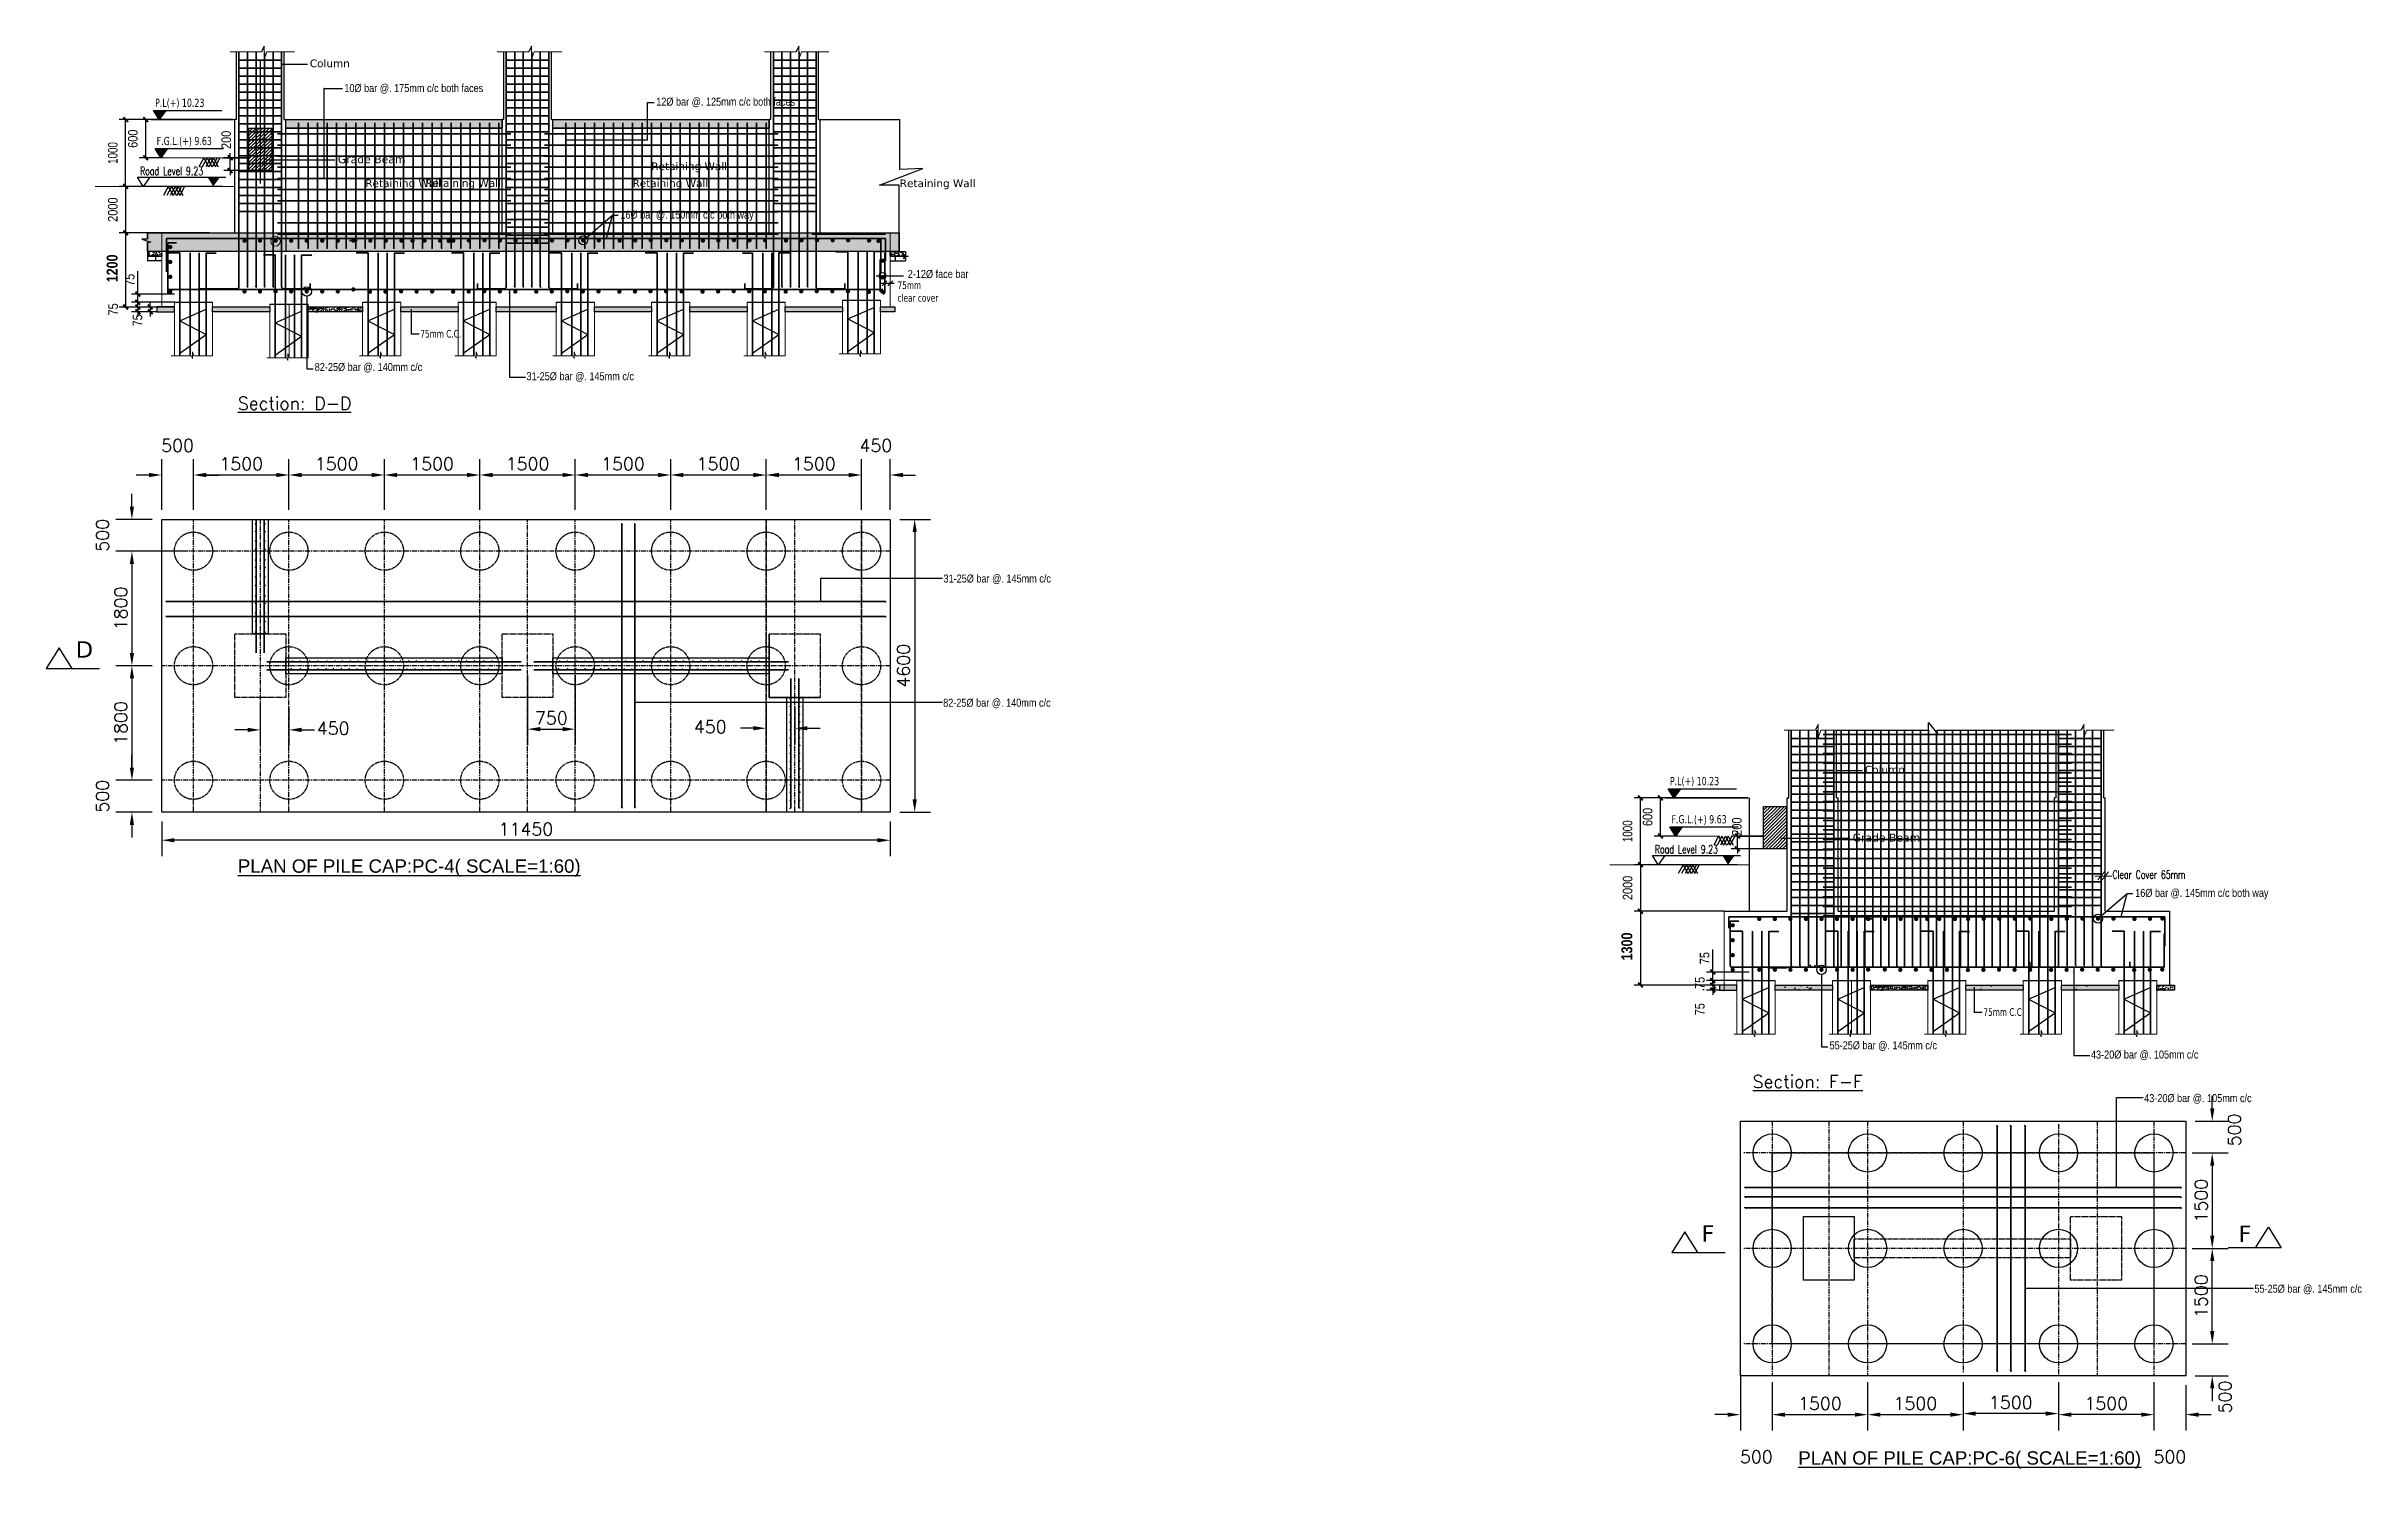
# Model space of a CAD drawing. Header units: millimetres. Extents: x 6239764 to 13047540, y 367704 to 979893.
# Drawn here: x 6535211 to 6571602, y 385256 to 407606 of the extents above; entities that cross this region are included whole.
import ezdxf
from ezdxf import colors
from ezdxf.entities.mleader import LeaderData, LeaderLine
from ezdxf.math import Vec2, Vec3

# ---------------------------------------------------------------- set-up
doc = ezdxf.new("R2010")
doc.units = ezdxf.units.MM
doc.header["$LTSCALE"] = 300
for name, pattern in [('CENTERX2', [4, 2.5, -0.5, 0.5, -0.5]), ('DASHED2', [0.375, 0.25, -0.125]), ('G', [2, 1.25, -0.25, 0.25, -0.25]), ('K', [2.5, 1.25, -0.25, 0.25, -0.25, 0.25, -0.25])]:
    doc.linetypes.add(name, pattern=pattern)
for name, color, linetype in [('05', 1, 'G'), ('07', 6, 'K'), ('BOU', 12, 'Continuous'), ('DIM', 4, 'Continuous'), ('TEXT', 7, 'Continuous')]:
    doc.layers.add(name, color=color, linetype=linetype)
for name, color, linetype, lineweight in [('covering', 7, 'Continuous', 15), ('dimension', 194, 'Continuous', 20), ('LINE-3', 7, 'Continuous', 15), ('ROD', 10, 'Continuous', 35)]:
    doc.layers.add(name, color=color, linetype=linetype, lineweight=lineweight)
doc.styles.add('1-100', font='romans.shx', dxfattribs={"height": 200})
doc.styles.add('1-37.5', font='arial.ttf')
doc.styles.add('AFTXT', font='')
doc.styles.add('NARROW', font='ARIALN.TTF')
doc.styles.get("Standard").update_dxf_attribs({"font": 'txt8.shx', "width": 0.7, "bigfont": 'hztxt_ii.shx'})
doc.styles.add('TEXT', font='swisscl.ttf')
doc.styles.add('ver', font='verdana.ttf')
doc.styles.get('AFTXT').set_extended_font_data('Romans.shx')
doc.linetypes.add('ZIGZAG', pattern='A,0.0001,-0.2,[131,ltypeshp.shx,S=0.2,R=0,X=-0.2,Y=0],-0.4,[131,ltypeshp.shx,S=0.2,R=180,X=0.2,Y=0],-0.2', length=0.8001)
doc.dimstyles.new('1-100', dxfattribs={"dimtxt": 210, "dimasz": 200, "dimexe": 250, "dimexo": 150, "dimgap": 75, "dimtad": 1, "dimdec": 0, "dimzin": 3, "dimdsep": 46, "dimtxsty": '1-100', "dimcen": 0.09, "dimclrd": 161, "dimclre": 161, "dimclrt": 161, "dimadec": 0, "dimazin": 0, "dimtfac": 1, "dimtdec": 0, "dimtofl": 0, "dimtmove": 2, "dimatfit": 3, "dimfxl": 1, "dimtolj": 1, "dimtzin": 0, "dimarcsym": 0})
doc.dimstyles.new('1_8 N1', dxfattribs={"dimscale": 1.5, "dimtxt": 48, "dimasz": 36, "dimexe": 18, "dimexo": 18, "dimgap": 15, "dimtad": 1, "dimdec": 1, "dimzin": 3, "dimdsep": 46, "dimlunit": 4, "dimtxsty": 'TEXT', "dimblk": 'ARCHTICK', "dimcen": 5, "dimdle": 18, "dimclrd": 8, "dimclre": 8, "dimclrt": 256, "dimadec": 0, "dimazin": 0, "dimtfac": 1, "dimtdec": 1, "dimtix": 1, "dimtmove": 0, "dimatfit": 3, "dimfxl": 0.18, "dimtvp": 0.75, "dimtolj": 1, "dimtzin": 0, "dimlwe": -1, "dimarcsym": 0})
doc.dimstyles.new('IED-2', dxfattribs={"dimscale": 50, "dimtxt": 3, "dimasz": 0.5, "dimexe": 2, "dimexo": 0, "dimgap": 2.5, "dimtad": 1, "dimdec": 0, "dimzin": 0, "dimdsep": 46, "dimtxsty": 'AFTXT', "dimblk": '_DOT7', "dimcen": 0.09, "dimclre": 7, "dimclrt": 3, "dimadec": 0, "dimazin": 0, "dimtfac": 1, "dimtdec": 0, "dimtix": 1, "dimtmove": 0, "dimatfit": 3, "dimldrblk": '_DOT7', "dimfxl": 1, "dimtolj": 1, "dimtzin": 0, "dimarcsym": 0})
pattern_1 = [(50, (-4423.5, -82237.72), (91.0923345, -7.9695428), [9.525, -104.775]), (355, (-4423.5, -82237.72), (-17.6217107, 95.5284226), [7.62, -83.8202921]), (100.4514447, (-4415.91, -82238.38), (73.4706235, 87.558876), [8.0950044, -89.0451223]), (46.1842, (-4423.5, -82212.32), (135.5395204, -21.021164), [14.2875, -157.1625]), (96.6355576, (-4412.2, -82214.07), (118.702067, 123.7130623), [12.1425116, -133.567804]), (351.1841512, (-4423.5, -82212.32), (118.702067, 123.7130623), [11.4299835, -125.729866]), (21, (-4410.8, -82218.67), (75.8071956, -51.1325991), [9.525, -104.775]), (326, (-4410.8, -82218.67), (30.9010142, 92.093983), [7.62, -83.82]), (71.451445, (-4404.48, -82222.93), (106.7082096, 40.9613844), [8.0950044, -89.0449688]), (37.5, (-4423.5, -82237.717), (1.54430163, 42.27751944), [0, -82.804, 0, -85.09, 0, -84.1375]), (7.5, (-4423.5, -82237.717), (33.40983126, 50.0902874), [0, -48.514, 0, -80.899, 0, -32.0675]), (327.5, (-4451.82, -82237.717), (67.79529758, -2.864372), [0, -31.75, 0, -99.06, 0, -131.445]), (317.5, (-4464.52, -82237.72), (74.0645907, 12.7132455), [0, -41.275, 0, -65.786, 0, -93.345])]
pattern_2 = [(50, (-4423.5, -81742.45), (91.0923345, -7.9695428), [9.525, -104.775]), (355, (-4423.5, -81742.45), (-17.6217107, 95.5284226), [7.62, -83.8202921]), (100.4514447, (-4415.91, -81743.12), (73.4706235, 87.558876), [8.0950044, -89.0451223]), (46.1842, (-4423.5, -81717.05), (135.5395204, -21.021164), [14.2875, -157.1625]), (96.6355576, (-4412.2, -81718.8), (118.702067, 123.7130623), [12.1425116, -133.567804]), (351.1841512, (-4423.5, -81717.05), (118.702067, 123.7130623), [11.4299835, -125.729866]), (21, (-4410.8, -81723.4), (75.8071956, -51.1325991), [9.525, -104.775]), (326, (-4410.8, -81723.4), (30.9010142, 92.093983), [7.62, -83.82]), (71.451445, (-4404.48, -81727.66), (106.7082096, 40.9613844), [8.0950044, -89.0449688]), (37.5, (-4423.5, -81742.45), (1.54430163, 42.27751944), [0, -82.804, 0, -85.09, 0, -84.1375]), (7.5, (-4423.5, -81742.45), (33.40983126, 50.0902874), [0, -48.514, 0, -80.899, 0, -32.0675]), (327.5, (-4451.82, -81742.45), (67.79529758, -2.864372), [0, -31.75, 0, -99.06, 0, -131.445]), (317.5, (-4464.52, -81742.45), (74.0645907, 12.7132455), [0, -41.275, 0, -65.786, 0, -93.345])]

msp = doc.modelspace()

# ---------------------------------------------------------------- texts
at = {"lineweight": 25}
for s, height, style, p in [('31-25Ø bar @. 145mm c/c', 125, 'NARROW', (6542757.9, 402359.8, 0)), ('31-25Ø bar @. 145mm c/c', 125, 'NARROW', (6549311.8, 399180.8, -20.9)), ('D', 258.5, 'ver', (6535673.1, 397999.5)), ('82-25Ø bar @. 140mm c/c', 125, 'NARROW', (6549306.8, 397229.4, -20.9)), ('43-20Ø bar @. 105mm c/c', 125, 'NARROW', (6567346.7, 391701.3)), ('43-20Ø bar @. 105mm c/c', 125, 'NARROW', (6568182.4, 391016.3, -20.9)), ('F', 258.5, 'ver', (6561224.2, 388822.5)), ('F', 258.5, 'ver', (6569664, 388818.4)), ('55-25Ø bar @. 145mm c/c', 125, 'NARROW', (6569916.3, 388021.4, -20.9))]:
    msp.add_text(s, height=height, dxfattribs=dict(at, style=style)).set_placement(p)
at = {"ltscale": 1500, "attachment_point": 1}
for s, insert, char_height, width, style in [('Column', (6539352.2, 407398.4), 119.77, 1192.266, 'ver'), ('10%%C bar @. 175mm c/c both faces', (6539894.7, 407012.9, 0), 125, 2179.751, 'NARROW'), ('12%%C bar @. 125mm c/c both faces', (6544796.8, 406799.6, 0), 125, 2179.751, 'NARROW'), ('Grade Beam', (6539792.9, 405893.3, 0), 123.8, 1845.338, 'ver'), ('Retaining Wall', (6544719.6, 405781.9), 119.769, 1192.266, 'ver'), ('Retaining Wall', (6540224.2, 405514.4), 119.769, 1192.266, 'ver'), ('Retaining Wall', (6541166, 405518.1), 119.769, 1192.266, 'ver'), ('Retaining Wall', (6544424.2, 405514.4), 119.769, 1192.266, 'ver'), ('Retaining Wall', (6548624.2, 405514.4), 119.769, 1192.266, 'ver'), ('16%%C bar @. 150mm c/c both way', (6544233.5, 405024.5, 0), 125, 2179.751, 'NARROW'), ('2-12%%C face bar', (6548750.1, 404091.8), 125, 1990.284, 'NARROW'), ('82-25%%C bar @. 140mm c/c ', (6539429.6, 402629.9, 0), 125, 2039.362, 'NARROW'), ('Column', (6563793, 396300.5, 0), 119.77, 1192.266, 'ver'), ('Grade Beam', (6563601.1, 395234.8, 0), 123.8, 1845.338, 'ver'), ('16%%C bar @. 145mm c/c both way', (6568041.8, 394366, 0), 125, 2179.751, 'NARROW'), ('55-25%%C bar @. 145mm c/c ', (6563237.8, 391971.4), 125, 2039.362, 'NARROW')]:
    msp.add_mtext(s, dxfattribs=dict(at, insert=insert, char_height=char_height, width=width, style=style))
for s, insert, char_height, width in [('{\\fVerdana|b0|i0|c0|p34;P.L(+) 10.23}', (6536920.4, 406783.5, 0), 128.656, 143551.162), ('{\\fVerdana|b0|i0|c0|p34;F.G.L.(+) 9.63}', (6536945.4, 406183.5), 128.656, 143551.162), ('{\\fVerdana|b0|i0|c0|p34;75mm \\Pclear cover}', (6548589.6, 403913, 0), 119.769, 4739.703), ('{\\fVerdana|b0|i0|c0|p34;75mm C.C.}', (6541089.2, 403149.7, 0), 119.769, 4739.703), ('{\\fVerdana|b0|i0|c0|p34;P.L(+) 10.23}', (6560728.6, 396125, 0), 128.656, 143551.162), ('{\\fVerdana|b0|i0|c0|p34;F.G.L.(+) 9.63}', (6560753.6, 395525, 0), 128.656, 143551.162), ('{\\fVerdana|b0|i0|c0|p34;75mm C.C.}', (6565656.3, 392491.2), 119.769, 4739.703)]:
    msp.add_mtext(s, dxfattribs=dict(at, insert=insert, char_height=char_height, width=width))
at = {"ltscale": 1500, "char_height": 128.656, "attachment_point": 1}
for insert in [(6536684.2, 405711.8), (6560492.4, 395053.3, 0)]:
    msp.add_mtext('Road Level 9.23', dxfattribs=dict(at, insert=insert))
at = {"insert": (6567685.3, 394655.1, 0), "char_height": 128.068, "width": 1699.627, "attachment_point": 1}
msp.add_mtext('Clear Cover 65mm', dxfattribs=at)
at = {"layer": 'DIM', "lineweight": 25}
for s, p in [('%%USection: D-D', (6538221.7, 401896.9, 0)), ('%%USection: F-F', (6562029.9, 391238.4))]:
    msp.add_text(s, height=200, dxfattribs=at).set_placement(p)
at = {"layer": 'TEXT', "linetype": 'Continuous', "ltscale": 0.5, "char_height": 210, "attachment_point": 1, "style": '1-37.5'}
for s, insert in [('{\\L PLAN OF PILE CAP:PC-4( SCALE=1:60)}', (6538139.6, 394830.4)), ('{\\L PLAN OF PILE CAP:PC-6( SCALE=1:60)}', (6562665.2, 385529.2))]:
    msp.add_mtext(s, dxfattribs=dict(at, insert=insert))

# ---------------------------------------------------------------- blocks, each defined once
blk = doc.blocks.new('*D808')
at = {"layer": '07', "color": 161, "linetype": 'Continuous', "lineweight": -2, "ltscale": 0.1, "transparency": 16777216}
for p, q in [((6537024, 400323), (6537024, 401120)), ((6537524, 400323), (6537524, 401120)), ((6536824, 400870), (6536624, 400870)), ((6537724, 400870), (6537924, 400870))]:
    blk.add_line(p, q, dxfattribs=at)
at = {"layer": '07', "color": 161, "linetype": 'Continuous', "ltscale": 0.1, "transparency": 16777216}
for points in [[(6536824, 400904), (6536824, 400837), (6537024, 400870)], [(6537724, 400904), (6537724, 400837), (6537524, 400870)]]:
    blk.add_solid(points, dxfattribs=at)
at = {"layer": 'Defpoints', "color": 0, "linetype": 'Continuous', "ltscale": 0.1, "transparency": 16777216}
for p in [(6537024, 400870), (6537024, 400173), (6537524, 400173)]:
    blk.add_point(p, dxfattribs=at)
at = {"layer": '07', "color": 161, "linetype": 'Continuous', "ltscale": 0.1, "transparency": 16777216, "insert": (6537274, 401333), "char_height": 200, "attachment_point": 5, "style": '1-100'}
blk.add_mtext('\\A1;500', dxfattribs=at)
blk = doc.blocks.new('*D809')
at = {"layer": '07', "color": 161, "linetype": 'Continuous', "lineweight": -2, "ltscale": 0.1, "transparency": 16777216}
for p, q in [((6537524, 400323), (6537524, 401120)), ((6539024, 400323), (6539024, 401120)), ((6538824, 400870), (6537724, 400870))]:
    blk.add_line(p, q, dxfattribs=at)
at = {"layer": '07', "color": 161, "linetype": 'Continuous', "ltscale": 0.1, "transparency": 16777216}
for points in [[(6537724, 400904), (6537724, 400837), (6537524, 400870)], [(6538824, 400904), (6538824, 400837), (6539024, 400870)]]:
    blk.add_solid(points, dxfattribs=at)
at = {"layer": 'Defpoints', "color": 0, "linetype": 'Continuous', "ltscale": 0.1, "transparency": 16777216}
for p in [(6537524, 400870), (6537524, 400173), (6539024, 400173)]:
    blk.add_point(p, dxfattribs=at)
at = {"layer": '07', "color": 161, "linetype": 'Continuous', "ltscale": 0.1, "transparency": 16777216, "insert": (6538274, 401045), "char_height": 200, "attachment_point": 5, "style": '1-100'}
blk.add_mtext('\\A1;1500', dxfattribs=at)
blk = doc.blocks.new('*D810')
at = {"layer": '07', "color": 161, "linetype": 'Continuous', "lineweight": -2, "ltscale": 0.1, "transparency": 16777216}
for p, q in [((6539024, 400323), (6539024, 401120)), ((6540524, 400323), (6540524, 401120)), ((6540324, 400870), (6539224, 400870))]:
    blk.add_line(p, q, dxfattribs=at)
at = {"layer": '07', "color": 161, "linetype": 'Continuous', "ltscale": 0.1, "transparency": 16777216}
for points in [[(6539224, 400904), (6539224, 400837), (6539024, 400870)], [(6540324, 400904), (6540324, 400837), (6540524, 400870)]]:
    blk.add_solid(points, dxfattribs=at)
at = {"layer": 'Defpoints', "color": 0, "linetype": 'Continuous', "ltscale": 0.1, "transparency": 16777216}
for p in [(6539024, 400870), (6539024, 400173), (6540524, 400173)]:
    blk.add_point(p, dxfattribs=at)
at = {"layer": '07', "color": 161, "linetype": 'Continuous', "ltscale": 0.1, "transparency": 16777216, "insert": (6539774, 401045), "char_height": 200, "attachment_point": 5, "style": '1-100'}
blk.add_mtext('\\A1;1500', dxfattribs=at)
blk = doc.blocks.new('*D811')
at = {"layer": '07', "color": 161, "linetype": 'Continuous', "lineweight": -2, "ltscale": 0.1, "transparency": 16777216}
for p, q in [((6540524, 400323), (6540524, 401120)), ((6542024, 400323), (6542024, 401120)), ((6541824, 400870), (6540724, 400870))]:
    blk.add_line(p, q, dxfattribs=at)
at = {"layer": '07', "color": 161, "linetype": 'Continuous', "ltscale": 0.1, "transparency": 16777216}
for points in [[(6540724, 400904), (6540724, 400837), (6540524, 400870)], [(6541824, 400904), (6541824, 400837), (6542024, 400870)]]:
    blk.add_solid(points, dxfattribs=at)
at = {"layer": 'Defpoints', "color": 0, "linetype": 'Continuous', "ltscale": 0.1, "transparency": 16777216}
for p in [(6540524, 400870), (6540524, 400173), (6542024, 400173)]:
    blk.add_point(p, dxfattribs=at)
at = {"layer": '07', "color": 161, "linetype": 'Continuous', "ltscale": 0.1, "transparency": 16777216, "insert": (6541274, 401045), "char_height": 200, "attachment_point": 5, "style": '1-100'}
blk.add_mtext('\\A1;1500', dxfattribs=at)
blk = doc.blocks.new('*D812')
at = {"layer": '07', "color": 161, "linetype": 'Continuous', "lineweight": -2, "ltscale": 0.1, "transparency": 16777216}
for p, q in [((6542024, 400323), (6542024, 401120)), ((6543524, 400323), (6543524, 401120)), ((6543324, 400870), (6542224, 400870))]:
    blk.add_line(p, q, dxfattribs=at)
at = {"layer": '07', "color": 161, "linetype": 'Continuous', "ltscale": 0.1, "transparency": 16777216}
for points in [[(6542224, 400904), (6542224, 400837), (6542024, 400870)], [(6543324, 400904), (6543324, 400837), (6543524, 400870)]]:
    blk.add_solid(points, dxfattribs=at)
at = {"layer": 'Defpoints', "color": 0, "linetype": 'Continuous', "ltscale": 0.1, "transparency": 16777216}
for p in [(6542024, 400870), (6542024, 400173), (6543524, 400173)]:
    blk.add_point(p, dxfattribs=at)
at = {"layer": '07', "color": 161, "linetype": 'Continuous', "ltscale": 0.1, "transparency": 16777216, "insert": (6542774, 401045), "char_height": 200, "attachment_point": 5, "style": '1-100'}
blk.add_mtext('\\A1;1500', dxfattribs=at)
blk = doc.blocks.new('*D813')
at = {"layer": '07', "color": 161, "linetype": 'Continuous', "lineweight": -2, "ltscale": 0.1, "transparency": 16777216}
for p, q in [((6543524, 400323), (6543524, 401120)), ((6545024, 400323), (6545024, 401120)), ((6544824, 400870), (6543724, 400870))]:
    blk.add_line(p, q, dxfattribs=at)
at = {"layer": '07', "color": 161, "linetype": 'Continuous', "ltscale": 0.1, "transparency": 16777216}
for points in [[(6543724, 400904), (6543724, 400837), (6543524, 400870)], [(6544824, 400904), (6544824, 400837), (6545024, 400870)]]:
    blk.add_solid(points, dxfattribs=at)
at = {"layer": 'Defpoints', "color": 0, "linetype": 'Continuous', "ltscale": 0.1, "transparency": 16777216}
for p in [(6543524, 400870), (6543524, 400173), (6545024, 400173)]:
    blk.add_point(p, dxfattribs=at)
at = {"layer": '07', "color": 161, "linetype": 'Continuous', "ltscale": 0.1, "transparency": 16777216, "insert": (6544274, 401045), "char_height": 200, "attachment_point": 5, "style": '1-100'}
blk.add_mtext('\\A1;1500', dxfattribs=at)
blk = doc.blocks.new('*D814')
at = {"layer": '07', "color": 161, "linetype": 'Continuous', "lineweight": -2, "ltscale": 0.1, "transparency": 16777216}
for p, q in [((6545024, 400323), (6545024, 401120)), ((6546524, 400323), (6546524, 401120)), ((6546324, 400870), (6545224, 400870))]:
    blk.add_line(p, q, dxfattribs=at)
at = {"layer": '07', "color": 161, "linetype": 'Continuous', "ltscale": 0.1, "transparency": 16777216}
for points in [[(6545224, 400904), (6545224, 400837), (6545024, 400870)], [(6546324, 400904), (6546324, 400837), (6546524, 400870)]]:
    blk.add_solid(points, dxfattribs=at)
at = {"layer": 'Defpoints', "color": 0, "linetype": 'Continuous', "ltscale": 0.1, "transparency": 16777216}
for p in [(6545024, 400870), (6545024, 400173), (6546524, 400173)]:
    blk.add_point(p, dxfattribs=at)
at = {"layer": '07', "color": 161, "linetype": 'Continuous', "ltscale": 0.1, "transparency": 16777216, "insert": (6545774, 401045), "char_height": 200, "attachment_point": 5, "style": '1-100'}
blk.add_mtext('\\A1;1500', dxfattribs=at)
blk = doc.blocks.new('*D815')
at = {"layer": '07', "color": 161, "linetype": 'Continuous', "lineweight": -2, "ltscale": 0.1, "transparency": 16777216}
for p, q in [((6546524, 400323), (6546524, 401120)), ((6548024, 400323), (6548024, 401120)), ((6547824, 400870), (6546724, 400870))]:
    blk.add_line(p, q, dxfattribs=at)
at = {"layer": '07', "color": 161, "linetype": 'Continuous', "ltscale": 0.1, "transparency": 16777216}
for points in [[(6546724, 400904), (6546724, 400837), (6546524, 400870)], [(6547824, 400904), (6547824, 400837), (6548024, 400870)]]:
    blk.add_solid(points, dxfattribs=at)
at = {"layer": 'Defpoints', "color": 0, "linetype": 'Continuous', "ltscale": 0.1, "transparency": 16777216}
for p in [(6546524, 400870), (6546524, 400173), (6548024, 400173)]:
    blk.add_point(p, dxfattribs=at)
at = {"layer": '07', "color": 161, "linetype": 'Continuous', "ltscale": 0.1, "transparency": 16777216, "insert": (6547274, 401045), "char_height": 200, "attachment_point": 5, "style": '1-100'}
blk.add_mtext('\\A1;1500', dxfattribs=at)
blk = doc.blocks.new('*D816')
at = {"layer": '07', "color": 161, "linetype": 'Continuous', "lineweight": -2, "ltscale": 0.1, "transparency": 16777216}
for p, q in [((6548024, 400323), (6548024, 401120)), ((6548474, 400323), (6548474, 401120)), ((6547824, 400870), (6547624, 400870)), ((6548674, 400870), (6548874, 400870))]:
    blk.add_line(p, q, dxfattribs=at)
at = {"layer": '07', "color": 161, "linetype": 'Continuous', "ltscale": 0.1, "transparency": 16777216}
for points in [[(6547824, 400904), (6547824, 400837), (6548024, 400870)], [(6548674, 400904), (6548674, 400837), (6548474, 400870)]]:
    blk.add_solid(points, dxfattribs=at)
at = {"layer": 'Defpoints', "color": 0, "linetype": 'Continuous', "ltscale": 0.1, "transparency": 16777216}
for p in [(6548024, 400870), (6548024, 400173), (6548474, 400173)]:
    blk.add_point(p, dxfattribs=at)
at = {"layer": '07', "color": 161, "linetype": 'Continuous', "ltscale": 0.1, "transparency": 16777216, "insert": (6548249, 401333), "char_height": 200, "attachment_point": 5, "style": '1-100'}
blk.add_mtext('\\A1;450', dxfattribs=at)
blk = doc.blocks.new('*D817')
at = {"layer": '07', "color": 161, "linetype": 'Continuous', "lineweight": -2, "ltscale": 0.1, "transparency": 16777216}
for p, q in [((6536556, 400373), (6536556, 400573)), ((6536874, 400173), (6536306, 400173)), ((6537374, 399673), (6536306, 399673)), ((6536556, 399473), (6536556, 399273))]:
    blk.add_line(p, q, dxfattribs=at)
at = {"layer": '07', "color": 161, "linetype": 'Continuous', "ltscale": 0.1, "transparency": 16777216}
for points in [[(6536523, 400373), (6536589, 400373), (6536556, 400173)], [(6536523, 399473), (6536589, 399473), (6536556, 399673)]]:
    blk.add_solid(points, dxfattribs=at)
at = {"layer": 'Defpoints', "color": 0, "linetype": 'Continuous', "ltscale": 0.1, "transparency": 16777216}
for p in [(6537024, 400173), (6536556, 399673), (6537524, 399673)]:
    blk.add_point(p, dxfattribs=at)
at = {"layer": '07', "color": 161, "linetype": 'Continuous', "ltscale": 0.1, "transparency": 16777216, "insert": (6536093, 399923), "char_height": 200, "attachment_point": 5, "rotation": 90, "style": '1-100'}
blk.add_mtext('\\A1;500', dxfattribs=at)
blk = doc.blocks.new('*D818')
at = {"layer": '07', "color": 161, "linetype": 'Continuous', "lineweight": -2, "ltscale": 0.1, "transparency": 16777216}
for p, q in [((6536874, 399673), (6536306, 399673)), ((6536556, 399473), (6536556, 398073)), ((6536874, 397873), (6536306, 397873))]:
    blk.add_line(p, q, dxfattribs=at)
at = {"layer": '07', "color": 161, "linetype": 'Continuous', "ltscale": 0.1, "transparency": 16777216}
for points in [[(6536523, 399473), (6536589, 399473), (6536556, 399673)], [(6536523, 398073), (6536589, 398073), (6536556, 397873)]]:
    blk.add_solid(points, dxfattribs=at)
at = {"layer": 'Defpoints', "color": 0, "linetype": 'Continuous', "ltscale": 0.1, "transparency": 16777216}
for p in [(6537024, 399673), (6536556, 397873), (6537024, 397873)]:
    blk.add_point(p, dxfattribs=at)
at = {"layer": '07', "color": 161, "linetype": 'Continuous', "ltscale": 0.1, "transparency": 16777216, "insert": (6536381, 398773), "char_height": 200, "attachment_point": 5, "rotation": 90, "style": '1-100'}
blk.add_mtext('\\A1;1800', dxfattribs=at)
blk = doc.blocks.new('*D819')
at = {"layer": '07', "color": 161, "linetype": 'Continuous', "lineweight": -2, "ltscale": 0.1, "transparency": 16777216}
for p, q in [((6536874, 397873), (6536306, 397873)), ((6536556, 397673), (6536556, 396273)), ((6536874, 396073), (6536306, 396073))]:
    blk.add_line(p, q, dxfattribs=at)
at = {"layer": '07', "color": 161, "linetype": 'Continuous', "ltscale": 0.1, "transparency": 16777216}
for points in [[(6536523, 397673), (6536589, 397673), (6536556, 397873)], [(6536523, 396273), (6536589, 396273), (6536556, 396073)]]:
    blk.add_solid(points, dxfattribs=at)
at = {"layer": 'Defpoints', "color": 0, "linetype": 'Continuous', "ltscale": 0.1, "transparency": 16777216}
for p in [(6537024, 397873), (6536556, 396073), (6537024, 396073)]:
    blk.add_point(p, dxfattribs=at)
at = {"layer": '07', "color": 161, "linetype": 'Continuous', "ltscale": 0.1, "transparency": 16777216, "insert": (6536381, 396973), "char_height": 200, "attachment_point": 5, "rotation": 90, "style": '1-100'}
blk.add_mtext('\\A1;1800', dxfattribs=at)
blk = doc.blocks.new('*D820')
at = {"layer": '07', "color": 161, "linetype": 'Continuous', "lineweight": -2, "ltscale": 0.1, "transparency": 16777216}
for p, q in [((6536556, 396273), (6536556, 396473)), ((6536874, 396073), (6536306, 396073)), ((6536874, 395573), (6536306, 395573)), ((6536556, 395373), (6536556, 395173))]:
    blk.add_line(p, q, dxfattribs=at)
at = {"layer": '07', "color": 161, "linetype": 'Continuous', "ltscale": 0.1, "transparency": 16777216}
for points in [[(6536523, 396273), (6536589, 396273), (6536556, 396073)], [(6536523, 395373), (6536589, 395373), (6536556, 395573)]]:
    blk.add_solid(points, dxfattribs=at)
at = {"layer": 'Defpoints', "color": 0, "linetype": 'Continuous', "ltscale": 0.1, "transparency": 16777216}
for p in [(6537024, 396073), (6536556, 395573), (6537024, 395573)]:
    blk.add_point(p, dxfattribs=at)
at = {"layer": '07', "color": 161, "linetype": 'Continuous', "ltscale": 0.1, "transparency": 16777216, "insert": (6536093, 395823), "char_height": 200, "attachment_point": 5, "rotation": 90, "style": '1-100'}
blk.add_mtext('\\A1;500', dxfattribs=at)
blk = doc.blocks.new('*D821')
at = {"layer": '07', "color": 161, "linetype": 'Continuous', "lineweight": -2, "ltscale": 0.1, "transparency": 16777216}
for p, q in [((6538574, 397223), (6538574, 396615)), ((6539024, 397223), (6539024, 396615)), ((6538374, 396865), (6538174, 396865)), ((6539224, 396865), (6539424, 396865))]:
    blk.add_line(p, q, dxfattribs=at)
at = {"layer": '07', "color": 161, "linetype": 'Continuous', "ltscale": 0.1, "transparency": 16777216}
for points in [[(6538374, 396899), (6538374, 396832), (6538574, 396865)], [(6539224, 396899), (6539224, 396832), (6539024, 396865)]]:
    blk.add_solid(points, dxfattribs=at)
at = {"layer": 'Defpoints', "color": 0, "linetype": 'Continuous', "ltscale": 0.1, "transparency": 16777216}
for p in [(6538574, 397373), (6539024, 397373), (6539024, 396865)]:
    blk.add_point(p, dxfattribs=at)
at = {"layer": '07', "color": 161, "linetype": 'Continuous', "ltscale": 0.1, "transparency": 16777216, "insert": (6539720, 396890), "char_height": 200, "attachment_point": 5, "style": '1-100'}
blk.add_mtext('\\A1;450', dxfattribs=at)
blk = doc.blocks.new('*D822')
at = {"layer": '07', "color": 161, "linetype": 'Continuous', "lineweight": -2, "ltscale": 0.1, "transparency": 16777216}
for p, q in [((6542774, 397723), (6542774, 396627)), ((6543524, 397723), (6543524, 396627)), ((6542974, 396877), (6543324, 396877))]:
    blk.add_line(p, q, dxfattribs=at)
at = {"layer": '07', "color": 161, "linetype": 'Continuous', "ltscale": 0.1, "transparency": 16777216}
for points in [[(6542974, 396910), (6542974, 396843), (6542774, 396877)], [(6543324, 396910), (6543324, 396843), (6543524, 396877)]]:
    blk.add_solid(points, dxfattribs=at)
at = {"layer": 'Defpoints', "color": 0, "linetype": 'Continuous', "ltscale": 0.1, "transparency": 16777216}
for p in [(6542774, 397873), (6543524, 397873), (6543524, 396877)]:
    blk.add_point(p, dxfattribs=at)
at = {"layer": '07', "color": 161, "linetype": 'Continuous', "ltscale": 0.1, "transparency": 16777216, "insert": (6543149, 397052), "char_height": 200, "attachment_point": 5, "style": '1-100'}
blk.add_mtext('\\A1;750', dxfattribs=at)
blk = doc.blocks.new('*D823')
at = {"layer": '07', "color": 161, "linetype": 'Continuous', "lineweight": -2, "ltscale": 0.1, "transparency": 16777216}
for p, q in [((6546524, 397223), (6546524, 396641)), ((6546974, 397223), (6546974, 396641)), ((6546324, 396891), (6546124, 396891)), ((6547174, 396891), (6547374, 396891))]:
    blk.add_line(p, q, dxfattribs=at)
at = {"layer": '07', "color": 161, "linetype": 'Continuous', "ltscale": 0.1, "transparency": 16777216}
for points in [[(6546324, 396924), (6546324, 396858), (6546524, 396891)], [(6547174, 396924), (6547174, 396858), (6546974, 396891)]]:
    blk.add_solid(points, dxfattribs=at)
at = {"layer": 'Defpoints', "color": 0, "linetype": 'Continuous', "ltscale": 0.1, "transparency": 16777216}
for p in [(6546524, 397373), (6546974, 397373), (6546524, 396891)]:
    blk.add_point(p, dxfattribs=at)
at = {"layer": '07', "color": 161, "linetype": 'Continuous', "ltscale": 0.1, "transparency": 16777216, "insert": (6545646, 396914), "char_height": 200, "attachment_point": 5, "style": '1-100'}
blk.add_mtext('\\A1;450', dxfattribs=at)
blk = doc.blocks.new('_ArchTick')
at = {"color": 0, "linetype": 'ByBlock', "const_width": 0.4}
blk.add_lwpolyline([(-0.5, -0.5), (0.5, 0.5)], dxfattribs=at)
blk = doc.blocks.new('*D824')
at = {"color": 7, "lineweight": -2, "transparency": 16777216}
for p, q in [((6538149, 406455), (6536358, 406455)), ((6537981, 405405), (6536358, 405405))]:
    blk.add_line(p, q, dxfattribs=at)
at = {"color": 0, "lineweight": -2, "transparency": 16777216}
blk.add_line((6536458, 405405), (6536458, 406455), dxfattribs=at)
at = {"layer": 'Defpoints', "color": 0, "transparency": 16777216}
for p in [(6536458, 406455), (6538149, 406455, 0), (6537981, 405405)]:
    blk.add_point(p, dxfattribs=at)
at = {"color": 0, "lineweight": -2, "transparency": 16777216, "xscale": 75, "yscale": 75, "zscale": 75}
for p, rotation in [((6536458, 406455), 90), ((6536458, 405405), 270)]:
    blk.add_blockref('_ArchTick', p, dxfattribs=dict(at, rotation=rotation))
at = {"color": 3, "transparency": 16777216, "insert": (6536256, 405930), "char_height": 150, "attachment_point": 5, "rotation": 90, "style": 'NARROW'}
blk.add_mtext('\\A1;{\\fSwis721 LtCn BT|b0|i0|c0|p34;1000}', dxfattribs=at)
blk = doc.blocks.new('_DOT7')
at = {"color": 7, "linetype": 'Continuous'}
blk.add_line((-0.5, 0), (-1, 0), dxfattribs=at)
at = {"color": 7, "linetype": 'Continuous', "const_width": 0.5}
blk.add_lwpolyline([(-0.25, 0, 1), (0.25, 0, 1), (-0.25, 0, 1)], format="xyb", dxfattribs=at)
blk = doc.blocks.new('*D825')
at = {"color": 7, "lineweight": -2, "transparency": 16777216}
for p, q in [((6537024, 404675), (6536358, 404675)), ((6537024, 403510), (6536358, 403510))]:
    blk.add_line(p, q, dxfattribs=at)
at = {"color": 0, "lineweight": -2, "transparency": 16777216}
blk.add_line((6536458, 404675), (6536458, 403510), dxfattribs=at)
at = {"layer": 'Defpoints', "color": 0, "transparency": 16777216}
for p in [(6537024, 404675), (6536458, 403510), (6537024, 403510)]:
    blk.add_point(p, dxfattribs=at)
at = {"color": 0, "lineweight": -2, "transparency": 16777216, "xscale": 75, "yscale": 75, "zscale": 75}
for p, rotation in [((6536458, 404675), 90), ((6536458, 403510), 270)]:
    blk.add_blockref('_ArchTick', p, dxfattribs=dict(at, rotation=rotation))
at = {"color": 3, "transparency": 16777216, "insert": (6536246, 404117), "char_height": 150, "attachment_point": 5, "rotation": 90, "style": 'NARROW'}
blk.add_mtext('\\A1;{\\fArial Narrow|b1|i0|c0|p34;\\H1.143x;\\C2;1200}', dxfattribs=at)
blk = doc.blocks.new('*D826')
at = {"color": 0, "lineweight": -2, "transparency": 16777216}
for p, q in [((6536649, 403713), (6536649, 404075)), ((6536649, 403585), (6536649, 403713))]:
    blk.add_line(p, q, dxfattribs=at)
at = {"color": 7, "lineweight": -2, "transparency": 16777216}
for p, q in [((6537224, 403713), (6536549, 403713)), ((6537224, 403585), (6536549, 403585))]:
    blk.add_line(p, q, dxfattribs=at)
at = {"layer": 'Defpoints', "color": 0, "transparency": 16777216}
for p in [(6536649, 403713), (6537224, 403713, 0), (6537224, 403585, 0)]:
    blk.add_point(p, dxfattribs=at)
at = {"color": 0, "lineweight": -2, "transparency": 16777216, "xscale": 75, "yscale": 75, "zscale": 75}
for p, rotation in [((6536649, 403713), 90), ((6536649, 403585), 270)]:
    blk.add_blockref('_ArchTick', p, dxfattribs=dict(at, rotation=rotation))
at = {"color": 3, "transparency": 16777216, "insert": (6536523, 403937), "char_height": 150, "attachment_point": 5, "rotation": 90, "style": 'NARROW'}
blk.add_mtext('\\A1;75', dxfattribs=at)
blk = doc.blocks.new('*D827')
at = {"color": 7, "lineweight": -2, "transparency": 16777216}
for p, q in [((6538394, 405855), (6538000, 405855)), ((6538394, 405655), (6538000, 405655))]:
    blk.add_line(p, q, dxfattribs=at)
at = {"color": 0, "lineweight": -2, "transparency": 16777216}
for p, q in [((6538100, 405855), (6538100, 405930)), ((6538100, 405655), (6538100, 405855)), ((6538100, 405655), (6538100, 405580))]:
    blk.add_line(p, q, dxfattribs=at)
at = {"layer": 'Defpoints', "color": 0, "transparency": 16777216}
for p in [(6538100, 405855), (6538394, 405855, 0), (6538394, 405655, 0)]:
    blk.add_point(p, dxfattribs=at)
at = {"color": 0, "lineweight": -2, "transparency": 16777216, "xscale": 75, "yscale": 75, "zscale": 75}
for p, rotation in [((6538100, 405855), 270), ((6538100, 405655), 90)]:
    blk.add_blockref('_ArchTick', p, dxfattribs=dict(at, rotation=rotation))
at = {"color": 3, "transparency": 16777216, "insert": (6538038, 406137), "char_height": 150, "attachment_point": 5, "rotation": 90, "style": 'NARROW'}
blk.add_mtext('\\A1;200', dxfattribs=at)
blk = doc.blocks.new('*D828')
at = {"color": 0, "lineweight": -2, "transparency": 16777216}
for p, q in [((6536843, 403510), (6536843, 403585)), ((6536843, 403510), (6536843, 403435)), ((6536843, 403435), (6536843, 403360))]:
    blk.add_line(p, q, dxfattribs=at)
at = {"color": 7, "lineweight": -2, "transparency": 16777216}
for p, q in [((6537224, 403510), (6536743, 403510)), ((6536949, 403435), (6536743, 403435))]:
    blk.add_line(p, q, dxfattribs=at)
at = {"layer": 'Defpoints', "color": 0, "transparency": 16777216}
for p in [(6536843, 403435), (6536949, 403435, 0), (6537224, 403510, 0)]:
    blk.add_point(p, dxfattribs=at)
at = {"color": 0, "lineweight": -2, "transparency": 16777216, "xscale": 75, "yscale": 75, "zscale": 75}
for p, rotation in [((6536843, 403510), 270), ((6536843, 403435), 90)]:
    blk.add_blockref('_ArchTick', p, dxfattribs=dict(at, rotation=rotation))
at = {"color": 3, "transparency": 16777216, "insert": (6536262, 403473), "char_height": 150, "attachment_point": 5, "rotation": 90, "style": 'NARROW'}
blk.add_mtext('\\A1;75', dxfattribs=at)
blk = doc.blocks.new('*D829')
at = {"color": 0, "lineweight": -2, "transparency": 16777216}
for p, q in [((6536649, 403510), (6536649, 403585)), ((6536649, 403510), (6536649, 403435)), ((6536649, 403435), (6536649, 403360))]:
    blk.add_line(p, q, dxfattribs=at)
at = {"color": 7, "lineweight": -2, "transparency": 16777216}
for p, q in [((6536761, 403510), (6536549, 403510)), ((6536761, 403435), (6536549, 403435))]:
    blk.add_line(p, q, dxfattribs=at)
at = {"layer": 'Defpoints', "color": 0, "transparency": 16777216}
for p in [(6536649, 403435), (6536761, 403510), (6536761, 403435, 0)]:
    blk.add_point(p, dxfattribs=at)
at = {"color": 0, "lineweight": -2, "transparency": 16777216, "xscale": 75, "yscale": 75, "zscale": 75}
for p, rotation in [((6536649, 403510), 270), ((6536649, 403435), 90)]:
    blk.add_blockref('_ArchTick', p, dxfattribs=dict(at, rotation=rotation))
at = {"color": 3, "transparency": 16777216, "insert": (6536644, 403301), "char_height": 150, "attachment_point": 5, "rotation": 90, "style": 'NARROW'}
blk.add_mtext('\\A1;75', dxfattribs=at)
blk = doc.blocks.new('*D830')
at = {"color": 7, "lineweight": -2, "transparency": 16777216}
for p, q in [((6537981, 405405), (6536358, 405405)), ((6537774, 404675), (6536358, 404675))]:
    blk.add_line(p, q, dxfattribs=at)
at = {"color": 0, "lineweight": -2, "transparency": 16777216}
blk.add_line((6536458, 405405), (6536458, 404675), dxfattribs=at)
at = {"layer": 'Defpoints', "color": 0, "transparency": 16777216}
for p in [(6537981, 405405, 0), (6536458, 404675), (6537774, 404675)]:
    blk.add_point(p, dxfattribs=at)
at = {"color": 0, "lineweight": -2, "transparency": 16777216, "xscale": 75, "yscale": 75, "zscale": 75}
for p, rotation in [((6536458, 405405), 90), ((6536458, 404675), 270)]:
    blk.add_blockref('_ArchTick', p, dxfattribs=dict(at, rotation=rotation))
at = {"color": 3, "transparency": 16777216, "insert": (6536256, 405040), "char_height": 150, "attachment_point": 5, "rotation": 90, "style": 'NARROW'}
blk.add_mtext('\\A1;2000', dxfattribs=at)
blk = doc.blocks.new('*D831')
at = {"color": 7, "lineweight": -2, "transparency": 16777216}
for p, q in [((6537049, 406455), (6536673, 406455)), ((6537049, 405855), (6536673, 405855))]:
    blk.add_line(p, q, dxfattribs=at)
at = {"color": 0, "lineweight": -2, "transparency": 16777216}
blk.add_line((6536773, 405855), (6536773, 406455), dxfattribs=at)
at = {"layer": 'Defpoints', "color": 0, "transparency": 16777216}
for p in [(6536773, 406455), (6537049, 406455, 0), (6537049, 405855, 0)]:
    blk.add_point(p, dxfattribs=at)
at = {"color": 0, "lineweight": -2, "transparency": 16777216, "xscale": 75, "yscale": 75, "zscale": 75}
for p, rotation in [((6536773, 406455), 90), ((6536773, 405855), 270)]:
    blk.add_blockref('_ArchTick', p, dxfattribs=dict(at, rotation=rotation))
at = {"color": 3, "transparency": 16777216, "insert": (6536571, 406155), "char_height": 150, "attachment_point": 5, "rotation": 90, "style": 'NARROW'}
blk.add_mtext('\\A1;600', dxfattribs=at)
blk = doc.blocks.new('*D832')
at = {"layer": '07', "color": 161, "linetype": 'Continuous', "lineweight": -2, "ltscale": 0.1, "transparency": 16777216}
for p, q in [((6537024, 395423), (6537024, 394881)), ((6548474, 395423), (6548474, 394881)), ((6548274, 395131), (6537224, 395131))]:
    blk.add_line(p, q, dxfattribs=at)
at = {"layer": '07', "color": 161, "linetype": 'Continuous', "ltscale": 0.1, "transparency": 16777216}
for points in [[(6537224, 395164), (6537224, 395098), (6537024, 395131)], [(6548274, 395164), (6548274, 395098), (6548474, 395131)]]:
    blk.add_solid(points, dxfattribs=at)
at = {"layer": 'Defpoints', "color": 0, "linetype": 'Continuous', "ltscale": 0.1, "transparency": 16777216}
for p in [(6537024, 395573), (6548474, 395573), (6537024, 395131)]:
    blk.add_point(p, dxfattribs=at)
at = {"layer": '07', "color": 161, "linetype": 'Continuous', "ltscale": 0.1, "transparency": 16777216, "insert": (6542749, 395306), "char_height": 200, "attachment_point": 5, "style": '1-100'}
blk.add_mtext('\\A1;11450', dxfattribs=at)
blk = doc.blocks.new('*D833')
at = {"layer": '07', "color": 161, "linetype": 'Continuous', "lineweight": -2, "ltscale": 0.1, "transparency": 16777216}
for p, q in [((6548624, 400173), (6549109, 400173)), ((6548859, 399973), (6548859, 395773)), ((6548624, 395573), (6549109, 395573))]:
    blk.add_line(p, q, dxfattribs=at)
at = {"layer": '07', "color": 161, "linetype": 'Continuous', "ltscale": 0.1, "transparency": 16777216}
for points in [[(6548826, 399973), (6548893, 399973), (6548859, 400173)], [(6548826, 395773), (6548893, 395773), (6548859, 395573)]]:
    blk.add_solid(points, dxfattribs=at)
at = {"layer": 'Defpoints', "color": 0, "linetype": 'Continuous', "ltscale": 0.1, "transparency": 16777216}
for p in [(6548474, 400173), (6548474, 395573), (6548859, 395573)]:
    blk.add_point(p, dxfattribs=at)
at = {"layer": '07', "color": 161, "linetype": 'Continuous', "ltscale": 0.1, "transparency": 16777216, "insert": (6548684, 397873), "char_height": 200, "attachment_point": 5, "rotation": 90, "style": '1-100'}
blk.add_mtext('\\A1;4600', dxfattribs=at)
blk = doc.blocks.new('*D846')
at = {"layer": '07', "color": 161, "linetype": 'Continuous', "lineweight": -2, "ltscale": 0.1, "transparency": 16777216}
for p, q in [((6562337, 386617), (6562337, 385855)), ((6563837, 386617), (6563837, 385855)), ((6562537, 386105), (6563637, 386105))]:
    blk.add_line(p, q, dxfattribs=at)
at = {"layer": '07', "color": 161, "linetype": 'Continuous', "ltscale": 0.1, "transparency": 16777216}
for points in [[(6562537, 386138), (6562537, 386072), (6562337, 386105)], [(6563637, 386138), (6563637, 386072), (6563837, 386105)]]:
    blk.add_solid(points, dxfattribs=at)
at = {"layer": 'Defpoints', "color": 0, "linetype": 'Continuous', "ltscale": 0.1, "transparency": 16777216}
for p in [(6562337, 386767), (6563837, 386767), (6563837, 386105)]:
    blk.add_point(p, dxfattribs=at)
at = {"layer": '07', "color": 161, "linetype": 'Continuous', "ltscale": 0.1, "transparency": 16777216, "insert": (6563087, 386280), "char_height": 200, "attachment_point": 5, "style": '1-100'}
blk.add_mtext('\\A1;1500', dxfattribs=at)
blk = doc.blocks.new('*D847')
at = {"layer": '07', "color": 161, "linetype": 'Continuous', "lineweight": -2, "ltscale": 0.1, "transparency": 16777216}
for p, q in [((6563837, 386617), (6563837, 385855)), ((6565337, 386617), (6565337, 385855)), ((6564037, 386105), (6565137, 386105))]:
    blk.add_line(p, q, dxfattribs=at)
at = {"layer": '07', "color": 161, "linetype": 'Continuous', "ltscale": 0.1, "transparency": 16777216}
for points in [[(6564037, 386138), (6564037, 386072), (6563837, 386105)], [(6565137, 386138), (6565137, 386072), (6565337, 386105)]]:
    blk.add_solid(points, dxfattribs=at)
at = {"layer": 'Defpoints', "color": 0, "linetype": 'Continuous', "ltscale": 0.1, "transparency": 16777216}
for p in [(6563837, 386767), (6565337, 386767), (6565337, 386105)]:
    blk.add_point(p, dxfattribs=at)
at = {"layer": '07', "color": 161, "linetype": 'Continuous', "ltscale": 0.1, "transparency": 16777216, "insert": (6564587, 386280), "char_height": 200, "attachment_point": 5, "style": '1-100'}
blk.add_mtext('\\A1;1500', dxfattribs=at)
blk = doc.blocks.new('*D848')
at = {"layer": '07', "color": 161, "linetype": 'Continuous', "lineweight": -2, "ltscale": 0.1, "transparency": 16777216}
for p, q in [((6561837, 386743), (6561837, 385855)), ((6562337, 386617), (6562337, 385855)), ((6561637, 386105), (6561437, 386105)), ((6562537, 386105), (6562737, 386105))]:
    blk.add_line(p, q, dxfattribs=at)
at = {"layer": '07', "color": 161, "linetype": 'Continuous', "ltscale": 0.1, "transparency": 16777216}
for points in [[(6561637, 386138), (6561637, 386072), (6561837, 386105)], [(6562537, 386138), (6562537, 386072), (6562337, 386105)]]:
    blk.add_solid(points, dxfattribs=at)
at = {"layer": 'Defpoints', "color": 0, "linetype": 'Continuous', "ltscale": 0.1, "transparency": 16777216}
for p in [(6561837, 386893), (6562337, 386767), (6561837, 386105)]:
    blk.add_point(p, dxfattribs=at)
at = {"layer": '07', "color": 161, "linetype": 'Continuous', "ltscale": 0.1, "transparency": 16777216, "insert": (6562087, 385443), "char_height": 200, "attachment_point": 5, "style": '1-100'}
blk.add_mtext('\\A1;500', dxfattribs=at)
blk = doc.blocks.new('*D849')
at = {"layer": '07', "color": 161, "linetype": 'Continuous', "lineweight": -2, "ltscale": 0.1, "transparency": 16777216}
for p, q in [((6566837, 386617), (6566837, 385855)), ((6568337, 386617), (6568337, 385855)), ((6568137, 386105), (6567037, 386105))]:
    blk.add_line(p, q, dxfattribs=at)
at = {"layer": '07', "color": 161, "linetype": 'Continuous', "ltscale": 0.1, "transparency": 16777216}
for points in [[(6567037, 386138), (6567037, 386072), (6566837, 386105)], [(6568137, 386138), (6568137, 386072), (6568337, 386105)]]:
    blk.add_solid(points, dxfattribs=at)
at = {"layer": 'Defpoints', "color": 0, "linetype": 'Continuous', "ltscale": 0.1, "transparency": 16777216}
for p in [(6566837, 386767), (6568337, 386767), (6566837, 386105)]:
    blk.add_point(p, dxfattribs=at)
at = {"layer": '07', "color": 161, "linetype": 'Continuous', "ltscale": 0.1, "transparency": 16777216, "insert": (6567587, 386280), "char_height": 200, "attachment_point": 5, "style": '1-100'}
blk.add_mtext('\\A1;1500', dxfattribs=at)
blk = doc.blocks.new('*D850')
at = {"layer": '07', "color": 161, "linetype": 'Continuous', "lineweight": -2, "ltscale": 0.1, "transparency": 16777216}
for p, q in [((6568937, 390217), (6569503, 390217)), ((6569253, 390017), (6569253, 388917)), ((6568937, 388717), (6569503, 388717))]:
    blk.add_line(p, q, dxfattribs=at)
at = {"layer": '07', "color": 161, "linetype": 'Continuous', "ltscale": 0.1, "transparency": 16777216}
for points in [[(6569220, 390017), (6569286, 390017), (6569253, 390217)], [(6569220, 388917), (6569286, 388917), (6569253, 388717)]]:
    blk.add_solid(points, dxfattribs=at)
at = {"layer": 'Defpoints', "color": 0, "linetype": 'Continuous', "ltscale": 0.1, "transparency": 16777216}
for p in [(6568787, 390217), (6568787, 388717), (6569253, 388717)]:
    blk.add_point(p, dxfattribs=at)
at = {"layer": '07', "color": 161, "linetype": 'Continuous', "ltscale": 0.1, "transparency": 16777216, "insert": (6569078, 389467), "char_height": 200, "attachment_point": 5, "rotation": 90, "style": '1-100'}
blk.add_mtext('\\A1;1500', dxfattribs=at)
blk = doc.blocks.new('*D851')
at = {"layer": '07', "color": 161, "linetype": 'Continuous', "lineweight": -2, "ltscale": 0.1, "transparency": 16777216}
for p, q in [((6569253, 390917), (6569253, 391117)), ((6568987, 390717), (6569503, 390717)), ((6568937, 390217), (6569503, 390217)), ((6569253, 390017), (6569253, 389817))]:
    blk.add_line(p, q, dxfattribs=at)
at = {"layer": '07', "color": 161, "linetype": 'Continuous', "ltscale": 0.1, "transparency": 16777216}
for points in [[(6569220, 390917), (6569286, 390917), (6569253, 390717)], [(6569220, 390017), (6569286, 390017), (6569253, 390217)]]:
    blk.add_solid(points, dxfattribs=at)
at = {"layer": 'Defpoints', "color": 0, "linetype": 'Continuous', "ltscale": 0.1, "transparency": 16777216}
for p in [(6568837, 390717), (6569253, 390717), (6568787, 390217)]:
    blk.add_point(p, dxfattribs=at)
at = {"layer": '07', "color": 161, "linetype": 'Continuous', "ltscale": 0.1, "transparency": 16777216, "insert": (6569601, 390580), "char_height": 200, "attachment_point": 5, "rotation": 90, "style": '1-100'}
blk.add_mtext('\\A1;500', dxfattribs=at)
blk = doc.blocks.new('*D852')
at = {"layer": '07', "color": 161, "linetype": 'Continuous', "lineweight": -2, "ltscale": 0.1, "transparency": 16777216}
for p, q in [((6568937, 388717), (6569503, 388717)), ((6569253, 387417), (6569253, 388517)), ((6568937, 387217), (6569503, 387217))]:
    blk.add_line(p, q, dxfattribs=at)
at = {"layer": '07', "color": 161, "linetype": 'Continuous', "ltscale": 0.1, "transparency": 16777216}
for points in [[(6569220, 388517), (6569286, 388517), (6569253, 388717)], [(6569220, 387417), (6569286, 387417), (6569253, 387217)]]:
    blk.add_solid(points, dxfattribs=at)
at = {"layer": 'Defpoints', "color": 0, "linetype": 'Continuous', "ltscale": 0.1, "transparency": 16777216}
for p in [(6568787, 388717), (6569253, 388717), (6568787, 387217)]:
    blk.add_point(p, dxfattribs=at)
at = {"layer": '07', "color": 161, "linetype": 'Continuous', "ltscale": 0.1, "transparency": 16777216, "insert": (6569078, 387967), "char_height": 200, "attachment_point": 5, "rotation": 90, "style": '1-100'}
blk.add_mtext('\\A1;1500', dxfattribs=at)
blk = doc.blocks.new('*D853')
at = {"layer": '07', "color": 161, "linetype": 'Continuous', "lineweight": -2, "ltscale": 0.1, "transparency": 16777216}
for p, q in [((6569253, 387417), (6569253, 387617)), ((6568987, 387217), (6569503, 387217)), ((6568987, 386717), (6569503, 386717)), ((6569253, 386517), (6569253, 386317))]:
    blk.add_line(p, q, dxfattribs=at)
at = {"layer": '07', "color": 161, "linetype": 'Continuous', "ltscale": 0.1, "transparency": 16777216}
for points in [[(6569220, 387417), (6569286, 387417), (6569253, 387217)], [(6569220, 386517), (6569286, 386517), (6569253, 386717)]]:
    blk.add_solid(points, dxfattribs=at)
at = {"layer": 'Defpoints', "color": 0, "linetype": 'Continuous', "ltscale": 0.1, "transparency": 16777216}
for p in [(6568837, 387217), (6569253, 387217), (6568837, 386717)]:
    blk.add_point(p, dxfattribs=at)
at = {"layer": '07', "color": 161, "linetype": 'Continuous', "ltscale": 0.1, "transparency": 16777216, "insert": (6569454, 386383), "char_height": 200, "attachment_point": 5, "rotation": 90, "style": '1-100'}
blk.add_mtext('\\A1;500', dxfattribs=at)
blk = doc.blocks.new('*D854')
at = {"layer": '07', "color": 161, "linetype": 'Continuous', "lineweight": -2, "ltscale": 0.1, "transparency": 16777216}
for p, q in [((6568337, 386567), (6568337, 385855)), ((6568837, 386567), (6568837, 385855)), ((6568137, 386105), (6567937, 386105)), ((6569037, 386105), (6569237, 386105))]:
    blk.add_line(p, q, dxfattribs=at)
at = {"layer": '07', "color": 161, "linetype": 'Continuous', "ltscale": 0.1, "transparency": 16777216}
for points in [[(6568137, 386138), (6568137, 386072), (6568337, 386105)], [(6569037, 386138), (6569037, 386072), (6568837, 386105)]]:
    blk.add_solid(points, dxfattribs=at)
at = {"layer": 'Defpoints', "color": 0, "linetype": 'Continuous', "ltscale": 0.1, "transparency": 16777216}
for p in [(6568337, 386717), (6568837, 386717), (6568337, 386105)]:
    blk.add_point(p, dxfattribs=at)
at = {"layer": '07', "color": 161, "linetype": 'Continuous', "ltscale": 0.1, "transparency": 16777216, "insert": (6568587, 385443), "char_height": 200, "attachment_point": 5, "style": '1-100'}
blk.add_mtext('\\A1;500', dxfattribs=at)
blk = doc.blocks.new('*D855')
at = {"layer": '07', "color": 161, "linetype": 'Continuous', "lineweight": -2, "ltscale": 0.1, "transparency": 16777216}
for p, q in [((6565337, 386567), (6565337, 385872)), ((6566837, 386567), (6566837, 385872)), ((6566637, 386122), (6565537, 386122))]:
    blk.add_line(p, q, dxfattribs=at)
at = {"layer": '07', "color": 161, "linetype": 'Continuous', "ltscale": 0.1, "transparency": 16777216}
for points in [[(6565537, 386155), (6565537, 386088), (6565337, 386122)], [(6566637, 386155), (6566637, 386088), (6566837, 386122)]]:
    blk.add_solid(points, dxfattribs=at)
at = {"layer": 'Defpoints', "color": 0, "linetype": 'Continuous', "ltscale": 0.1, "transparency": 16777216}
for p in [(6565337, 386717), (6566837, 386717), (6565337, 386122)]:
    blk.add_point(p, dxfattribs=at)
at = {"layer": '07', "color": 161, "linetype": 'Continuous', "ltscale": 0.1, "transparency": 16777216, "insert": (6566087, 386297), "char_height": 200, "attachment_point": 5, "style": '1-100'}
blk.add_mtext('\\A1;1500', dxfattribs=at)
blk = doc.blocks.new('*D856')
at = {"color": 7, "lineweight": -2, "transparency": 16777216}
for p, q in [((6561957, 395797), (6560166, 395797)), ((6561790, 394747), (6560166, 394747))]:
    blk.add_line(p, q, dxfattribs=at)
at = {"color": 0, "lineweight": -2, "transparency": 16777216}
blk.add_line((6560266, 394747), (6560266, 395797), dxfattribs=at)
at = {"layer": 'Defpoints', "color": 0, "transparency": 16777216}
for p in [(6560266, 395797), (6561957, 395797, 0), (6561790, 394747)]:
    blk.add_point(p, dxfattribs=at)
at = {"color": 0, "lineweight": -2, "transparency": 16777216, "xscale": 75, "yscale": 75, "zscale": 75}
for p, rotation in [((6560266, 395797), 90), ((6560266, 394747), 270)]:
    blk.add_blockref('_ArchTick', p, dxfattribs=dict(at, rotation=rotation))
at = {"color": 3, "transparency": 16777216, "insert": (6560064, 395272), "char_height": 150, "attachment_point": 5, "rotation": 90, "style": 'NARROW'}
blk.add_mtext('\\A1;{\\fSwis721 LtCn BT|b0|i0|c0|p34;1000}', dxfattribs=at)
blk = doc.blocks.new('*D857')
at = {"color": 7, "lineweight": -2, "transparency": 16777216}
for p, q in [((6561582, 394016), (6560166, 394016)), ((6561398, 392856), (6560166, 392856))]:
    blk.add_line(p, q, dxfattribs=at)
at = {"color": 0, "lineweight": -2, "transparency": 16777216}
blk.add_line((6560266, 394016), (6560266, 392856), dxfattribs=at)
at = {"layer": 'Defpoints', "color": 0, "transparency": 16777216}
for p in [(6561582, 394016), (6560266, 392856), (6561398, 392856, 0)]:
    blk.add_point(p, dxfattribs=at)
at = {"color": 0, "lineweight": -2, "transparency": 16777216, "xscale": 75, "yscale": 75, "zscale": 75}
for p, rotation in [((6560266, 394016), 90), ((6560266, 392856), 270)]:
    blk.add_blockref('_ArchTick', p, dxfattribs=dict(at, rotation=rotation))
at = {"color": 3, "transparency": 16777216, "insert": (6560054, 393462), "char_height": 150, "attachment_point": 5, "rotation": 90, "style": 'NARROW'}
blk.add_mtext('\\A1;{\\fArial Narrow|b1|i0|c0|p34;\\H1.143x;\\C2;1300}', dxfattribs=at)
blk = doc.blocks.new('*D858')
at = {"color": 0, "lineweight": -2, "transparency": 16777216}
for p, q in [((6561402, 393060), (6561402, 393416)), ((6561402, 392927), (6561402, 393060))]:
    blk.add_line(p, q, dxfattribs=at)
at = {"color": 7, "lineweight": -2, "transparency": 16777216}
for p, q in [((6561977, 393060), (6561302, 393060)), ((6561977, 392927), (6561302, 392927))]:
    blk.add_line(p, q, dxfattribs=at)
at = {"layer": 'Defpoints', "color": 0, "transparency": 16777216}
for p in [(6561402, 393060), (6561977, 393060, 0), (6561977, 392927, 0)]:
    blk.add_point(p, dxfattribs=at)
at = {"color": 0, "lineweight": -2, "transparency": 16777216, "xscale": 75, "yscale": 75, "zscale": 75}
for p, rotation in [((6561402, 393060), 90), ((6561402, 392927), 270)]:
    blk.add_blockref('_ArchTick', p, dxfattribs=dict(at, rotation=rotation))
at = {"color": 3, "transparency": 16777216, "insert": (6561275, 393278), "char_height": 150, "attachment_point": 5, "rotation": 90, "style": 'NARROW'}
blk.add_mtext('\\A1;75', dxfattribs=at)
blk = doc.blocks.new('*D859')
at = {"color": 0, "lineweight": -2, "transparency": 16777216}
for p, q in [((6561790, 395197), (6561790, 395272)), ((6561790, 394997), (6561790, 395197)), ((6561790, 394997), (6561790, 394922))]:
    blk.add_line(p, q, dxfattribs=at)
at = {"color": 7, "lineweight": -2, "transparency": 16777216}
for p, q in [((6562202, 395197), (6561690, 395197)), ((6562202, 394997), (6561690, 394997))]:
    blk.add_line(p, q, dxfattribs=at)
at = {"layer": 'Defpoints', "color": 0, "transparency": 16777216}
for p in [(6561790, 395197), (6562202, 395197, 0), (6562202, 394997, 0)]:
    blk.add_point(p, dxfattribs=at)
at = {"color": 0, "lineweight": -2, "transparency": 16777216, "xscale": 75, "yscale": 75, "zscale": 75}
for p, rotation in [((6561790, 395197), 270), ((6561790, 394997), 90)]:
    blk.add_blockref('_ArchTick', p, dxfattribs=dict(at, rotation=rotation))
at = {"color": 3, "transparency": 16777216, "insert": (6561781, 395345), "char_height": 150, "attachment_point": 5, "rotation": 90, "style": 'NARROW'}
blk.add_mtext('\\A1;200', dxfattribs=at)
blk = doc.blocks.new('*D860')
at = {"color": 7, "lineweight": -2, "transparency": 16777216}
for p, q in [((6561782, 392927), (6561302, 392927)), ((6561507, 392852), (6561302, 392852))]:
    blk.add_line(p, q, dxfattribs=at)
at = {"color": 0, "lineweight": -2, "transparency": 16777216}
for p, q in [((6561402, 392927), (6561402, 393002)), ((6561402, 392927), (6561402, 392852)), ((6561402, 392852), (6561402, 392777))]:
    blk.add_line(p, q, dxfattribs=at)
at = {"layer": 'Defpoints', "color": 0, "transparency": 16777216}
for p in [(6561402, 392852), (6561507, 392852, 0), (6561782, 392927, 0)]:
    blk.add_point(p, dxfattribs=at)
at = {"color": 0, "lineweight": -2, "transparency": 16777216, "xscale": 75, "yscale": 75, "zscale": 75}
for p, rotation in [((6561402, 392927), 270), ((6561402, 392852), 90)]:
    blk.add_blockref('_ArchTick', p, dxfattribs=dict(at, rotation=rotation))
at = {"color": 3, "transparency": 16777216, "insert": (6561200, 392889), "char_height": 150, "attachment_point": 5, "rotation": 90, "style": 'NARROW'}
blk.add_mtext('\\A1;75', dxfattribs=at)
blk = doc.blocks.new('*D861')
at = {"color": 7, "lineweight": -2, "transparency": 16777216}
for p, q in [((6561514, 392852), (6561302, 392852)), ((6561514, 392777), (6561302, 392777))]:
    blk.add_line(p, q, dxfattribs=at)
at = {"color": 0, "lineweight": -2, "transparency": 16777216}
for p, q in [((6561402, 392852), (6561402, 392927)), ((6561402, 392852), (6561402, 392777)), ((6561402, 392777), (6561402, 392702))]:
    blk.add_line(p, q, dxfattribs=at)
at = {"layer": 'Defpoints', "color": 0, "transparency": 16777216}
for p in [(6561402, 392777), (6561514, 392852), (6561514, 392777, 0)]:
    blk.add_point(p, dxfattribs=at)
at = {"color": 0, "lineweight": -2, "transparency": 16777216, "xscale": 75, "yscale": 75, "zscale": 75}
for p, rotation in [((6561402, 392852), 270), ((6561402, 392777), 90)]:
    blk.add_blockref('_ArchTick', p, dxfattribs=dict(at, rotation=rotation))
at = {"color": 3, "transparency": 16777216, "insert": (6561200, 392475), "char_height": 150, "attachment_point": 5, "rotation": 90, "style": 'NARROW'}
blk.add_mtext('\\A1;75', dxfattribs=at)
blk = doc.blocks.new('*D862')
at = {"color": 7, "lineweight": -2, "transparency": 16777216}
for p, q in [((6561790, 394747), (6560166, 394747)), ((6561582, 394016), (6560166, 394016))]:
    blk.add_line(p, q, dxfattribs=at)
at = {"color": 0, "lineweight": -2, "transparency": 16777216}
blk.add_line((6560266, 394747), (6560266, 394016), dxfattribs=at)
at = {"layer": 'Defpoints', "color": 0, "transparency": 16777216}
for p in [(6561790, 394747, 0), (6560266, 394016), (6561582, 394016)]:
    blk.add_point(p, dxfattribs=at)
at = {"color": 0, "lineweight": -2, "transparency": 16777216, "xscale": 75, "yscale": 75, "zscale": 75}
for p, rotation in [((6560266, 394747), 90), ((6560266, 394016), 270)]:
    blk.add_blockref('_ArchTick', p, dxfattribs=dict(at, rotation=rotation))
at = {"color": 3, "transparency": 16777216, "insert": (6560065, 394382), "char_height": 150, "attachment_point": 5, "rotation": 90, "style": 'NARROW'}
blk.add_mtext('\\A1;2000', dxfattribs=at)
blk = doc.blocks.new('*D863')
at = {"color": 7, "lineweight": -2, "transparency": 16777216}
for p, q in [((6560857, 395797), (6560481, 395797)), ((6560857, 395197), (6560481, 395197))]:
    blk.add_line(p, q, dxfattribs=at)
at = {"color": 0, "lineweight": -2, "transparency": 16777216}
blk.add_line((6560581, 395197), (6560581, 395797), dxfattribs=at)
at = {"layer": 'Defpoints', "color": 0, "transparency": 16777216}
for p in [(6560581, 395797), (6560857, 395797, 0), (6560857, 395197, 0)]:
    blk.add_point(p, dxfattribs=at)
at = {"color": 0, "lineweight": -2, "transparency": 16777216, "xscale": 75, "yscale": 75, "zscale": 75}
for p, rotation in [((6560581, 395797), 90), ((6560581, 395197), 270)]:
    blk.add_blockref('_ArchTick', p, dxfattribs=dict(at, rotation=rotation))
at = {"color": 3, "transparency": 16777216, "insert": (6560379, 395497), "char_height": 150, "attachment_point": 5, "rotation": 90, "style": 'NARROW'}
blk.add_mtext('\\A1;600', dxfattribs=at)

# ---------------------------------------------------------------- dimensions: what is measured, and where the dimension line sits
for base, p1, p2, text, picture, middle in [((6536458, 406455.2, 0), (6537981.3, 405405.2, 0), (6538149.2, 406455.2, 0), '{\\fSwis721 LtCn BT|b0|i0|c0|p34;1000}', '*D824', (6536256.2, 405930.2, 0)), ((6536458, 404674.9, 0), (6537981.3, 405405.2, 0), (6537774.2, 404674.9, 0), '2000', '*D830', (6536256.4, 405040, 0)), ((6560266.2, 395796.7), (6561789.5, 394746.7), (6561957.4, 395796.7, 0), '{\\fSwis721 LtCn BT|b0|i0|c0|p34;1000}', '*D856', (6560064.4, 395271.7)), ((6560266.2, 394016.4), (6561789.5, 394746.7, 0), (6561582.4, 394016.4), '2000', '*D862', (6560064.6, 394381.5))]:
    dim = msp.add_linear_dim(base=base, p1=p1, p2=p2, angle=90, text=text, dimstyle='IED-2', override={"dimasz": 1.5, "dimtxsty": 'NARROW', "dimblk1": 'ArchTick', "dimblk2": 'ArchTick', "dimsah": 1})
    dim.commit()
    dim.dimension.update_dxf_attribs({"geometry": picture, "text_midpoint": middle})
for base, p1, p2, override, picture, middle in [((6536772.6, 406455.2, 0), (6537049.2, 405855.2, 0), (6537049.2, 406455.2, 0), {"dimasz": 1.5, "dimtxsty": 'NARROW', "dimblk1": 'ArchTick', "dimblk2": 'ArchTick', "dimsah": 1}, '*D831', (6536571, 406155.2, 0)), ((6560580.8, 395796.7, 0), (6560857.4, 395196.7, 0), (6560857.4, 395796.7, 0), {"dimasz": 1.5, "dimtxsty": 'NARROW', "dimblk1": 'ArchTick', "dimblk2": 'ArchTick', "dimsah": 1}, '*D863', (6560379.3, 395496.7, 0)), ((6561401.6, 392852, 0), (6561782.4, 392927), (6561507.4, 392852), {"dimasz": 1.5, "dimtxsty": 'NARROW', "dimblk1": 'ArchTick', "dimblk2": 'ArchTick', "dimsah": 1, "dimtmove": 2}, '*D860', (6561200.3, 392889.5, 0))]:
    dim = msp.add_linear_dim(base=base, p1=p1, p2=p2, angle=90, dimstyle='IED-2', override=override)
    dim.commit()
    dim.dimension.update_dxf_attribs({"geometry": picture, "text_midpoint": middle})
for base, p1, p2, override, picture, middle in [((6538100.5, 405855.2, 0), (6538394.2, 405655.2), (6538394.2, 405855.2, 0), {"dimasz": 1.5, "dimtxsty": 'NARROW', "dimblk1": 'ArchTick', "dimblk2": 'ArchTick', "dimsah": 1, "dimtmove": 1}, '*D827', (6538239.2, 406137.5, 0)), ((6536843.4, 403435.5, 0), (6537224.2, 403510.5), (6536949.2, 403435.5), {"dimasz": 1.5, "dimtxsty": 'NARROW', "dimblk1": 'ArchTick', "dimblk2": 'ArchTick', "dimsah": 1, "dimtmove": 2}, '*D828', (6536261.8, 403473, 0)), ((6536649, 403435.5, 0), (6536761.5, 403510.5, 0), (6536761.5, 403435.5, 0), {"dimasz": 1.5, "dimtxsty": 'NARROW', "dimblk1": 'ArchTick', "dimblk2": 'ArchTick', "dimsah": 1, "dimtmove": 2}, '*D829', (6536643.7, 403300.8, 0)), ((6561789.5, 395196.7), (6562202.4, 394996.7, 0), (6562202.4, 395196.7, 0), {"dimasz": 1.5, "dimtxsty": 'NARROW', "dimblk1": 'ArchTick', "dimblk2": 'ArchTick', "dimsah": 1, "dimtmove": 1}, '*D859', (6561982.4, 395344.8)), ((6561401.6, 392777, 0), (6561514.1, 392852, 0), (6561514.1, 392777), {"dimasz": 1.5, "dimtxsty": 'NARROW', "dimblk1": 'ArchTick', "dimblk2": 'ArchTick', "dimsah": 1, "dimtmove": 2}, '*D861', (6561200.3, 392474.7, 0))]:
    dim = msp.add_linear_dim(base=base, p1=p1, p2=p2, angle=90, dimstyle='IED-2', override=override)
    dim.commit()
    dim.dimension.update_dxf_attribs({"geometry": picture, "text_midpoint": middle, "dimtype": 160})
for base, p1, p2, text, override, picture, middle in [((6536458, 403510.5), (6537024.2, 404674.9), (6537024.2, 403510.5), '{\\fArial Narrow|b1|i0|c0|p34;\\H1.143x;\\C2;1200}', {"dimasz": 1.5, "dimtxsty": 'NARROW', "dimblk1": 'ArchTick', "dimblk2": 'ArchTick', "dimsah": 1}, '*D825', (6536458, 404116.8)), ((6536649, 403712.8, 0), (6537224.2, 403585.5), (6537224.2, 403712.8, 0), '75', {"dimasz": 1.5, "dimgap": 1, "dimtxsty": 'NARROW', "dimblk1": 'ArchTick', "dimblk2": 'ArchTick', "dimsah": 1}, '*D826', (6536649, 403936.7, 0)), ((6560266.2, 392856), (6561582.4, 394016.4), (6561397.6, 392856, 0), '{\\fArial Narrow|b1|i0|c0|p34;\\H1.143x;\\C2;1300}', {"dimasz": 1.5, "dimtxsty": 'NARROW', "dimblk1": 'ArchTick', "dimblk2": 'ArchTick', "dimsah": 1}, '*D857', (6560266.2, 393462.3)), ((6561401.6, 393059.8), (6561976.8, 392927, 0), (6561976.8, 393059.8, 0), '75', {"dimasz": 1.5, "dimgap": 1, "dimtxsty": 'NARROW', "dimblk1": 'ArchTick', "dimblk2": 'ArchTick', "dimsah": 1}, '*D858', (6561401.6, 393278.2))]:
    dim = msp.add_linear_dim(base=base, p1=p1, p2=p2, angle=90, text=text, dimstyle='IED-2', override=override)
    dim.commit()
    dim.dimension.update_dxf_attribs({"geometry": picture, "text_midpoint": middle, "dimtype": 160})
at = {"layer": '07', "color": 6, "linetype": 'Continuous', "ltscale": 0.1}
for base, p1, p2, picture, middle in [((6537024.2, 400870.2), (6537524.2, 400173.3), (6537024.2, 400173.3), '*D808', (6537274.2, 401332.7)), ((6548024.2, 400870.2), (6548474.2, 400173.3), (6548024.2, 400173.3), '*D816', (6548249.2, 401332.7)), ((6537524.2, 400870.2), (6539024.2, 400173.3), (6537524.2, 400173.3), '*D809', (6538274.2, 401045.2)), ((6539024.2, 400870.2), (6540524.2, 400173.3), (6539024.2, 400173.3), '*D810', (6539774.2, 401045.2)), ((6540524.2, 400870.2), (6542024.2, 400173.3), (6540524.2, 400173.3), '*D811', (6541274.2, 401045.2)), ((6542024.2, 400870.2), (6543524.2, 400173.3), (6542024.2, 400173.3), '*D812', (6542774.2, 401045.2)), ((6543524.2, 400870.2), (6545024.2, 400173.3), (6543524.2, 400173.3), '*D813', (6544274.2, 401045.2)), ((6545024.2, 400870.2), (6546524.2, 400173.3), (6545024.2, 400173.3), '*D814', (6545774.2, 401045.2)), ((6546524.2, 400870.2), (6548024.2, 400173.3), (6546524.2, 400173.3), '*D815', (6547274.2, 401045.2)), ((6543524.2, 396876.6), (6542774.2, 397873.3), (6543524.2, 397873.3), '*D822', (6543149.2, 397051.6)), ((6537024.2, 395131), (6548474.2, 395573.3), (6537024.2, 395573.3), '*D832', (6542749.2, 395306)), ((6561836.6, 386105), (6562336.6, 386767.1), (6561836.6, 386893.5), '*D848', (6562086.6, 385442.5)), ((6563836.6, 386105), (6562336.6, 386767.1), (6563836.6, 386767.1), '*D846', (6563086.6, 386280)), ((6565336.6, 386105), (6563836.6, 386767.1), (6565336.6, 386767.1), '*D847', (6564586.6, 386280)), ((6565336.6, 386121.6), (6566836.6, 386717.1), (6565336.6, 386717.1), '*D855', (6566086.6, 386296.6)), ((6566836.6, 386105), (6568336.6, 386767.1), (6566836.6, 386767.1), '*D849', (6567586.6, 386280)), ((6568336.6, 386105), (6568836.6, 386717.1), (6568336.6, 386717.1), '*D854', (6568586.6, 385442.5))]:
    dim = msp.add_linear_dim(base=base, p1=p1, p2=p2, dimstyle='1-100', dxfattribs=at)
    dim.commit()
    dim.dimension.update_dxf_attribs({"geometry": picture, "text_midpoint": middle})
for base, p1, p2, angle, picture, middle in [((6536555.9, 399673.3), (6537024.2, 400173.3), (6537524.2, 399673.3), 270, '*D817', (6536093.4, 399923.3)), ((6548859.4, 395573.3), (6548474.2, 400173.3), (6548474.2, 395573.3), 90, '*D833', (6548684.4, 397873.3)), ((6536555.9, 397873.3), (6537024.2, 399673.3), (6537024.2, 397873.3), 270, '*D818', (6536380.9, 398773.3)), ((6536555.9, 396073.3), (6537024.2, 397873.3), (6537024.2, 396073.3), 270, '*D819', (6536380.9, 396973.3)), ((6536555.9, 395573.3), (6537024.2, 396073.3), (6537024.2, 395573.3), 270, '*D820', (6536093.4, 395823.3)), ((6569252.9, 388717.1), (6568786.6, 390217.1), (6568786.6, 388717.1), 270, '*D850', (6569077.9, 389467.1)), ((6569252.9, 388717.1), (6568786.6, 387217.1), (6568786.6, 388717.1), 270, '*D852', (6569077.9, 387967.1))]:
    dim = msp.add_linear_dim(base=base, p1=p1, p2=p2, angle=angle, dimstyle='1-100', dxfattribs=at)
    dim.commit()
    dim.dimension.update_dxf_attribs({"geometry": picture, "text_midpoint": middle})
for base, p1, p2, picture, middle in [((6539024.2, 396865.2), (6538574.2, 397373.3), (6539024.2, 397373.3), '*D821', (6539720.1, 396890.2)), ((6546524.2, 396890.9), (6546974.2, 397373.3), (6546524.2, 397373.3), '*D823', (6545645.7, 396914.3))]:
    dim = msp.add_linear_dim(base=base, p1=p1, p2=p2, dimstyle='1-100', dxfattribs=at)
    dim.commit()
    dim.dimension.update_dxf_attribs({"geometry": picture, "text_midpoint": middle, "dimtype": 160})
for base, p1, p2, picture, middle in [((6569252.9, 390717.1), (6568786.6, 390217.1), (6568836.6, 390717.1), '*D851', (6569600.5, 390579.8)), ((6569252.9, 387217.1), (6568836.6, 386717.1), (6568836.6, 387217.1), '*D853', (6569453.9, 386383.1))]:
    dim = msp.add_linear_dim(base=base, p1=p1, p2=p2, angle=270, dimstyle='1-100', dxfattribs=at)
    dim.commit()
    dim.dimension.update_dxf_attribs({"geometry": picture, "text_midpoint": middle, "dimtype": 160})

# ---------------------------------------------------------------- hatches: boundary and pattern name
h = msp.add_hatch()
h.set_pattern_fill('ANSI31', color=256, scale=299.999995, style=0)
h.set_pattern_definition([(45, (2579116.447, 1049823.696), (-26.51650382, 26.51650382), [])])
h.paths.add_polyline_path([(6538394.2, 405655.2), (6538520.6, 405655.2), (6538520.6, 406322.1), (6538394.2, 406322.1)])
h.paths.add_polyline_path([(6538520.6, 405655.2), (6538644.8, 405655.2), (6538644.8, 406322.1), (6538520.6, 406322.1)])
h.paths.add_polyline_path([(6538644.8, 405655.2), (6538754.2, 405655.2), (6538754.2, 406322.1), (6538644.8, 406322.1)])
edge = h.paths.add_edge_path()
edge.add_line((6538754.2, 405655.2), (6538754.2, 405655.2))
edge.add_line((6538754.2, 405655.2), (6538754.2, 406322.1))
edge.add_line((6538743.3, 406322.1), (6538765.1, 406322.1))
edge.add_line((6538754.2, 406322.1), (6538754.2, 405655.2))
at = {"ltscale": 0.1}
h = msp.add_hatch(dxfattribs=at)
h.set_pattern_fill('AR-CONC', color=8, scale=0.5)
h.set_pattern_definition(pattern_2)
h.paths.add_polyline_path([(6538974.2, 406455.2), (6542374.2, 406455.2), (6542374.2, 406319.2), (6538974.2, 406319.2)])
h = msp.add_hatch(dxfattribs=at)
h.set_pattern_fill('AR-CONC', color=8, scale=0.5)
h.set_pattern_definition(pattern_2)
h.paths.add_polyline_path([(6543174.2, 406455.2), (6546574.2, 406455.2), (6546574.2, 406319.2), (6543174.2, 406319.2)])
h = msp.add_hatch(dxfattribs=at)
h.set_pattern_fill('AR-CONC', color=8, scale=0.5)
h.set_pattern_definition(pattern_1)
edge = h.paths.add_edge_path()
edge.add_line((6536802.1, 404574.1), (6536802.1, 404674.9))
edge.add_line((6536802.1, 404674.9), (6548616.1, 404674.9))
edge.add_line((6548616.1, 404674.9), (6548616.1, 404384.6))
edge.add_line((6548616.1, 404384.6), (6536802.1, 404383.9))
edge.add_line((6536802.1, 404383.9), (6536802.1, 404529.7))
h = msp.add_hatch(dxfattribs=at)
h.set_pattern_fill('AR-CONC', color=8, scale=0.5)
h.set_pattern_definition(pattern_1)
h.paths.add_polyline_path([(6537024.2, 404383.9), (6536802.1, 404383.9), (6536802.1, 404308.9), (6537024.2, 404308.9)])
h = msp.add_hatch(dxfattribs=at)
h.set_pattern_fill('AR-CONC', color=8, scale=0.5)
h.set_pattern_definition([(50, (18055.59, -82237.72), (91.0923345, -7.9695428), [9.525, -104.775]), (355, (18055.59, -82237.72), (-17.6217107, 95.5284226), [7.62, -83.8202921]), (100.4514447, (18063.18, -82238.38), (73.4706235, 87.558876), [8.0950044, -89.0451223]), (46.1842, (18055.59, -82212.32), (135.5395204, -21.021164), [14.2875, -157.1625]), (96.6355576, (18066.88, -82214.07), (118.702067, 123.7130623), [12.1425116, -133.567804]), (351.1841512, (18055.59, -82212.32), (118.702067, 123.7130623), [11.4299835, -125.729866]), (21, (18068.29, -82218.67), (75.8071956, -51.1325991), [9.525, -104.775]), (326, (18068.29, -82218.67), (30.9010142, 92.093983), [7.62, -83.82]), (71.451445, (18074.61, -82222.93), (106.7082096, 40.9613844), [8.0950044, -89.0449688]), (37.5, (18055.59, -82237.717), (1.54430163, 42.27751944), [0, -82.804, 0, -85.09, 0, -84.1375]), (7.5, (18055.59, -82237.717), (33.40983126, 50.0902874), [0, -48.514, 0, -80.899, 0, -32.0675]), (327.5, (18027.27, -82237.717), (67.79529758, -2.864372), [0, -31.75, 0, -99.06, 0, -131.445]), (317.5, (18014.57, -82237.72), (74.0645907, 12.7132455), [0, -41.275, 0, -65.786, 0, -93.345])])
h.paths.add_polyline_path([(6548474.2, 404383.9), (6548716.1, 404383.9), (6548716.1, 404308.9), (6548474.2, 404308.9)])
at = {"lineweight": 25}
h = msp.add_hatch(dxfattribs=at)
h.set_pattern_fill('AR-CONC', color=9, scale=20)
h.set_pattern_definition([(50, (6380755.83, 710223.24), (143.452037, -12.550427), [15, -165]), (355, (6380755.83, 710223.24), (-27.750267, 150.438427), [12, -132]), (100.451444, (6380767.79, 710222.2), (115.70177, 137.888), [12.74804, -140.22842]), (46.1842, (6380755.83, 710263.24), (213.44827, -33.10386), [22.5, -247.5]), (96.635635, (6380773.62, 710260.48), (186.93239, 194.82372), [19.12207, -210.34275]), (351.184164, (6380755.83, 710263.24), (186.93239, 194.82372), [18, -198]), (21, (6380775.83, 710253.24), (119.38141, -80.52378), [15, -165]), (326, (6380775.83, 710253.24), (48.663066, 145.03001), [12, -132]), (71.451445, (6380785.78, 710246.53), (168.044475, 64.50623), [12.74804, -140.22842]), (37.5, (6380755.833, 710223.24), (2.431971, 66.578771), [0, -130.4, 0, -134, 0, -132.5]), (7.5, (6380755.83, 710223.24), (52.613907, 78.882342), [0, -76.4, 0, -127.4, 0, -50.5]), (327.5, (6380711.233, 710223.24), (106.764487, -4.510974), [0, -50, 0, -156, 0, -207]), (317.5, (6380691.23, 710223.24), (116.637234, 20.020996), [0, -65, 0, -103.6, 0, -147])])
h.paths.add_polyline_path([(6540781.4, 403510.5), (6541681.4, 403510.5), (6541681.4, 403435.5), (6540781.4, 403435.5)])
h.paths.add_polyline_path([(6537824.2, 403510.5), (6538724.2, 403510.5), (6538724.2, 403435.5), (6537824.2, 403435.5)])
h.paths.add_polyline_path([(6537224.2, 403510.5), (6536949.2, 403510.5), (6536949.2, 403435.5), (6537224.2, 403435.5)])
at = {"ltscale": 0.1}
h = msp.add_hatch(dxfattribs=at)
h.set_pattern_fill('AR-CONC', color=8)
h.set_pattern_definition([(50, (47761.26, -57019.03), (182.184669, -15.9390855), [19.05, -209.55]), (355, (47761.26, -57019.03), (-35.2434214, 191.056845), [15.24, -167.640584]), (100.4514447, (47776.44, -57020.36), (146.941247, 175.117752), [16.190009, -178.0902446]), (46.1842, (47761.26, -56968.23), (271.079041, -42.042328), [28.575, -314.325]), (96.6355576, (47783.85, -56971.73), (237.404134, 247.426125), [24.285023, -267.135608]), (351.184151, (47761.26, -56968.23), (237.404134, 247.426125), [22.859967, -251.459732]), (21, (47786.66, -56980.93), (151.6143913, -102.2651982), [19.05, -209.55]), (326, (47786.66, -56980.93), (61.8020283, 184.187966), [15.24, -167.64]), (71.451445, (47799.3, -56989.45), (213.4164193, 81.922769), [16.190009, -178.0899376]), (37.5, (47761.26, -57019.03), (3.08860325, 84.5550389), [0, -165.608, 0, -170.18, 0, -168.275]), (7.5, (47761.26, -57019.03), (66.8196625, 100.1805748), [0, -97.028, 0, -161.798, 0, -64.135]), (327.5, (47704.62, -57019.03), (135.5905952, -5.728744), [0, -63.5, 0, -198.12, 0, -262.89]), (317.5, (47679.22, -57019.03), (148.1291814, 25.426491), [0, -82.55, 0, -131.572, 0, -186.69])])
h.paths.add_polyline_path([(6539324.2, 403510.5), (6540181.4, 403510.5), (6540181.4, 403435.5), (6539324.2, 403435.5)])
h = msp.add_hatch(dxfattribs=at)
h.set_pattern_fill('AR-CONC', color=8, scale=0.5)
h.set_pattern_definition([(50, (47761.26, -57019.03), (91.0923345, -7.9695428), [9.525, -104.775]), (355, (47761.26, -57019.03), (-17.6217107, 95.5284226), [7.62, -83.8202921]), (100.4514447, (47768.85, -57019.695), (73.4706235, 87.558876), [8.0950044, -89.0451223]), (46.1842, (47761.26, -56993.63), (135.5395204, -21.021164), [14.2875, -157.1625]), (96.6355576, (47772.55, -56995.38), (118.702067, 123.7130623), [12.1425116, -133.567804]), (351.1841512, (47761.26, -56993.63), (118.702067, 123.7130623), [11.4299835, -125.729866]), (21, (47773.96, -56999.98), (75.8071956, -51.1325991), [9.525, -104.775]), (326, (47773.96, -56999.98), (30.9010142, 92.093983), [7.62, -83.82]), (71.451445, (47780.28, -57004.24), (106.7082096, 40.9613844), [8.0950044, -89.0449688]), (37.5, (47761.26, -57019.03), (1.54430163, 42.27751944), [0, -82.804, 0, -85.09, 0, -84.1375]), (7.5, (47761.26, -57019.03), (33.40983126, 50.0902874), [0, -48.514, 0, -80.899, 0, -32.0675]), (327.5, (47732.94, -57019.03), (67.79529758, -2.864372), [0, -31.75, 0, -99.06, 0, -131.445]), (317.5, (47720.24, -57019.03), (74.0645907, 12.7132455), [0, -41.275, 0, -65.786, 0, -93.345])])
h.paths.add_polyline_path([(6539324.2, 403510.5), (6540181.4, 403510.5), (6540181.4, 403435.5), (6539324.2, 403435.5)])
at = {"lineweight": 25}
h = msp.add_hatch(dxfattribs=at)
h.set_pattern_fill('AR-CONC', color=9, scale=20)
h.set_pattern_definition([(50, (6383005.83, 710223.24), (143.452037, -12.550427), [15, -165]), (355, (6383005.83, 710223.24), (-27.750267, 150.438427), [12, -132]), (100.451444, (6383017.79, 710222.2), (115.70177, 137.888), [12.74804, -140.22842]), (46.1842, (6383005.83, 710263.24), (213.44827, -33.10386), [22.5, -247.5]), (96.635635, (6383023.62, 710260.48), (186.93239, 194.82372), [19.12207, -210.34275]), (351.184164, (6383005.83, 710263.24), (186.93239, 194.82372), [18, -198]), (21, (6383025.83, 710253.24), (119.38141, -80.52378), [15, -165]), (326, (6383025.83, 710253.24), (48.663066, 145.03001), [12, -132]), (71.451445, (6383035.78, 710246.53), (168.044475, 64.50623), [12.74804, -140.22842]), (37.5, (6383005.833, 710223.24), (2.431971, 66.578771), [0, -130.4, 0, -134, 0, -132.5]), (7.5, (6383005.83, 710223.24), (52.613907, 78.882342), [0, -76.4, 0, -127.4, 0, -50.5]), (327.5, (6382961.233, 710223.24), (106.764487, -4.510974), [0, -50, 0, -156, 0, -207]), (317.5, (6382941.23, 710223.24), (116.637234, 20.020996), [0, -65, 0, -103.6, 0, -147])])
h.paths.add_polyline_path([(6542281.4, 403510.5), (6543224.2, 403510.5), (6543224.2, 403435.5), (6542281.4, 403435.5)])
h.paths.add_polyline_path([(6540074.2, 403510.5), (6540181.4, 403510.5), (6540181.4, 403435.5), (6540074.2, 403435.5)])
h.paths.add_polyline_path([(6539474.2, 403510.5), (6539324.2, 403510.5), (6539324.2, 403435.5), (6539474.2, 403435.5)])
at = {"ltscale": 0.1}
h = msp.add_hatch(dxfattribs=at)
h.set_pattern_fill('AR-CONC', color=8, scale=0.5)
h.set_pattern_definition(pattern_1)
h.paths.add_polyline_path([(6543824.2, 403510.5), (6544724.2, 403510.5), (6544724.2, 403435.5), (6543824.2, 403435.5)])
h.paths.add_polyline_path([(6545324.2, 403510.5), (6546224.2, 403510.5), (6546224.2, 403435.5), (6545324.2, 403435.5)])
h.paths.add_polyline_path([(6546824.2, 403510.5), (6547724.2, 403510.5), (6547724.2, 403435.5), (6546824.2, 403435.5)])
h.paths.add_polyline_path([(6548324.2, 403510.5), (6548549.2, 403510.5), (6548549.2, 403435.5), (6548324.2, 403435.5)])
h = msp.add_hatch()
h.set_pattern_fill('ANSI31', color=256, scale=299.999995, style=0)
h.set_pattern_definition([(45, (2602924.68, 1039165.213), (-26.51650382, 26.51650382), [])])
h.paths.add_polyline_path([(6562202.4, 394996.7), (6562328.9, 394996.7), (6562328.9, 395663.6), (6562202.4, 395663.6)])
h.paths.add_polyline_path([(6562328.9, 394996.7), (6562453, 394996.7), (6562453, 395663.6), (6562328.9, 395663.6)])
h.paths.add_polyline_path([(6562453, 394996.7), (6562562.4, 394996.7), (6562562.4, 395663.6), (6562453, 395663.6)])
edge = h.paths.add_edge_path()
edge.add_line((6562562.4, 394996.7), (6562562.4, 394996.7))
edge.add_line((6562562.4, 394996.7), (6562562.4, 395663.6))
edge.add_line((6562551.5, 395663.6), (6562573.3, 395663.6))
edge.add_line((6562562.4, 395663.6), (6562562.4, 394996.7))
at = {"lineweight": 25}
h = msp.add_hatch(dxfattribs=at)
h.set_pattern_fill('AR-CONC', color=9, scale=50)
h.set_pattern_definition([(50, (6405314.06, 699472.67), (358.6301, -31.37607), [37.5, -412.5]), (355, (6405314.06, 699472.67), (-69.37567, 376.09607), [30, -330]), (100.45144, (6405343.95, 699470.06), (289.25442, 344.72), [31.8701, -350.57106]), (46.1842, (6405314.06, 699572.67), (533.62067, -82.75964), [56.25, -618.75]), (96.63564, (6405358.53, 699565.8), (467.331, 487.0593), [47.8052, -525.8569]), (351.18416, (6405314.06, 699572.67), (467.331, 487.0593), [45, -495]), (21, (6405364.06, 699547.67), (298.45353, -201.30945), [37.5, -412.5]), (326, (6405364.06, 699547.67), (121.65767, 362.57502), [30, -330]), (71.45144, (6405388.94, 699530.9), (420.1112, 161.26558), [31.8701, -350.57106]), (37.5, (6405314.06, 699472.67), (6.07993, 166.446927), [0, -326, 0, -335, 0, -331.25]), (7.5, (6405314.06, 699472.67), (131.53477, 197.20586), [0, -191, 0, -318.5, 0, -126.25]), (327.5, (6405202.56, 699472.67), (266.91122, -11.277436), [0, -125, 0, -390, 0, -517.5]), (317.5, (6405152.56, 699472.67), (291.59308, 50.05249), [0, -162.5, 0, -259, 0, -367.5])])
h.paths.add_polyline_path([(6562048, 392852), (6562948, 392852), (6562948, 392777), (6562048, 392777)])
h.paths.add_polyline_path([(6565582.4, 392852), (6565855, 392852), (6565855, 392777), (6565582.4, 392777)])
h.paths.add_polyline_path([(6561448, 392852), (6561173, 392852), (6561173, 392777), (6561448, 392777)])
h = msp.add_hatch(dxfattribs=at)
h.set_pattern_fill('AR-CONC', color=9, scale=20)
h.set_pattern_definition([(50, (6405314.06, 699564.76), (143.452037, -12.550427), [15, -165]), (355, (6405314.06, 699564.76), (-27.750267, 150.438427), [12, -132]), (100.451444, (6405326.02, 699563.71), (115.70177, 137.888), [12.74804, -140.22842]), (46.1842, (6405314.06, 699604.76), (213.44827, -33.10386), [22.5, -247.5]), (96.635635, (6405331.85, 699602), (186.93239, 194.82372), [19.12207, -210.34275]), (351.184164, (6405314.06, 699604.76), (186.93239, 194.82372), [18, -198]), (21, (6405334.06, 699594.76), (119.38141, -80.52378), [15, -165]), (326, (6405334.06, 699594.76), (48.663066, 145.03001), [12, -132]), (71.451445, (6405344.01, 699588.05), (168.044475, 64.50623), [12.74804, -140.22842]), (37.5, (6405314.065, 699564.757), (2.431971, 66.578771), [0, -130.4, 0, -134, 0, -132.5]), (7.5, (6405314.065, 699564.76), (52.613907, 78.882342), [0, -76.4, 0, -127.4, 0, -50.5]), (327.5, (6405269.465, 699564.757), (106.764487, -4.510974), [0, -50, 0, -156, 0, -207]), (317.5, (6405249.46, 699564.76), (116.637234, 20.020996), [0, -65, 0, -103.6, 0, -147])])
h.paths.add_polyline_path([(6565382.4, 392852), (6566282.4, 392852), (6566282.4, 392777), (6565382.4, 392777)])
h.paths.add_polyline_path([(6562382.4, 392852), (6563282.4, 392852), (6563282.4, 392777), (6562382.4, 392777)])
h.paths.add_polyline_path([(6561782.4, 392852), (6561507.4, 392852), (6561507.4, 392777), (6561782.4, 392777)])
h = msp.add_hatch(dxfattribs=at)
h.set_pattern_fill('AR-CONC', color=9, scale=50)
h.set_pattern_definition([(50, (6406814.06, 699472.67), (358.6301, -31.37607), [37.5, -412.5]), (355, (6406814.06, 699472.67), (-69.37567, 376.09607), [30, -330]), (100.45144, (6406843.95, 699470.06), (289.25442, 344.72), [31.8701, -350.57106]), (46.1842, (6406814.06, 699572.67), (533.62067, -82.75964), [56.25, -618.75]), (96.63564, (6406858.53, 699565.8), (467.331, 487.0593), [47.8052, -525.8569]), (351.18416, (6406814.06, 699572.67), (467.331, 487.0593), [45, -495]), (21, (6406864.06, 699547.67), (298.45353, -201.30945), [37.5, -412.5]), (326, (6406864.06, 699547.67), (121.65767, 362.57502), [30, -330]), (71.45144, (6406888.94, 699530.9), (420.1112, 161.26558), [31.8701, -350.57106]), (37.5, (6406814.06, 699472.67), (6.07993, 166.446927), [0, -326, 0, -335, 0, -331.25]), (7.5, (6406814.06, 699472.67), (131.53477, 197.20586), [0, -191, 0, -318.5, 0, -126.25]), (327.5, (6406702.56, 699472.67), (266.91122, -11.277436), [0, -125, 0, -390, 0, -517.5]), (317.5, (6406652.56, 699472.67), (291.59308, 50.05249), [0, -162.5, 0, -259, 0, -367.5])])
h.paths.add_polyline_path([(6563548, 392852), (6564448, 392852), (6564448, 392777), (6563548, 392777)])
h.paths.add_polyline_path([(6567082.4, 392852), (6567355, 392852), (6567355, 392777), (6567082.4, 392777)])
h.paths.add_polyline_path([(6562948, 392852), (6562673, 392852), (6562673, 392777), (6562948, 392777)])
h = msp.add_hatch(dxfattribs=at)
h.set_pattern_fill('AR-CONC', color=9, scale=20)
h.set_pattern_definition([(50, (6406814.06, 699564.76), (143.452037, -12.550427), [15, -165]), (355, (6406814.06, 699564.76), (-27.750267, 150.438427), [12, -132]), (100.451444, (6406826.02, 699563.71), (115.70177, 137.888), [12.74804, -140.22842]), (46.1842, (6406814.06, 699604.76), (213.44827, -33.10386), [22.5, -247.5]), (96.635635, (6406831.85, 699602), (186.93239, 194.82372), [19.12207, -210.34275]), (351.184164, (6406814.06, 699604.76), (186.93239, 194.82372), [18, -198]), (21, (6406834.06, 699594.76), (119.38141, -80.52378), [15, -165]), (326, (6406834.06, 699594.76), (48.663066, 145.03001), [12, -132]), (71.451445, (6406844.01, 699588.05), (168.044475, 64.50623), [12.74804, -140.22842]), (37.5, (6406814.065, 699564.757), (2.431971, 66.578771), [0, -130.4, 0, -134, 0, -132.5]), (7.5, (6406814.065, 699564.76), (52.613907, 78.882342), [0, -76.4, 0, -127.4, 0, -50.5]), (327.5, (6406769.465, 699564.757), (106.764487, -4.510974), [0, -50, 0, -156, 0, -207]), (317.5, (6406749.46, 699564.76), (116.637234, 20.020996), [0, -65, 0, -103.6, 0, -147])])
h.paths.add_polyline_path([(6566882.4, 392852), (6567782.4, 392852), (6567782.4, 392777), (6566882.4, 392777)])
h.paths.add_polyline_path([(6563882.4, 392852), (6564782.4, 392852), (6564782.4, 392777), (6563882.4, 392777)])
h.paths.add_polyline_path([(6563282.4, 392852), (6563007.4, 392852), (6563007.4, 392777), (6563282.4, 392777)])
at = {"ltscale": 0.1}
h = msp.add_hatch(dxfattribs=at)
h.set_pattern_fill('AR-CONC', color=8)
h.set_pattern_definition([(50, (72362.27, -67677.51), (182.184669, -15.9390855), [19.05, -209.55]), (355, (72362.27, -67677.51), (-35.2434214, 191.056845), [15.24, -167.640584]), (100.4514447, (72377.46, -67678.84), (146.941247, 175.117752), [16.190009, -178.0902446]), (46.1842, (72362.27, -67626.71), (271.079041, -42.042328), [28.575, -314.325]), (96.6355576, (72384.86, -67630.22), (237.404134, 247.426125), [24.285023, -267.135608]), (351.184151, (72362.27, -67626.7), (237.404134, 247.426125), [22.859967, -251.459732]), (21, (72387.67, -67639.41), (151.6143913, -102.2651982), [19.05, -209.55]), (326, (72387.67, -67639.41), (61.8020283, 184.187966), [15.24, -167.64]), (71.451445, (72400.3, -67647.94), (213.4164193, 81.922769), [16.190009, -178.0899376]), (37.5, (72362.27, -67677.514), (3.08860325, 84.5550389), [0, -165.608, 0, -170.18, 0, -168.275]), (7.5, (72362.27, -67677.51), (66.8196625, 100.1805748), [0, -97.028, 0, -161.798, 0, -64.135]), (327.5, (72305.63, -67677.514), (135.5905952, -5.728744), [0, -63.5, 0, -198.12, 0, -262.89]), (317.5, (72280.23, -67677.51), (148.1291814, 25.426491), [0, -82.55, 0, -131.572, 0, -186.69])])
h.paths.add_polyline_path([(6563882.4, 392852), (6564782.4, 392852), (6564782.4, 392777), (6563882.4, 392777)])
h = msp.add_hatch(dxfattribs=at)
h.set_pattern_fill('AR-CONC', color=8, scale=0.5)
h.set_pattern_definition([(50, (72362.27, -67677.51), (91.0923345, -7.9695428), [9.525, -104.775]), (355, (72362.27, -67677.51), (-17.6217107, 95.5284226), [7.62, -83.8202921]), (100.4514447, (72369.86, -67678.18), (73.4706235, 87.558876), [8.0950044, -89.0451223]), (46.1842, (72362.27, -67652.11), (135.5395204, -21.021164), [14.2875, -157.1625]), (96.6355576, (72373.57, -67653.87), (118.702067, 123.7130623), [12.1425116, -133.567804]), (351.1841512, (72362.27, -67652.11), (118.702067, 123.7130623), [11.4299835, -125.729866]), (21, (72374.97, -67658.46), (75.8071956, -51.1325991), [9.525, -104.775]), (326, (72374.97, -67658.46), (30.9010142, 92.093983), [7.62, -83.82]), (71.451445, (72381.29, -67662.725), (106.7082096, 40.9613844), [8.0950044, -89.0449688]), (37.5, (72362.273, -67677.514), (1.54430163, 42.27751944), [0, -82.804, 0, -85.09, 0, -84.1375]), (7.5, (72362.273, -67677.514), (33.40983126, 50.0902874), [0, -48.514, 0, -80.899, 0, -32.0675]), (327.5, (72333.952, -67677.514), (67.79529758, -2.864372), [0, -31.75, 0, -99.06, 0, -131.445]), (317.5, (72321.25, -67677.514), (74.0645907, 12.7132455), [0, -41.275, 0, -65.786, 0, -93.345])])
h.paths.add_polyline_path([(6563882.4, 392852), (6564782.4, 392852), (6564782.4, 392777), (6563882.4, 392777)])
h = msp.add_hatch(dxfattribs=at)
h.set_pattern_fill('AR-CONC', color=8, scale=0.5)
h.set_pattern_definition([(50, (-4677.74, -83871.78), (91.0923345, -7.9695428), [9.525, -104.775]), (355, (-4677.74, -83871.78), (-17.6217107, 95.5284226), [7.62, -83.8202921]), (100.4514447, (-4670.15, -83872.44), (73.4706235, 87.558876), [8.0950044, -89.0451223]), (46.1842, (-4677.74, -83846.38), (135.5395204, -21.021164), [14.2875, -157.1625]), (96.6355576, (-4666.44, -83848.13), (118.702067, 123.7130623), [12.1425116, -133.567804]), (351.1841512, (-4677.74, -83846.38), (118.702067, 123.7130623), [11.4299835, -125.729866]), (21, (-4665.04, -83852.73), (75.8071956, -51.1325991), [9.525, -104.775]), (326, (-4665.04, -83852.73), (30.9010142, 92.093983), [7.62, -83.82]), (71.451445, (-4658.72, -83856.99), (106.7082096, 40.9613844), [8.0950044, -89.0449688]), (37.5, (-4677.74, -83871.778), (1.54430163, 42.27751944), [0, -82.804, 0, -85.09, 0, -84.1375]), (7.5, (-4677.74, -83871.78), (33.40983126, 50.0902874), [0, -48.514, 0, -80.899, 0, -32.0675]), (327.5, (-4706.06, -83871.778), (67.79529758, -2.864372), [0, -31.75, 0, -99.06, 0, -131.445]), (317.5, (-4718.76, -83871.78), (74.0645907, 12.7132455), [0, -41.275, 0, -65.786, 0, -93.345])])
h.paths.add_polyline_path([(6568657.4, 392852), (6568582.4, 392852), (6568582.4, 392777), (6568657.4, 392777)])
h.paths.add_polyline_path([(6568582.4, 392852), (6568382.4, 392852), (6568382.4, 392777), (6568582.4, 392777)])
at = {"layer": 'DIM', "ltscale": 3}
for points in [[(6537089.2, 406598.5), (6536895.4, 406598.5), (6536984.4, 406455.2)], [(6537114.2, 405998.5), (6536920.4, 405998.5), (6537009.4, 405855.2)], [(6537939.6, 405548.5), (6537745.8, 405548.5), (6537834.8, 405405.2)], [(6560897.5, 395940.1), (6560703.6, 395940.1), (6560792.6, 395796.7)], [(6560922.5, 395340.1), (6560728.6, 395340.1), (6560817.6, 395196.7)], [(6561747.9, 394890.1), (6561554, 394890.1), (6561643, 394746.7)]]:
    msp.add_hatch(color=256, dxfattribs=at).paths.add_polyline_path(points)
at = {"layer": 'ROD'}
h = msp.add_hatch(dxfattribs=at)
h.set_pattern_fill('ANSI31', color=256)
h.set_pattern_definition([(45, (6371518.97043, 710228.21744), (-0.08838834765, 0.08838834765), [])])
h.paths.add_polyline_path([(6538379.2, 403826.8, 1), (6538366.6, 403826.8, 1)])
h = msp.add_hatch(dxfattribs=at)
h.set_pattern_fill('ANSI31', color=256)
h.set_pattern_definition([(45, (6371652.97043, 710228.21744), (-0.08838834765, 0.08838834765), [])])
h.paths.add_polyline_path([(6538513.2, 403826.8, 1), (6538500.6, 403826.8, 1)])
h = msp.add_hatch(dxfattribs=at)
h.set_pattern_fill('ANSI31', color=256)
h.set_pattern_definition([(45, (6371786.97043, 710228.21744), (-0.08838834765, 0.08838834765), [])])
h.paths.add_polyline_path([(6538647.2, 403826.8, 1), (6538634.6, 403826.8, 1)])
h = msp.add_hatch(dxfattribs=at)
h.set_pattern_fill('ANSI31', color=256)
h.set_pattern_definition([(45, (6371920.97043, 710228.21744), (-0.08838834765, 0.08838834765), [])])
h.paths.add_polyline_path([(6538781.2, 403826.8, 1), (6538768.6, 403826.8, 1)])
h = msp.add_hatch(dxfattribs=at)
h.set_pattern_fill('ANSI31', color=256)
h.set_pattern_definition([(45, (6375718.97043, 710228.21744), (-0.08838834765, 0.08838834765), [])])
h.paths.add_polyline_path([(6542579.2, 403826.8, 1), (6542566.6, 403826.8, 1)])
h = msp.add_hatch(dxfattribs=at)
h.set_pattern_fill('ANSI31', color=256)
h.set_pattern_definition([(45, (6375852.97043, 710228.21744), (-0.08838834765, 0.08838834765), [])])
h.paths.add_polyline_path([(6542713.2, 403826.8, 1), (6542700.6, 403826.8, 1)])
h = msp.add_hatch(dxfattribs=at)
h.set_pattern_fill('ANSI31', color=256)
h.set_pattern_definition([(45, (6375986.97043, 710228.21744), (-0.08838834765, 0.08838834765), [])])
h.paths.add_polyline_path([(6542847.2, 403826.8, 1), (6542834.6, 403826.8, 1)])
h = msp.add_hatch(dxfattribs=at)
h.set_pattern_fill('ANSI31', color=256)
h.set_pattern_definition([(45, (6376120.97043, 710228.21744), (-0.08838834765, 0.08838834765), [])])
h.paths.add_polyline_path([(6542981.2, 403826.8, 1), (6542968.6, 403826.8, 1)])
h = msp.add_hatch(dxfattribs=at)
h.set_pattern_fill('ANSI31', color=256)
h.set_pattern_definition([(45, (6379918.97043, 710228.21744), (-0.08838834765, 0.08838834765), [])])
h.paths.add_polyline_path([(6546779.2, 403826.8, 1), (6546766.6, 403826.8, 1)])
h = msp.add_hatch(dxfattribs=at)
h.set_pattern_fill('ANSI31', color=256)
h.set_pattern_definition([(45, (6380052.97043, 710228.21744), (-0.08838834765, 0.08838834765), [])])
h.paths.add_polyline_path([(6546913.2, 403826.8, 1), (6546900.6, 403826.8, 1)])
h = msp.add_hatch(dxfattribs=at)
h.set_pattern_fill('ANSI31', color=256)
h.set_pattern_definition([(45, (6380186.97043, 710228.21744), (-0.08838834765, 0.08838834765), [])])
h.paths.add_polyline_path([(6547047.2, 403826.8, 1), (6547034.6, 403826.8, 1)])
h = msp.add_hatch(dxfattribs=at)
h.set_pattern_fill('ANSI31', color=256)
h.set_pattern_definition([(45, (6380320.97043, 710228.21744), (-0.08838834765, 0.08838834765), [])])
h.paths.add_polyline_path([(6547181.2, 403826.8, 1), (6547168.6, 403826.8, 1)])
h = msp.add_hatch(dxfattribs=at)
h.set_pattern_fill('ANSI31', color=256)
h.set_pattern_definition([(45, (6377404.62894, 706498.93184), (-0.08838834765, 0.08838834765), [])])
h.paths.add_polyline_path([(6544264.9, 400097.5, 1), (6544252.2, 400097.5, 1)])
h = msp.add_hatch(dxfattribs=at)
h.set_pattern_fill('ANSI31', color=256)
h.set_pattern_definition([(45, (6377608.23295, 706498.93184), (-0.08838834765, 0.08838834765), [])])
h.paths.add_polyline_path([(6544468.5, 400097.5, 1), (6544455.8, 400097.5, 1)])
h = msp.add_hatch(dxfattribs=at)
h.set_pattern_fill('ANSI31', color=256)
h.set_pattern_definition([(45, (6370244.97043, 705282.81309), (-0.08838834765, 0.08838834765), [])])
h.paths.add_polyline_path([(6537105.2, 398881.4, 1), (6537092.6, 398881.4, 1)])
h = msp.add_hatch(dxfattribs=at)
h.set_pattern_fill('ANSI31', color=256)
h.set_pattern_definition([(45, (6381544.97043, 705282.81309), (-0.08838834765, 0.08838834765), [])])
h.paths.add_polyline_path([(6548405.2, 398881.4, 1), (6548392.6, 398881.4, 1)])
h = msp.add_hatch(dxfattribs=at)
h.set_pattern_fill('ANSI31', color=256)
h.set_pattern_definition([(45, (6370244.97043, 705048.94613), (-0.08838834765, 0.08838834765), [])])
h.paths.add_polyline_path([(6537105.2, 398647.5, 1), (6537092.6, 398647.5, 1)])
h = msp.add_hatch(dxfattribs=at)
h.set_pattern_fill('ANSI31', color=256)
h.set_pattern_definition([(45, (6381544.97043, 705048.94613), (-0.08838834765, 0.08838834765), [])])
h.paths.add_polyline_path([(6548405.2, 398647.5, 1), (6548392.6, 398647.5, 1)])
h = msp.add_hatch(dxfattribs=at)
h.set_pattern_fill('ANSI31', color=256)
h.set_pattern_definition([(45, (6377404.62894, 702048.93184), (-0.08838834765, 0.08838834765), [])])
h.paths.add_polyline_path([(6544264.9, 395647.5, 1), (6544252.2, 395647.5, 1)])
h = msp.add_hatch(dxfattribs=at)
h.set_pattern_fill('ANSI31', color=256)
h.set_pattern_definition([(45, (6377608.23295, 702048.93184), (-0.08838834765, 0.08838834765), [])])
h.paths.add_polyline_path([(6544468.5, 395647.5, 1), (6544455.8, 395647.5, 1)])
h = msp.add_hatch(dxfattribs=at)
h.set_pattern_fill('ANSI31', color=256)
h.set_pattern_definition([(45, (6395918.9279, 699566.06452), (-0.08838834765, 0.08838834765), [])])
h.paths.add_polyline_path([(6562779.2, 393164.6, 1), (6562766.5, 393164.6, 1)])
h = msp.add_hatch(dxfattribs=at)
h.set_pattern_fill('ANSI31', color=256)
h.set_pattern_definition([(45, (6396052.9279, 699566.06452), (-0.08838834765, 0.08838834765), [])])
h.paths.add_polyline_path([(6562913.2, 393164.6, 1), (6562900.5, 393164.6, 1)])
h = msp.add_hatch(dxfattribs=at)
h.set_pattern_fill('ANSI31', color=256)
h.set_pattern_definition([(45, (6396186.9279, 699566.06452), (-0.08838834765, 0.08838834765), [])])
h.paths.add_polyline_path([(6563047.2, 393164.6, 1), (6563034.5, 393164.6, 1)])
h = msp.add_hatch(dxfattribs=at)
h.set_pattern_fill('ANSI31', color=256)
h.set_pattern_definition([(45, (6396320.9279, 699569.73462), (-0.08838834765, 0.08838834765), [])])
h.paths.add_polyline_path([(6563181.2, 393168.3, 1), (6563168.5, 393168.3, 1)])
h = msp.add_hatch(dxfattribs=at)
h.set_pattern_fill('ANSI31', color=256)
h.set_pattern_definition([(45, (6400117.20219, 699569.73462), (-0.08838834765, 0.08838834765), [])])
h.paths.add_polyline_path([(6566977.5, 393168.3, 1), (6566964.8, 393168.3, 1)])
h = msp.add_hatch(dxfattribs=at)
h.set_pattern_fill('ANSI31', color=256)
h.set_pattern_definition([(45, (6400251.20219, 699569.73462), (-0.08838834765, 0.08838834765), [])])
h.paths.add_polyline_path([(6567111.5, 393168.3, 1), (6567098.8, 393168.3, 1)])
h = msp.add_hatch(dxfattribs=at)
h.set_pattern_fill('ANSI31', color=256)
h.set_pattern_definition([(45, (6400385.20219, 699569.73462), (-0.08838834765, 0.08838834765), [])])
h.paths.add_polyline_path([(6567245.5, 393168.3, 1), (6567232.8, 393168.3, 1)])
h = msp.add_hatch(dxfattribs=at)
h.set_pattern_fill('ANSI31', color=256)
h.set_pattern_definition([(45, (6400519.20219, 699569.73462), (-0.08838834765, 0.08838834765), [])])
h.paths.add_polyline_path([(6567379.5, 393168.3, 1), (6567366.8, 393168.3, 1)])
h = msp.add_hatch(dxfattribs=at)
h.set_pattern_fill('ANSI31', color=256)
h.set_pattern_definition([(45, (6399019.73506, 697042.79508), (-0.08838834765, 0.08838834765), [])])
h.paths.add_polyline_path([(6565880, 390641.4, 1), (6565867.3, 390641.4, 1)])
h = msp.add_hatch(dxfattribs=at)
h.set_pattern_fill('ANSI31', color=256)
h.set_pattern_definition([(45, (6399230.93828, 697042.79508), (-0.08838834765, 0.08838834765), [])])
h.paths.add_polyline_path([(6566091.2, 390641.4, 1), (6566078.5, 390641.4, 1)])
h = msp.add_hatch(dxfattribs=at)
h.set_pattern_fill('ANSI31', color=256)
h.set_pattern_definition([(45, (6399456.10991, 697042.79508), (-0.08838834765, 0.08838834765), [])])
h.paths.add_polyline_path([(6566316.4, 390641.4, 1), (6566303.7, 390641.4, 1)])
h = msp.add_hatch(dxfattribs=at)
h.set_pattern_fill('ANSI31', color=256)
h.set_pattern_definition([(45, (6395057.44147, 696075.69619), (-0.08838834765, 0.08838834765), [])])
h.paths.add_polyline_path([(6561917.7, 389674.3, 1), (6561905, 389674.3, 1)])
h = msp.add_hatch(dxfattribs=at)
h.set_pattern_fill('ANSI31', color=256)
h.set_pattern_definition([(45, (6395057.44147, 695925.86785), (-0.08838834765, 0.08838834765), [])])
h.paths.add_polyline_path([(6561917.7, 389524.4, 1), (6561905, 389524.4, 1)])
h = msp.add_hatch(dxfattribs=at)
h.set_pattern_fill('ANSI31', color=256)
h.set_pattern_definition([(45, (6401907.44147, 696075.69619), (-0.08838834765, 0.08838834765), [])])
h.paths.add_polyline_path([(6568767.7, 389674.3, 1), (6568755, 389674.3, 1)])
h = msp.add_hatch(dxfattribs=at)
h.set_pattern_fill('ANSI31', color=256)
h.set_pattern_definition([(45, (6401907.44147, 695925.86785), (-0.08838834765, 0.08838834765), [])])
h.paths.add_polyline_path([(6568767.7, 389524.4, 1), (6568755, 389524.4, 1)])
h = msp.add_hatch(dxfattribs=at)
h.set_pattern_fill('ANSI31', color=256)
h.set_pattern_definition([(45, (6395057.44147, 695755.54201), (-0.08838834765, 0.08838834765), [])])
h.paths.add_polyline_path([(6561917.7, 389354.1, 1), (6561905, 389354.1, 1)])
h = msp.add_hatch(dxfattribs=at)
h.set_pattern_fill('ANSI31', color=256)
h.set_pattern_definition([(45, (6401907.44147, 695755.54201), (-0.08838834765, 0.08838834765), [])])
h.paths.add_polyline_path([(6568767.7, 389354.1, 1), (6568755, 389354.1, 1)])
h = msp.add_hatch(dxfattribs=at)
h.set_pattern_fill('ANSI31', color=256)
h.set_pattern_definition([(45, (6399019.73506, 693192.79508), (-0.08838834765, 0.08838834765), [])])
h.paths.add_polyline_path([(6565880, 386791.4, 1), (6565867.3, 386791.4, 1)])
h = msp.add_hatch(dxfattribs=at)
h.set_pattern_fill('ANSI31', color=256)
h.set_pattern_definition([(45, (6399230.93828, 693192.79508), (-0.08838834765, 0.08838834765), [])])
h.paths.add_polyline_path([(6566091.2, 386791.4, 1), (6566078.5, 386791.4, 1)])
h = msp.add_hatch(dxfattribs=at)
h.set_pattern_fill('ANSI31', color=256)
h.set_pattern_definition([(45, (6399456.10991, 693192.79508), (-0.08838834765, 0.08838834765), [])])
h.paths.add_polyline_path([(6566316.4, 386791.4, 1), (6566303.7, 386791.4, 1)])

# ---------------------------------------------------------------- linework, layer by layer
at = {"lineweight": 25}
for p, q in [((6538637.1, 407606.4), (6538594.8, 407521)), ((6542837.1, 407606.4), (6542794.8, 407521)), ((6547037.1, 407606.4), (6546994.8, 407521)), ((6538199.2, 406455.2), (6538199.2, 407521)), ((6538949.2, 406455.2), (6538949.2, 407521.1)), ((6542399.2, 406455.2), (6542399.2, 407521)), ((6543149.2, 406455.2), (6543149.2, 407521.1)), ((6546599.2, 406455.2), (6546599.2, 407521)), ((6547349.2, 406455.2), (6547349.2, 407521.1)), ((6536856.3, 406455.2, 0), (6538149.2, 406455.2, 0)), ((6537074.2, 406455.2, 0), (6537049.2, 406455.2, 0)), ((6538174.2, 404674.9), (6538174.2, 406455.2)), ((6538199.2, 406455.2), (6538174.2, 406455.2)), ((6538949.2, 406455.2), (6538974.2, 406455.2)), ((6538949.2, 406455.2), (6538974.2, 406455.2)), ((6538974.2, 404674.9), (6538974.2, 406455.2)), ((6538974.2, 404674.9), (6538974.2, 406455.2)), ((6542374.2, 404674.9), (6542374.2, 406455.2)), ((6542399.2, 406455.2), (6542374.2, 406455.2)), ((6542374.2, 404674.9), (6542374.2, 406455.2)), ((6542399.2, 406455.2), (6542374.2, 406455.2)), ((6543149.2, 406455.2), (6543174.2, 406455.2)), ((6543149.2, 406455.2), (6543174.2, 406455.2)), ((6543174.2, 404674.9), (6543174.2, 406455.2)), ((6543174.2, 404674.9), (6543174.2, 406455.2)), ((6546574.2, 404674.9), (6546574.2, 406455.2)), ((6546599.2, 406455.2), (6546574.2, 406455.2)), ((6546574.2, 404674.9), (6546574.2, 406455.2)), ((6546599.2, 406455.2), (6546574.2, 406455.2)), ((6547349.2, 406455.2), (6547374.2, 406455.2)), ((6547374.2, 404674.9), (6547374.2, 406455.2)), ((6537981.3, 405855.2, 0), (6538394.2, 405855.2, 0)), ((6537024.2, 404674.9, 0), (6542374.2, 404674.9, 0)), ((6543174.2, 404674.9, 0), (6548616.1, 404674.9, 0)), ((6562597.4, 395796.7), (6562597.4, 396862.5)), ((6563060.4, 396947.9), (6563018, 396862.5)), ((6563347.4, 395796.7), (6563347.4, 396862.6)), ((6566797.4, 395796.7), (6566797.4, 396862.5)), ((6567235.4, 396947.9), (6567193, 396862.5)), ((6567547.4, 395796.7), (6567547.4, 396862.6)), ((6560664.5, 395796.7, 0), (6561957.4, 395796.7, 0)), ((6560882.4, 395796.7, 0), (6560857.4, 395796.7, 0)), ((6561982.4, 394016.4, 0), (6561982.4, 395796.7, 0)), ((6562572.4, 394016.4), (6562572.4, 395796.7)), ((6562572.4, 395796.7), (6562597.4, 395796.7)), ((6562757.4, 395796.7, 0), (6562782.4, 395796.7, 0)), ((6563347.4, 395796.7), (6563372.4, 395796.7)), ((6563372.4, 394016.4), (6563372.4, 395796.7)), ((6566772.4, 394016.4), (6566772.4, 395796.7)), ((6566797.4, 395796.7), (6566772.4, 395796.7)), ((6567547.4, 395796.7), (6567572.4, 395796.7)), ((6567572.4, 394016.4), (6567572.4, 395796.7)), ((6567572.4, 394016.4), (6567572.4, 395796.7)), ((6561789.5, 395196.7, 0), (6562202.4, 395196.7, 0)), ((6561582.4, 394016.4, 0), (6562572.4, 394016.4, 0)), ((6563372.4, 394016.4, 0), (6566772.4, 394016.4, 0)), ((6567572.4, 394016.4, 0), (6568582.4, 394016.4, 0)), ((6568582.4, 394016.4, 0), (6568582.4, 392852, 0)), ((6562270.1, 393124.8, 0), (6562570.1, 393124.8, 0))]:
    msp.add_line(p, q, dxfattribs=at)
at = {"color": 6, "ltscale": 0.1}
for p, q in [((6538574.2, 407387.5), (6538574.2, 405451.6)), ((6539578, 406941.1), (6539867.8, 406941.1)), ((6544657.5, 406136.1), (6544657.5, 406724.4)), ((6544657.5, 406724.4), (6544763.5, 406724.4)), ((6538974.2, 406455.2), (6542374.2, 406455.2)), ((6538974.2, 406455.2), (6542374.2, 406455.2)), ((6538974.2, 406319.2), (6542374.2, 406319.2)), ((6543174.2, 406455.2), (6546574.2, 406455.2)), ((6543174.2, 406455.2), (6546574.2, 406455.2)), ((6543174.2, 406319.2), (6546574.2, 406319.2)), ((6547374.2, 406455.2), (6548623.8, 406455.2)), ((6547374.2, 406455.2), (6548623.8, 406455.2)), ((6548623.8, 405670.9), (6548623.8, 406455.2)), ((6548305.9, 405424.9), (6548987.6, 405688.9)), ((6548616.1, 405424.9), (6548305.9, 405424.9)), ((6548616.1, 404384.6), (6548616.1, 405424.9)), ((6548987.6, 405688.9), (6548623.8, 405670.9)), ((6536802.1, 404674.9), (6536802.1, 404574.1)), ((6538974.2, 404674.9), (6538974.2, 404383.9, 0)), ((6536802.1, 404574.1), (6536713.6, 404574.1)), ((6536713.6, 404574.1), (6536856.2, 404531.3)), ((6536856.2, 404531.3), (6536802.1, 404529.7)), ((6536802.1, 404529.7), (6536802.1, 404232.9)), ((6537024.2, 404383.9), (6536802.1, 404383.9)), ((6537024.2, 404308.9), (6536802.1, 404308.9)), ((6536926.6, 404308.9), (6536926.6, 404233.9)), ((6548474.2, 404383.9), (6548716.1, 404383.9, 0)), ((6548474.2, 404308.9), (6548716.1, 404308.9, 0)), ((6548551.3, 404308.9, 0), (6548551.3, 404233.9, 0)), ((6548758.4, 404308.9, 0), (6548677.8, 404280.1, 0)), ((6548716.1, 404383.9, 0), (6548716.1, 404308.9, 0)), ((6548716.1, 404308.9, 0), (6548758.4, 404308.9, 0)), ((6537024.2, 404233.9), (6536802.1, 404233.9)), ((6548474.2, 404233.9), (6548716.1, 404233.9, 0)), ((6548677.8, 404280.1, 0), (6548715.8, 404272.5, 0)), ((6548715.8, 404272.5, 0), (6548716.1, 404233.9, 0)), ((6547382.1, 399250.8), (6549298.6, 399250.8)), ((6546574.2, 398373.3), (6546574.2, 397373.3)), ((6546574.2, 397373.3), (6547374.2, 397373.3)), ((6563347.4, 396862.6), (6564793.3, 396862.6)), ((6564793.3, 396862.6), (6564793.3, 396980.8)), ((6564793.3, 396980.8), (6564933.1, 396804.1)), ((6564933.1, 396804.1), (6564931.3, 396862.8)), ((6564931.3, 396862.8), (6566797.4, 396862.5)), ((6567749.6, 391086.3), (6568169.1, 391086.3))]:
    msp.add_line(p, q, dxfattribs=at)
at = {"lineweight": 0, "ltscale": 1500}
for p, q in [((6537681.4, 406455.2, 0), (6536830, 406455.2, 0)), ((6538174.2, 406455.2), (6537024.2, 406455.2)), ((6538174.2, 405855.2), (6536672.6, 405855.2, 0)), ((6537706.4, 405855.2, 0), (6536855, 405855.2)), ((6538174.2, 405405.2), (6535976.7, 405405.2)), ((6561489.6, 395796.7, 0), (6560638.3, 395796.7, 0)), ((6561514.6, 395196.7, 0), (6560663.3, 395196.7, 0)), ((6561982.4, 394746.7, 0), (6559785, 394746.7, 0))]:
    msp.add_line(p, q, dxfattribs=at)
at = {"color": 7, "lineweight": 25}
for p, q in [((6537685.4, 405855.2), (6537610, 405714.5, 0)), ((6537737.1, 405855.2), (6537661.6, 405714.5, 0)), ((6537685.4, 405855.2), (6537760.8, 405714.5, 0)), ((6537792.7, 405855.2), (6537717.3, 405714.5, 0)), ((6537737.1, 405855.2), (6537812.5, 405714.5, 0)), ((6537838.4, 405855.2), (6537763, 405714.5, 0)), ((6537792.7, 405855.2), (6537868.1, 405714.5, 0)), ((6537894.1, 405855.2), (6537818.7, 405714.5, 0)), ((6537838.4, 405855.2), (6537913.8, 405714.5, 0)), ((6537939.8, 405855.2), (6537864.4, 405714.5, 0)), ((6537127.9, 405405.2), (6537052.5, 405264.5, 0)), ((6537179.6, 405405.2), (6537104.2, 405264.5, 0)), ((6537127.9, 405405.2), (6537203.3, 405264.5, 0)), ((6537235.2, 405405.2), (6537159.8, 405264.5, 0)), ((6537179.6, 405405.2), (6537255, 405264.5, 0)), ((6537280.9, 405405.2), (6537205.5, 405264.5, 0)), ((6537235.2, 405405.2), (6537310.6, 405264.5, 0)), ((6537336.6, 405405.2), (6537261.2, 405264.5, 0)), ((6537280.9, 405405.2), (6537356.4, 405264.5, 0)), ((6537382.3, 405405.2), (6537306.9, 405264.5, 0)), ((6548251.3, 403998.6), (6548685.2, 403998.6)), ((6561493.6, 395196.7, 0), (6561418.2, 395056, 0)), ((6561545.3, 395196.7, 0), (6561469.9, 395056, 0)), ((6561493.6, 395196.7, 0), (6561569, 395056, 0)), ((6561600.9, 395196.7, 0), (6561525.5, 395056, 0)), ((6561545.3, 395196.7, 0), (6561620.7, 395056, 0)), ((6561646.7, 395196.7, 0), (6561571.3, 395056, 0)), ((6561600.9, 395196.7, 0), (6561676.3, 395056, 0)), ((6561702.3, 395196.7, 0), (6561626.9, 395056, 0)), ((6561646.7, 395196.7, 0), (6561722.1, 395056, 0)), ((6561748, 395196.7, 0), (6561672.6, 395056, 0)), ((6560936.1, 394746.7, 0), (6560860.7, 394606, 0)), ((6560987.8, 394746.7, 0), (6560912.4, 394606, 0)), ((6560936.1, 394746.7, 0), (6561011.5, 394606, 0)), ((6561043.5, 394746.7, 0), (6560968.1, 394606, 0)), ((6560987.8, 394746.7, 0), (6561063.2, 394606, 0)), ((6561089.2, 394746.7, 0), (6561013.8, 394606, 0)), ((6561043.5, 394746.7, 0), (6561118.9, 394606, 0)), ((6561144.8, 394746.7, 0), (6561069.4, 394606, 0)), ((6561089.2, 394746.7, 0), (6561164.6, 394606, 0)), ((6561190.6, 394746.7, 0), (6561115.2, 394606, 0))]:
    msp.add_line(p, q, dxfattribs=at)
for p, q in [((6548305.9, 403882.2), (6548536, 403882.2)), ((6548347.3, 403840.8), (6548423.1, 403923.5)), ((6548437.3, 403840.8), (6548513.2, 403923.5))]:
    msp.add_line(p, q)
at = {"color": 8, "linetype": 'CENTERX2', "ltscale": 0.1}
for p, q in [((6537524.2, 395573.3), (6537524.2, 400173.3)), ((6538574.2, 400173.3), (6538574.2, 395573.3)), ((6539024.2, 395573.3), (6539024.2, 400173.3)), ((6540524.2, 395573.3), (6540524.2, 400173.3)), ((6542024.2, 395573.3), (6542024.2, 400173.3)), ((6542774.2, 395573.3), (6542774.2, 400173.3)), ((6543524.2, 395573.3), (6543524.2, 400173.3)), ((6545024.2, 395573.3), (6545024.2, 400173.3)), ((6546524.2, 400173.3), (6546524.2, 395573.3)), ((6546524.2, 395573.3), (6546524.2, 400173.3)), ((6546974.2, 395573.3), (6546974.2, 400173.3)), ((6548024.2, 400173.3), (6548024.2, 395573.3)), ((6548024.2, 395573.3), (6548024.2, 400173.3)), ((6548474.2, 399673.3), (6537024.2, 399673.3)), ((6548474.2, 397873.3), (6537024.2, 397873.3)), ((6548474.2, 396073.3), (6537024.2, 396073.3)), ((6562336.6, 390717.1), (6562336.6, 386717.1)), ((6563226.6, 390717.1), (6563226.6, 386717.1)), ((6563836.6, 390717.1), (6563836.6, 386717.1)), ((6565336.6, 390717.1), (6565336.6, 386767.1)), ((6566836.6, 390667.1), (6566836.6, 386717.1)), ((6567446.6, 390717.1), (6567446.6, 386717.1)), ((6568336.6, 390717.1), (6568336.6, 386717.1)), ((6568836.6, 390217.1), (6561886.6, 390217.1)), ((6568836.6, 388717.1), (6561886.6, 388717.1)), ((6568836.6, 387217.1), (6561886.6, 387217.1))]:
    msp.add_line(p, q, dxfattribs=at)
at = {"lineweight": 0}
for p, q in [((6567407.9, 394565.7), (6567673.4, 394565.7)), ((6567559.4, 394634.3), (6567455.4, 394508.9)), ((6567624.4, 394634.3), (6567520.4, 394508.9))]:
    msp.add_line(p, q, dxfattribs=at)
at = {"color": 141, "ltscale": 0.1}
for p, q in [((6563626.6, 389217.1), (6563626.6, 388217.1)), ((6563626.6, 388217.1), (6562826.6, 388217.1))]:
    msp.add_line(p, q, dxfattribs=at)
at = {"color": 6, "ltscale": 0.1}
for points in [[(6538974.2, 406455.2), (6542374.2, 406455.2), (6542374.2, 406319.2), (6538974.2, 406319.2)], [(6543174.2, 406455.2), (6546574.2, 406455.2), (6546574.2, 406319.2), (6543174.2, 406319.2)], [(6537024.2, 404383.9), (6536802.1, 404383.9), (6536802.1, 404308.9), (6537024.2, 404308.9)], [(6548474.2, 404383.9), (6548716.1, 404383.9), (6548716.1, 404308.9), (6548474.2, 404308.9)], [(6538449.2, 400173.3), (6538699.2, 400173.3), (6538699.2, 398373.3), (6538449.2, 398373.3)], [(6538974.2, 397998.3), (6542374.2, 397998.3), (6542374.2, 397748.3), (6538974.2, 397748.3)], [(6543174.2, 397998.3), (6546574.2, 397998.3), (6546574.2, 397748.3), (6543174.2, 397748.3)], [(6546849.2, 397373.3), (6547099.2, 397373.3), (6547099.2, 395573.3), (6546849.2, 395573.3)]]:
    msp.add_lwpolyline(points, close=True, dxfattribs=at)
msp.add_lwpolyline([(6536802.1, 404574.1), (6536802.1, 404674.9), (6548616.1, 404674.9), (6548616.1, 404384.6), (6536802.1, 404383.9), (6536802.1, 404529.7)], dxfattribs=at)
at = {"lineweight": 25}
for points in [[(6537224.2, 403510.5), (6536949.2, 403510.5), (6536949.2, 403435.5), (6537224.2, 403435.5)], [(6539324.2, 403510.5), (6540181.4, 403510.5), (6540181.4, 403435.5), (6539324.2, 403435.5)], [(6542281.4, 403510.5), (6543224.2, 403510.5), (6543224.2, 403435.5), (6542281.4, 403435.5)], [(6543824.2, 403510.5), (6544724.2, 403510.5), (6544724.2, 403435.5), (6543824.2, 403435.5)], [(6545324.2, 403510.5), (6546224.2, 403510.5), (6546224.2, 403435.5), (6545324.2, 403435.5)], [(6546824.2, 403510.5), (6547724.2, 403510.5), (6547724.2, 403435.5), (6546824.2, 403435.5)], [(6548324.2, 403510.5), (6548549.2, 403510.5), (6548549.2, 403435.5), (6548324.2, 403435.5)], [(6561782.4, 392852), (6561507.4, 392852), (6561507.4, 392777), (6561782.4, 392777)], [(6562382.4, 392852), (6563282.4, 392852), (6563282.4, 392777), (6562382.4, 392777)], [(6563882.4, 392852), (6564782.4, 392852), (6564782.4, 392777), (6563882.4, 392777)], [(6565382.4, 392852), (6566282.4, 392852), (6566282.4, 392777), (6565382.4, 392777)]]:
    msp.add_lwpolyline(points, close=True, dxfattribs=at)
at = {"lineweight": 25, "elevation": 0}
for points in [[(6537824.2, 403510.5), (6538724.2, 403510.5), (6538724.2, 403435.5), (6537824.2, 403435.5)], [(6540781.4, 403510.5), (6541681.4, 403510.5), (6541681.4, 403435.5), (6540781.4, 403435.5)], [(6546824.2, 403510.5), (6547724.2, 403510.5), (6547724.2, 403435.5), (6546824.2, 403435.5)], [(6546824.2, 403510.5), (6547724.2, 403510.5), (6547724.2, 403435.5), (6546824.2, 403435.5)], [(6566882.4, 392852), (6567782.4, 392852), (6567782.4, 392777), (6566882.4, 392777)], [(6568382.4, 392852), (6568657.4, 392852), (6568657.4, 392777), (6568382.4, 392777)]]:
    msp.add_lwpolyline(points, close=True, dxfattribs=at)
at = {"color": 1, "ltscale": 0.1, "const_width": 12}
for points in [[(6538491.4, 400100.5, 1), (6538503.4, 400100.5, 1)], [(6538492.4, 399984.6, 1), (6538504.4, 399984.6, 1)], [(6538643.5, 400102.8, 1), (6538655.5, 400102.8, 1)], [(6538643.9, 399981.4, 1), (6538655.9, 399981.4, 1)], [(6538490.6, 399834.4, 1), (6538502.6, 399834.4, 1)], [(6538492.7, 399704.5, 1), (6538504.7, 399704.5, 1)], [(6538642.2, 399834.4, 1), (6538654.2, 399834.4, 1)], [(6538643.7, 399701.8, 1), (6538655.7, 399701.8, 1)], [(6538490.8, 399268.4, 1), (6538502.8, 399268.4, 1)], [(6538491.7, 399534.4, 1), (6538503.7, 399534.4, 1)], [(6538492.7, 399418.5, 1), (6538504.7, 399418.5, 1)], [(6538642.4, 399268.4, 1), (6538654.4, 399268.4, 1)], [(6538643.8, 399536.7, 1), (6538655.8, 399536.7, 1)], [(6538644.1, 399415.3, 1), (6538656.1, 399415.3, 1)], [(6538491.9, 398968.4, 1), (6538503.9, 398968.4, 1)], [(6538492.9, 398852.4, 1), (6538504.9, 398852.4, 1)], [(6538493, 399138.4, 1), (6538505, 399138.4, 1)], [(6538643.9, 399135.8, 1), (6538655.9, 399135.8, 1)], [(6538644, 398970.7, 1), (6538656, 398970.7, 1)], [(6538644.4, 398849.3, 1), (6538656.4, 398849.3, 1)], [(6538491, 398702.3, 1), (6538503, 398702.3, 1)], [(6538493.2, 398572.4, 1), (6538505.2, 398572.4, 1)], [(6538642.7, 398702.3, 1), (6538654.7, 398702.3, 1)], [(6538644.2, 398569.7, 1), (6538656.2, 398569.7, 1)], [(6538492.1, 398402.3, 1), (6538504.1, 398402.3, 1)], [(6538643.7, 398401, 1), (6538655.7, 398401, 1)], [(6539745.8, 397947.3, 1), (6539757.8, 397947.3, 1)], [(6540658.5, 397951, 1), (6540670.5, 397951, 1)], [(6541571.2, 397951, 1), (6541583.2, 397951, 1)], [(6543945.8, 397947.3, 1), (6543957.8, 397947.3, 1)], [(6544858.5, 397951, 1), (6544870.5, 397951, 1)], [(6545771.2, 397951, 1), (6545783.2, 397951, 1)], [(6546893, 397355, 1), (6546905, 397355, 1)], [(6546893.8, 397103.4, 1), (6546905.8, 397103.4, 1)], [(6546894.2, 397232.1, 1), (6546906.2, 397232.1, 1)], [(6547044.2, 397231.4, 1), (6547056.2, 397231.4, 1)], [(6547044.4, 397358.2, 1), (6547056.4, 397358.2, 1)], [(6547044.5, 397110.6, 1), (6547056.5, 397110.6, 1)], [(6546893.6, 396986.9, 1), (6546905.6, 396986.9, 1)], [(6546894.3, 396735.4, 1), (6546906.3, 396735.4, 1)], [(6546894.7, 396864, 1), (6546906.7, 396864, 1)], [(6547044.7, 396863.3, 1), (6547056.7, 396863.3, 1)], [(6547045, 396742.6, 1), (6547057, 396742.6, 1)], [(6547047.2, 396990.8, 1), (6547059.2, 396990.8, 1)], [(6546894.1, 396618.8, 1), (6546906.1, 396618.8, 1)], [(6546894.8, 396367.3, 1), (6546906.8, 396367.3, 1)], [(6546895.2, 396495.9, 1), (6546907.2, 396495.9, 1)], [(6547045.2, 396495.3, 1), (6547057.2, 396495.3, 1)], [(6547045.5, 396374.5, 1), (6547057.5, 396374.5, 1)], [(6547047.7, 396622.8, 1), (6547059.7, 396622.8, 1)], [(6546894.6, 396250.7, 1), (6546906.6, 396250.7, 1)], [(6546895.4, 395999.2, 1), (6546907.4, 395999.2, 1)], [(6546895.8, 396127.9, 1), (6546907.8, 396127.9, 1)], [(6547045.8, 396127.2, 1), (6547057.8, 396127.2, 1)], [(6547046.1, 396006.4, 1), (6547058.1, 396006.4, 1)], [(6547048.3, 396254.7, 1), (6547060.3, 396254.7, 1)], [(6546895.2, 395882.6, 1), (6546907.2, 395882.6, 1)], [(6546895.9, 395631.1, 1), (6546907.9, 395631.1, 1)], [(6546896.3, 395759.8, 1), (6546908.3, 395759.8, 1)], [(6547046.3, 395759.1, 1), (6547058.3, 395759.1, 1)], [(6547046.6, 395638.3, 1), (6547058.6, 395638.3, 1)], [(6547048.8, 395886.6, 1), (6547060.8, 395886.6, 1)]]:
    msp.add_lwpolyline(points, format="xyb", close=True, dxfattribs=at)
at = {"color": 1, "ltscale": 0.1, "const_width": 12, "elevation": 0}
for points in [[(6539055.7, 397826.3, 1), (6539067.7, 397826.3, 1)], [(6539072.7, 397946.7, 1), (6539084.7, 397946.7, 1)], [(6539194.9, 397946.7, 1), (6539206.9, 397946.7, 1)], [(6539199.1, 397825, 1), (6539211.1, 397825, 1)], [(6539327.9, 397824.1, 1), (6539339.9, 397824.1, 1)], [(6539342.9, 397946.7, 1), (6539354.9, 397946.7, 1)], [(6539471.7, 397945.8, 1), (6539483.7, 397945.8, 1)], [(6539474.1, 397824.1, 1), (6539486.1, 397824.1, 1)], [(6539602, 397825.7, 1), (6539614, 397825.7, 1)], [(6539617.9, 397945.8, 1), (6539629.9, 397945.8, 1)], [(6539715.9, 397826.8, 1), (6539727.9, 397826.8, 1)], [(6539841.6, 397828.5, 1), (6539853.6, 397828.5, 1)], [(6539859.7, 397945.8, 1), (6539871.7, 397945.8, 1)], [(6539963.8, 397825.9, 1), (6539975.8, 397825.9, 1)], [(6539985.4, 397945.8, 1), (6539997.4, 397945.8, 1)], [(6540089.5, 397821.6, 1), (6540101.5, 397821.6, 1)], [(6540107.6, 397945.8, 1), (6540119.6, 397945.8, 1)], [(6540211.7, 397818.9, 1), (6540223.7, 397818.9, 1)], [(6540255.6, 397950.4, 1), (6540267.6, 397950.4, 1)], [(6540355.1, 397817.7, 1), (6540367.1, 397817.7, 1)], [(6540384.3, 397949.5, 1), (6540396.3, 397949.5, 1)], [(6540483.9, 397816.7, 1), (6540495.9, 397816.7, 1)], [(6540530.5, 397949.5, 1), (6540542.5, 397949.5, 1)], [(6540630.1, 397816.7, 1), (6540642.1, 397816.7, 1)], [(6540758, 397818.3, 1), (6540770, 397818.3, 1)], [(6540772.3, 397949.5, 1), (6540784.3, 397949.5, 1)], [(6540871.9, 397819.4, 1), (6540883.9, 397819.4, 1)], [(6540898, 397949.5, 1), (6540910, 397949.5, 1)], [(6540997.5, 397821.2, 1), (6541009.5, 397821.2, 1)], [(6541020.3, 397949.5, 1), (6541032.3, 397949.5, 1)], [(6541119.8, 397818.5, 1), (6541131.8, 397818.5, 1)], [(6541168.2, 397950.4, 1), (6541180.2, 397950.4, 1)], [(6541245.4, 397820.2, 1), (6541257.4, 397820.2, 1)], [(6541297, 397949.5, 1), (6541309, 397949.5, 1)], [(6541367.7, 397817.6, 1), (6541379.7, 397817.6, 1)], [(6541443.2, 397949.5, 1), (6541455.2, 397949.5, 1)], [(6541511.1, 397816.3, 1), (6541523.1, 397816.3, 1)], [(6541639.8, 397815.4, 1), (6541651.8, 397815.4, 1)], [(6541685, 397949.5, 1), (6541697, 397949.5, 1)], [(6541786, 397815.4, 1), (6541798, 397815.4, 1)], [(6541810.7, 397949.5, 1), (6541822.7, 397949.5, 1)], [(6541914, 397817, 1), (6541926, 397817, 1)], [(6541932.9, 397949.5, 1), (6541944.9, 397949.5, 1)], [(6542027.8, 397818.1, 1), (6542039.8, 397818.1, 1)], [(6542080.9, 397949.5, 1), (6542092.9, 397949.5, 1)], [(6542153.5, 397819.8, 1), (6542165.5, 397819.8, 1)], [(6542209.7, 397948.5, 1), (6542221.7, 397948.5, 1)], [(6542275.8, 397817.1, 1), (6542287.8, 397817.1, 1)], [(6543255.7, 397826.3, 1), (6543267.7, 397826.3, 1)], [(6543272.7, 397946.7, 1), (6543284.7, 397946.7, 1)], [(6543394.9, 397946.7, 1), (6543406.9, 397946.7, 1)], [(6543399.1, 397825, 1), (6543411.1, 397825, 1)], [(6543527.9, 397824.1, 1), (6543539.9, 397824.1, 1)], [(6543542.9, 397946.7, 1), (6543554.9, 397946.7, 1)], [(6543671.7, 397945.8, 1), (6543683.7, 397945.8, 1)], [(6543674.1, 397824.1, 1), (6543686.1, 397824.1, 1)], [(6543802, 397825.7, 1), (6543814, 397825.7, 1)], [(6543817.9, 397945.8, 1), (6543829.9, 397945.8, 1)], [(6543915.9, 397826.8, 1), (6543927.9, 397826.8, 1)], [(6544041.6, 397828.5, 1), (6544053.6, 397828.5, 1)], [(6544059.7, 397945.8, 1), (6544071.7, 397945.8, 1)], [(6544163.8, 397825.9, 1), (6544175.8, 397825.9, 1)], [(6544185.4, 397945.8, 1), (6544197.4, 397945.8, 1)], [(6544289.5, 397821.6, 1), (6544301.5, 397821.6, 1)], [(6544307.6, 397945.8, 1), (6544319.6, 397945.8, 1)], [(6544411.7, 397818.9, 1), (6544423.7, 397818.9, 1)], [(6544455.6, 397950.4, 1), (6544467.6, 397950.4, 1)], [(6544555.1, 397817.7, 1), (6544567.1, 397817.7, 1)], [(6544584.3, 397949.5, 1), (6544596.3, 397949.5, 1)], [(6544683.9, 397816.7, 1), (6544695.9, 397816.7, 1)], [(6544730.5, 397949.5, 1), (6544742.5, 397949.5, 1)], [(6544830.1, 397816.7, 1), (6544842.1, 397816.7, 1)], [(6544958, 397818.3, 1), (6544970, 397818.3, 1)], [(6544972.3, 397949.5, 1), (6544984.3, 397949.5, 1)], [(6545071.9, 397819.4, 1), (6545083.9, 397819.4, 1)], [(6545098, 397949.5, 1), (6545110, 397949.5, 1)], [(6545197.5, 397821.2, 1), (6545209.5, 397821.2, 1)], [(6545220.3, 397949.5, 1), (6545232.3, 397949.5, 1)], [(6545319.8, 397818.5, 1), (6545331.8, 397818.5, 1)], [(6545368.2, 397950.4, 1), (6545380.2, 397950.4, 1)], [(6545445.4, 397820.2, 1), (6545457.4, 397820.2, 1)], [(6545497, 397949.5, 1), (6545509, 397949.5, 1)], [(6545567.7, 397817.6, 1), (6545579.7, 397817.6, 1)], [(6545643.2, 397949.5, 1), (6545655.2, 397949.5, 1)], [(6545711.1, 397816.3, 1), (6545723.1, 397816.3, 1)], [(6545839.8, 397815.4, 1), (6545851.8, 397815.4, 1)], [(6545885, 397949.5, 1), (6545897, 397949.5, 1)], [(6545986, 397815.4, 1), (6545998, 397815.4, 1)], [(6546010.7, 397949.5, 1), (6546022.7, 397949.5, 1)], [(6546114, 397817, 1), (6546126, 397817, 1)], [(6546132.9, 397949.5, 1), (6546144.9, 397949.5, 1)], [(6546227.8, 397818.1, 1), (6546239.8, 397818.1, 1)], [(6546280.9, 397949.5, 1), (6546292.9, 397949.5, 1)], [(6546353.5, 397819.8, 1), (6546365.5, 397819.8, 1)], [(6546409.7, 397948.5, 1), (6546421.7, 397948.5, 1)], [(6546475.8, 397817.1, 1), (6546487.8, 397817.1, 1)]]:
    msp.add_lwpolyline(points, format="xyb", close=True, dxfattribs=at)
at = {"color": 141, "ltscale": 0.1}
msp.add_lwpolyline([(6568836.6, 390717.1), (6568836.6, 386717.1), (6561836.6, 386717.1), (6561836.6, 390717.1)], close=True, dxfattribs=at)
at = {"color": 8, "linetype": 'CENTERX2', "ltscale": 0.1}
msp.add_lwpolyline([(6568336.6, 390217.1), (6568336.6, 387217.1), (6562336.6, 387217.1), (6562336.6, 390217.1)], close=True, dxfattribs=at)
at = {"color": 6, "ltscale": 0.1}
for centre, radius in [((6543648.9, 404556.9, 0), 70.3), ((6539303.2, 403754.6, 0), 74.3), ((6539303.2, 403754.6, 0), 74.3), ((6567457.1, 393898.4, 0), 70.3), ((6563111.4, 393096.1), 74.3), ((6563111.4, 393096.1), 74.3)]:
    msp.add_circle(centre, radius, dxfattribs=at)
at = {"color": 7, "lineweight": 25}
msp.add_circle((6548353.7, 403998.6), 52.5, dxfattribs=at)
at = {"color": 22, "ltscale": 0.1}
for centre in [(6562336.6, 390217.1), (6563836.6, 390217.1), (6565336.6, 390217.1), (6566836.6, 390217.1), (6568336.6, 390217.1), (6562336.6, 388717.1), (6563836.6, 388717.1), (6565336.6, 388717.1), (6566836.6, 388717.1), (6568336.6, 388717.1), (6562336.6, 387217.1), (6563836.6, 387217.1), (6565336.6, 387217.1), (6566836.6, 387217.1), (6568336.6, 387217.1)]:
    msp.add_circle(centre, 300, dxfattribs=at)
at = {"layer": '05', "ltscale": 0.1}
for points in [[(6538974.2, 398373.3), (6538974.2, 397373.3), (6538174.2, 397373.3), (6538174.2, 398373.3)], [(6543174.2, 398373.3), (6543174.2, 397373.3), (6542374.2, 397373.3), (6542374.2, 398373.3)], [(6547374.2, 398373.3), (6547374.2, 397373.3), (6546574.2, 397373.3), (6546574.2, 398373.3)], [(6563626.6, 389217.1), (6563626.6, 388217.1), (6562826.6, 388217.1), (6562826.6, 389217.1)], [(6567826.6, 389217.1), (6567826.6, 388217.1), (6567026.6, 388217.1), (6567026.6, 389217.1)], [(6567026.6, 388867.1), (6567026.6, 388567.1), (6563626.6, 388567.1), (6563626.6, 388867.1)]]:
    msp.add_lwpolyline(points, close=True, dxfattribs=at)
at = {"layer": '05', "linetype": 'Continuous', "ltscale": 0.1}
msp.add_lwpolyline([(6563626.6, 389217.1), (6563626.6, 388217.1), (6562826.6, 388217.1), (6562826.6, 389217.1)], close=True, dxfattribs=at)
at = {"layer": '07', "color": 22, "ltscale": 0.1}
for centre in [(6537524.2, 399673.3), (6539024.2, 399673.3), (6540524.2, 399673.3), (6542024.2, 399673.3), (6543524.2, 399673.3), (6545024.2, 399673.3), (6546524.2, 399673.3), (6548024.2, 399673.3), (6537524.2, 397873.3), (6539024.2, 397873.3), (6540524.2, 397873.3), (6542024.2, 397873.3), (6543524.2, 397873.3), (6545024.2, 397873.3), (6546524.2, 397873.3), (6548024.2, 397873.3), (6537524.2, 396073.3), (6539024.2, 396073.3), (6540524.2, 396073.3), (6542024.2, 396073.3), (6543524.2, 396073.3), (6545024.2, 396073.3), (6546524.2, 396073.3), (6548024.2, 396073.3)]:
    msp.add_circle(centre, 300, dxfattribs=at)
at = {"layer": 'BOU', "color": 141, "ltscale": 0.1}
msp.add_lwpolyline([(6548474.2, 400173.3), (6548474.2, 395573.3), (6537024.2, 395573.3), (6537024.2, 400173.3)], close=True, dxfattribs=at)
at = {"layer": 'covering', "lineweight": 0, "ltscale": 1500}
for p, q in [((6537024.2, 403510.5), (6537024.2, 404674.9)), ((6548474.2, 403510.5), (6548474.2, 404674.9)), ((6537224.2, 402742.2), (6537224.2, 403585.5)), ((6537224.2, 402742.2), (6537224.2, 403585.5)), ((6537724.2, 402742.2), (6537724.2, 403585.5)), ((6537824.2, 402742.2), (6537824.2, 403585.5)), ((6540181.4, 402742.2), (6540181.4, 403585.5)), ((6540781.4, 402742.2), (6540781.4, 403585.5)), ((6541681.4, 402742.2), (6541681.4, 403585.5)), ((6542281.4, 402742.2), (6542281.4, 403585.5)), ((6543224.2, 402742.2), (6543224.2, 403585.5)), ((6543824.2, 402742.2), (6543824.2, 403585.5)), ((6544724.2, 402742.2), (6544724.2, 403585.5)), ((6545324.2, 402742.2), (6545324.2, 403585.5)), ((6546224.2, 402742.2), (6546224.2, 403585.5)), ((6546824.2, 402742.2), (6546824.2, 403585.5)), ((6547724.2, 402772.3), (6547724.2, 403615.6)), ((6548324.2, 402772.3), (6548324.2, 403615.6)), ((6538724.2, 402711.8), (6538724.2, 403555.1)), ((6539026.5, 402711.8), (6539026.5, 403555.1)), ((6539324.2, 402711.8), (6539324.2, 403555.1)), ((6561582.4, 392759.9), (6561582.4, 394016.4)), ((6561782.4, 392083.7), (6561782.4, 392927)), ((6561782.4, 392083.7), (6561782.4, 392927)), ((6562282.4, 392083.7), (6562282.4, 392927)), ((6562382.4, 392083.7), (6562382.4, 392927)), ((6563282.4, 392083.7), (6563282.4, 392927)), ((6563584.7, 392083.7), (6563584.7, 392927)), ((6563882.4, 392083.7), (6563882.4, 392927)), ((6564782.4, 392083.7), (6564782.4, 392927)), ((6565382.4, 392083.7), (6565382.4, 392927)), ((6566282.4, 392083.7, 0), (6566282.4, 392927, 0)), ((6566882.4, 392083.7, 0), (6566882.4, 392927, 0)), ((6567782.4, 392083.7), (6567782.4, 392927)), ((6568382.4, 392083.7), (6568382.4, 392927))]:
    msp.add_line(p, q, dxfattribs=at)
at = {"layer": 'covering', "linetype": 'DASHED2', "lineweight": 0, "ltscale": 1500}
for points in [[(6539110.8, 407521.1), (6538678.9, 407521.1), (6538637.1, 407398.3), (6538637.1, 407606.4)], [(6543310.8, 407521.1), (6542878.9, 407521.1), (6542837.1, 407398.3), (6542837.1, 407606.4)], [(6547510.8, 407521.1), (6547078.9, 407521.1), (6547037.1, 407398.3), (6547037.1, 407606.4)], [(6538594.8, 407521), (6538099.1, 407521)], [(6542794.8, 407521), (6542299.1, 407521)], [(6546994.8, 407521), (6546499.1, 407521)], [(6537824.2, 402742.2), (6537528.9, 402742.2), (6537508, 402803.6), (6537508, 402699.5), (6537486.9, 402742.2), (6537174.2, 402742.2)], [(6539324.2, 402711.8), (6539028.9, 402711.8), (6539008, 402773.2), (6539008, 402669.1), (6538986.9, 402711.9), (6538674.2, 402711.8)], [(6540781.4, 402742.2), (6540486.2, 402742.2), (6540465.3, 402803.6), (6540465.3, 402699.5), (6540444.1, 402742.2), (6540131.4, 402742.2)], [(6542281.4, 402742.2), (6541986.2, 402742.2), (6541965.3, 402803.6), (6541965.3, 402699.5), (6541944.1, 402742.2), (6541631.4, 402742.2)], [(6543824.2, 402742.2), (6543528.9, 402742.2), (6543508, 402803.6), (6543508, 402699.5), (6543486.9, 402742.2), (6543174.2, 402742.2)], [(6545324.2, 402742.2), (6545028.9, 402742.2), (6545008, 402803.6), (6545008, 402699.5), (6544986.9, 402742.2), (6544674.2, 402742.2)], [(6546824.2, 402742.2), (6546528.9, 402742.2), (6546508, 402803.6), (6546508, 402699.5), (6546486.9, 402742.2), (6546174.2, 402742.2)], [(6548324.2, 402772.3), (6548028.9, 402772.3), (6548008, 402833.7), (6548008, 402729.6), (6547986.9, 402772.3), (6547674.2, 402772.3)], [(6563018, 396862.5), (6562522.3, 396862.5)], [(6563534, 396862.6), (6563102.2, 396862.6), (6563060.4, 396739.8), (6563060.4, 396947.9)], [(6567193, 396862.5), (6566697.3, 396862.5)], [(6567709, 396862.6), (6567277.2, 396862.6), (6567235.4, 396739.8), (6567235.4, 396947.9)], [(6562382.4, 392083.7), (6562087.2, 392083.7), (6562066.3, 392145.1), (6562066.3, 392041), (6562045.1, 392083.8), (6561732.4, 392083.7)], [(6563882.4, 392083.7), (6563587.2, 392083.7), (6563566.3, 392145.1), (6563566.3, 392041), (6563545.1, 392083.8), (6563232.4, 392083.7)], [(6565382.4, 392083.7), (6565087.2, 392083.7), (6565066.3, 392145.1), (6565066.3, 392041), (6565045.1, 392083.8), (6564732.4, 392083.7)], [(6568382.4, 392083.7), (6568087.2, 392083.7), (6568066.3, 392145.1), (6568066.3, 392041), (6568045.1, 392083.8), (6567732.4, 392083.7)]]:
    msp.add_lwpolyline(points, dxfattribs=at)
at = {"layer": 'covering', "linetype": 'DASHED2', "lineweight": 0, "ltscale": 1500, "elevation": 0}
msp.add_lwpolyline([(6566882.4, 392083.7), (6566587.2, 392083.7), (6566566.3, 392145.1), (6566566.3, 392041), (6566545.1, 392083.8), (6566232.4, 392083.7)], dxfattribs=at)
at = {"layer": 'DIM'}
for p, q in [((6544107.2, 404953.7, 0), (6544197.4, 404953.7, 0)), ((6567915.4, 394295.2, 0), (6568005.6, 394295.2, 0))]:
    msp.add_line(p, q, dxfattribs=at)
at = {"layer": 'DIM', "linetype": 'ZIGZAG', "ltscale": 0.1}
for p, q in [((6537224.2, 403585.5), (6537824.2, 403585.5)), ((6540181.4, 403585.5), (6540781.4, 403585.5)), ((6541681.4, 403585.5), (6542281.4, 403585.5)), ((6543224.2, 403585.5), (6543824.2, 403585.5)), ((6544724.2, 403585.5), (6545324.2, 403585.5)), ((6546224.2, 403585.5), (6546824.2, 403585.5)), ((6547724.2, 403615.6), (6548324.2, 403615.6)), ((6538724.2, 403555.1), (6539324.2, 403555.1)), ((6561782.4, 392927), (6562382.4, 392927)), ((6563282.4, 392927), (6563882.4, 392927)), ((6564782.4, 392927), (6565382.4, 392927)), ((6566282.4, 392927, 0), (6566882.4, 392927, 0)), ((6567782.4, 392927), (6568382.4, 392927))]:
    msp.add_line(p, q, dxfattribs=at)
at = {"layer": 'DIM', "ltscale": 3}
for p, q in [((6535411.2, 398155.1), (6535210.8, 397830.1)), ((6535615.1, 397830.1), (6535411.2, 398155.1)), ((6535210.8, 397830.1), (6536045, 397830.1)), ((6569933.5, 388725.5), (6570137.3, 389050.4)), ((6570137.3, 389050.4), (6570337.8, 388725.5)), ((6560962.3, 388978), (6560761.9, 388653)), ((6561166.2, 388653), (6560962.3, 388978)), ((6570337.8, 388725.5), (6569503.6, 388725.5)), ((6560761.9, 388653), (6561596.1, 388653))]:
    msp.add_line(p, q, dxfattribs=at)
at = {"layer": 'DIM', "ltscale": 3, "elevation": 0}
for points in [[(6537089, 406598.3), (6536984.4, 406455.2), (6536895.4, 406598.5), (6537969.6, 406598.5)], [(6560897.3, 395939.8), (6560792.6, 395796.7), (6560703.6, 395940.1), (6561777.8, 395940.1)], [(6560922.3, 395339.8), (6560817.6, 395196.7), (6560728.6, 395340.1), (6561802.8, 395340.1)], [(6560647.7, 394889.8), (6560543, 394746.7), (6560454, 394890.1), (6561840.4, 394890.1)]]:
    msp.add_lwpolyline(points, dxfattribs=at)
at = {"layer": 'DIM'}
msp.add_lwpolyline([(6538394.2, 406322.1), (6538754.2, 406322.1), (6538754.2, 405655.2), (6538394.2, 405655.2)], close=True, dxfattribs=at)
at = {"layer": 'DIM', "ltscale": 3}
for points in [[(6537114, 405998.3), (6537009.4, 405855.2), (6536920.4, 405998.5), (6537994.6, 405998.5)], [(6536839.4, 405548.3), (6536734.8, 405405.2), (6536645.8, 405548.5), (6538032.2, 405548.5)]]:
    msp.add_lwpolyline(points, dxfattribs=at)
at = {"layer": 'DIM', "elevation": 0}
msp.add_lwpolyline([(6562202.4, 395663.6), (6562562.4, 395663.6), (6562562.4, 394996.7), (6562202.4, 394996.7)], close=True, dxfattribs=at)
at = {"layer": 'dimension', "lineweight": 20, "ltscale": 100}
for centre in [(6538815.1, 404542.3, 0), (6539303.2, 403754.6, 0), (6563111.4, 393096.1)]:
    msp.add_circle(centre, 74.3, dxfattribs=at)
at = {"layer": 'LINE-3'}
msp.add_line((6548893.9, 398089.6), (6548893.9, 398089.6), dxfattribs=at)
at = {"layer": 'ROD'}
for p, q in [((6538239.2, 403827.6), (6538239.2, 407521)), ((6538239.2, 407387.5), (6538909.2, 407387.5)), ((6538239.2, 407262.5), (6538909.2, 407262.5)), ((6538373.2, 403827.6), (6538373.2, 407521)), ((6538507.2, 403827.6), (6538507.2, 407521)), ((6538641.2, 403827.6), (6538641.2, 407521.1)), ((6538775.2, 403827.6), (6538775.2, 407521.1)), ((6538909.2, 403827.6), (6538909.2, 407521.1)), ((6542439.2, 403827.6), (6542439.2, 407521)), ((6542439.2, 407387.5), (6543109.2, 407387.5)), ((6542439.2, 407262.5), (6543109.2, 407262.5)), ((6542573.2, 403827.6), (6542573.2, 407521)), ((6542707.2, 403827.6), (6542707.2, 407521)), ((6542841.2, 403827.6), (6542841.2, 407521.1)), ((6542975.2, 403827.6), (6542975.2, 407521.1)), ((6543109.2, 403827.6), (6543109.2, 407521.1)), ((6546639.2, 403827.6), (6546639.2, 407521)), ((6546639.2, 407387.5), (6547309.2, 407387.5)), ((6546639.2, 407262.5), (6547309.2, 407262.5)), ((6546773.2, 403827.6), (6546773.2, 407521)), ((6546907.2, 403827.6), (6546907.2, 407521)), ((6547041.2, 403827.6), (6547041.2, 407521.1)), ((6547175.2, 403827.6), (6547175.2, 407521.1)), ((6547309.2, 403827.6), (6547309.2, 407521.1)), ((6538239.2, 407137.5), (6538909.2, 407137.5)), ((6538239.2, 407012.5), (6538909.2, 407012.5)), ((6538239.2, 406887.5), (6538909.2, 406887.5)), ((6542439.2, 407137.5), (6543109.2, 407137.5)), ((6542439.2, 407012.5), (6543109.2, 407012.5)), ((6542439.2, 406887.5), (6543109.2, 406887.5)), ((6546639.2, 407137.5), (6547309.2, 407137.5)), ((6546639.2, 407012.5), (6547309.2, 407012.5)), ((6546639.2, 406887.5), (6547309.2, 406887.5)), ((6538239.2, 406762.5), (6538909.2, 406762.5)), ((6538239.2, 406637.5), (6538909.2, 406637.5)), ((6538239.2, 406512.5), (6538909.2, 406512.5)), ((6542439.2, 406762.5), (6543109.2, 406762.5)), ((6542439.2, 406637.5), (6543109.2, 406637.5)), ((6542439.2, 406512.5), (6543109.2, 406512.5)), ((6546639.2, 406762.5), (6547309.2, 406762.5)), ((6546639.2, 406637.5), (6547309.2, 406637.5)), ((6546639.2, 406512.5), (6547309.2, 406512.5)), ((6538239.2, 406387.5), (6538909.2, 406387.5)), ((6538239.2, 406262.5), (6538909.2, 406262.5)), ((6538239.2, 406137.5), (6538909.2, 406137.5)), ((6538843.4, 406230.2), (6542512.2, 406230.2)), ((6539174.2, 406405.2), (6539174.2, 404432.4)), ((6539324.2, 406405.2), (6539324.2, 404432.4)), ((6539474.2, 406405.2), (6539474.2, 404432.4)), ((6539624.2, 406405.2), (6539624.2, 404432.4)), ((6539774.2, 406405.2), (6539774.2, 404432.4)), ((6539924.2, 406405.2), (6539924.2, 404432.4)), ((6540074.2, 406405.2), (6540074.2, 404432.4)), ((6540224.2, 406405.2), (6540224.2, 404432.4)), ((6540374.2, 406405.2), (6540374.2, 404432.4)), ((6540524.2, 406405.2), (6540524.2, 404432.4)), ((6540674.2, 406405.2), (6540674.2, 404432.4)), ((6540824.2, 406405.2), (6540824.2, 404432.4)), ((6540974.2, 406405.2), (6540974.2, 404432.4)), ((6541124.2, 406405.2), (6541124.2, 404432.4)), ((6541274.2, 406405.2), (6541274.2, 404432.4)), ((6541424.2, 406405.2), (6541424.2, 404432.4)), ((6541574.2, 406405.2), (6541574.2, 404432.4)), ((6541724.2, 406405.2), (6541724.2, 404432.4)), ((6541874.2, 406405.2), (6541874.2, 404432.4)), ((6542024.2, 406405.2), (6542024.2, 404432.4)), ((6542174.2, 406405.2), (6542174.2, 404432.4)), ((6542324.2, 406405.2), (6542324.2, 404432.4)), ((6542439.2, 406387.5), (6543109.2, 406387.5)), ((6542439.2, 406262.5), (6543109.2, 406262.5)), ((6542439.2, 406137.5), (6543109.2, 406137.5)), ((6543043.4, 406230.2), (6546712.2, 406230.2)), ((6543374.2, 406405.2), (6543374.2, 404432.4)), ((6543524.2, 406405.2), (6543524.2, 404432.4)), ((6543674.2, 406405.2), (6543674.2, 404432.4)), ((6543824.2, 406405.2), (6543824.2, 404432.4)), ((6543974.2, 406405.2), (6543974.2, 404432.4)), ((6544124.2, 406405.2), (6544124.2, 404432.4)), ((6544274.2, 406405.2), (6544274.2, 404432.4)), ((6544424.2, 406405.2), (6544424.2, 404432.4)), ((6544574.2, 406405.2), (6544574.2, 404432.4)), ((6544724.2, 406405.2), (6544724.2, 404432.4)), ((6544874.2, 406405.2), (6544874.2, 404432.4)), ((6545024.2, 406405.2), (6545024.2, 404432.4)), ((6545174.2, 406405.2), (6545174.2, 404432.4)), ((6545324.2, 406405.2), (6545324.2, 404432.4)), ((6545474.2, 406405.2), (6545474.2, 404432.4)), ((6545624.2, 406405.2), (6545624.2, 404432.4)), ((6545774.2, 406405.2), (6545774.2, 404432.4)), ((6545924.2, 406405.2), (6545924.2, 404432.4)), ((6546074.2, 406405.2), (6546074.2, 404432.4)), ((6546224.2, 406405.2), (6546224.2, 404432.4)), ((6546374.2, 406405.2), (6546374.2, 404432.4)), ((6546524.2, 406405.2), (6546524.2, 404432.4)), ((6546639.2, 406387.5), (6547309.2, 406387.5)), ((6546639.2, 406262.5), (6547309.2, 406262.5)), ((6546639.2, 406137.5), (6547309.2, 406137.5)), ((6538239.2, 406012.5), (6538909.2, 406012.5)), ((6538239.2, 405887.5), (6538909.2, 405887.5)), ((6538239.2, 405762.5), (6538909.2, 405762.5)), ((6538843.4, 406055.2), (6542512.2, 406055.2)), ((6538843.4, 405880.2), (6542512.2, 405880.2)), ((6542439.2, 406012.5), (6543109.2, 406012.5)), ((6542439.2, 405887.5), (6543109.2, 405887.5)), ((6542439.2, 405762.5), (6543109.2, 405762.5)), ((6543043.4, 406055.2), (6546712.2, 406055.2)), ((6543043.4, 405880.2), (6546712.2, 405880.2)), ((6546639.2, 406012.5), (6547309.2, 406012.5)), ((6546639.2, 405887.5), (6547309.2, 405887.5)), ((6546639.2, 405762.5), (6547309.2, 405762.5)), ((6538239.2, 405637.5), (6538909.2, 405637.5)), ((6538239.2, 405512.5), (6538909.2, 405512.5)), ((6538843.4, 405705.2), (6542512.2, 405705.2)), ((6538843.4, 405530.2), (6542512.2, 405530.2)), ((6542439.2, 405637.5), (6543109.2, 405637.5)), ((6542439.2, 405512.5), (6543109.2, 405512.5)), ((6543043.4, 405705.2), (6546712.2, 405705.2)), ((6543043.4, 405530.2), (6546712.2, 405530.2)), ((6546639.2, 405637.5), (6547309.2, 405637.5)), ((6546639.2, 405512.5), (6547309.2, 405512.5)), ((6538239.2, 405387.5), (6538909.2, 405387.5)), ((6538239.2, 405262.5), (6538909.2, 405262.5)), ((6538239.2, 405137.5), (6538909.2, 405137.5)), ((6538843.4, 405355.2), (6542512.2, 405355.2)), ((6538843.4, 405180.2), (6542512.2, 405180.2)), ((6542439.2, 405387.5), (6543109.2, 405387.5)), ((6542439.2, 405262.5), (6543109.2, 405262.5)), ((6542439.2, 405137.5), (6543109.2, 405137.5)), ((6543043.4, 405355.2), (6546712.2, 405355.2)), ((6543043.4, 405180.2), (6546712.2, 405180.2)), ((6546639.2, 405387.5), (6547309.2, 405387.5)), ((6546639.2, 405262.5), (6547309.2, 405262.5)), ((6546639.2, 405137.5), (6547309.2, 405137.5)), ((6538239.2, 405012.5), (6538909.2, 405012.5)), ((6538843.4, 405005.2), (6542512.2, 405005.2)), ((6538843.4, 404830.2), (6542512.2, 404830.2)), ((6542439.2, 405012.5), (6543109.2, 405012.5)), ((6542439.2, 404887.5), (6543109.2, 404887.5)), ((6542439.2, 404887.5), (6543109.2, 404887.5)), ((6542439.2, 404762.5), (6543109.2, 404762.5)), ((6543043.4, 405005.2), (6546712.2, 405005.2)), ((6543043.4, 404830.2), (6546712.2, 404830.2)), ((6546639.2, 405012.5), (6547309.2, 405012.5)), ((6537099.2, 404588.4, 0), (6548399.2, 404588.4)), ((6537121.1, 403712.8), (6537121.1, 404515.9)), ((6537121.1, 404515.9), (6537255, 404515.9)), ((6537309.7, 404359.2), (6537121.8, 404359.2)), ((6537309.7, 402742.2), (6537309.7, 404359.2)), ((6537470.7, 402742.2), (6537470.7, 404359.2)), ((6537613, 402742.2), (6537613, 404359.2)), ((6537724, 402742.2), (6537724, 404359.2)), ((6537881.7, 404357.6), (6537724, 404357.6)), ((6538809.7, 404328.9), (6538621.8, 404328.9)), ((6538809.7, 402711.8), (6538809.7, 404328.9)), ((6538843.4, 404655.2), (6542512.2, 404655.2)), ((6538970.7, 402711.8), (6538970.7, 404328.9)), ((6539113, 402711.8), (6539113, 404328.9)), ((6539224, 402711.8), (6539224, 404328.9)), ((6539381.7, 404327.2), (6539224, 404327.2)), ((6539978.5, 404554.5, 0), (6540098.5, 404554.5, 0)), ((6540266.9, 404359.2), (6540079, 404359.2)), ((6540266.9, 402742.2), (6540266.9, 404359.2)), ((6540427.9, 402742.2), (6540427.9, 404359.2)), ((6540570.3, 402742.2), (6540570.3, 404359.2)), ((6540681.2, 402742.2), (6540681.2, 404359.2)), ((6540838.9, 404357.6), (6540681.2, 404357.6)), ((6541766.9, 404359.2), (6541579, 404359.2)), ((6541766.9, 402742.2), (6541766.9, 404359.2)), ((6541927.9, 402742.2), (6541927.9, 404359.2)), ((6542070.3, 402742.2), (6542070.3, 404359.2)), ((6542181.2, 402742.2), (6542181.2, 404359.2)), ((6542338.9, 404357.6), (6542181.2, 404357.6)), ((6542439.2, 404637.5), (6543109.2, 404637.5)), ((6542439.2, 404512.5), (6543109.2, 404512.5)), ((6543043.4, 404655.2), (6546712.2, 404655.2)), ((6543309.7, 404359.2), (6543121.8, 404359.2)), ((6543309.7, 402742.2), (6543309.7, 404359.2)), ((6543470.7, 402742.2), (6543470.7, 404359.2)), ((6543613, 402742.2), (6543613, 404359.2)), ((6543724, 402742.2), (6543724, 404359.2)), ((6543881.7, 404357.6), (6543724, 404357.6)), ((6544809.7, 404359.2), (6544621.8, 404359.2)), ((6544809.7, 402742.2), (6544809.7, 404359.2)), ((6544970.7, 402742.2), (6544970.7, 404359.2)), ((6545113, 402742.2), (6545113, 404359.2)), ((6545224, 402742.2), (6545224, 404359.2)), ((6545381.7, 404357.6), (6545224, 404357.6)), ((6546309.7, 404357.6), (6546152, 404357.6)), ((6546309.7, 402742.2), (6546309.7, 404359.2)), ((6546470.7, 402742.2), (6546470.7, 404359.2)), ((6546613, 402742.2), (6546613, 404359.2)), ((6546911.9, 404359.2), (6546724, 404359.2)), ((6546724, 402742.2), (6546724, 404359.2)), ((6547243.4, 404655.2), (6548399.2, 404655.2)), ((6547809.7, 404376.1), (6547621.8, 404376.1)), ((6547809.7, 402772.3), (6547809.7, 404376.1)), ((6547970.7, 402772.3), (6547970.7, 404389.3)), ((6548113, 402772.3), (6548113, 404389.3)), ((6548224, 402772.2), (6548224, 404382.1)), ((6548381.7, 404382.1), (6548224, 404382.1)), ((6548325.1, 404057.3), (6548325.1, 404566.5)), ((6548388.5, 403742.8, 0), (6548388.5, 404357.2)), ((6548399.2, 404588.4), (6548399.2, 404233.5)), ((6548315.7, 403748.3, 0), (6548315.7, 404254.2, 0)), ((6537121.1, 403785.4, 0), (6548358.5, 403785.4, 0)), ((6538209.2, 403797.6), (6537613, 403797.6)), ((6538939.2, 403797.6), (6539359.2, 403797.6)), ((6539359.2, 403797.6), (6539359.2, 403878.4)), ((6541989.2, 403797.6), (6541989.2, 403878.9)), ((6542409.2, 403797.6), (6541989.2, 403797.6)), ((6543139.2, 403797.6), (6543559.2, 403797.6)), ((6543559.2, 403797.6), (6543559.2, 403878.4)), ((6546189.2, 403797.6), (6546189.2, 403878.9)), ((6546609.2, 403797.6), (6546189.2, 403797.6)), ((6547339.2, 403797.6), (6547759.2, 403797.6)), ((6547759.2, 403797.6), (6547759.2, 403878.4)), ((6544258.8, 400098.3), (6544258.8, 395648.3)), ((6544462.4, 400098.3), (6544462.4, 395648.3)), ((6537099.2, 398882.1), (6548399.2, 398882.1)), ((6537099.2, 398648.3), (6548399.2, 398648.3)), ((6562637.4, 393164.3), (6562637.4, 396862.5)), ((6562637.4, 396729), (6563307.4, 396729)), ((6562771.4, 393164.3), (6562771.4, 396862.5)), ((6562905.4, 393164.3), (6562905.4, 396862.5)), ((6563039.4, 393164.3), (6563039.4, 396862.6)), ((6563137.1, 396792.4), (6567038.9, 396792.4)), ((6563173.4, 393164.3), (6563173.4, 396862.6)), ((6563307.4, 393164.3), (6563307.4, 396862.6)), ((6563418.7, 396862.7), (6563418.7, 393134.3, 0)), ((6563543.7, 396862.7), (6563543.7, 393134.3, 0)), ((6563668.7, 396862.7), (6563668.7, 393134.3, 0)), ((6563793.7, 396862.7), (6563793.7, 393134.3, 0)), ((6563918.7, 396862.7), (6563918.7, 393134.3, 0)), ((6564043.7, 396862.7), (6564043.7, 393134.3, 0)), ((6564168.7, 396862.7), (6564168.7, 393134.3, 0)), ((6564293.7, 396862.7), (6564293.7, 393134.3, 0)), ((6564418.7, 396862.7), (6564418.7, 393134.3, 0)), ((6564543.7, 396862.7), (6564543.7, 393134.3, 0)), ((6564668.7, 396862.7), (6564668.7, 393134.3, 0)), ((6564793.7, 396862.7), (6564793.7, 393134.3, 0)), ((6564918.7, 396862.7), (6564918.7, 393134.3, 0)), ((6565043.7, 396862.7), (6565043.7, 393134.3, 0)), ((6565168.7, 396862.7), (6565168.7, 393134.3, 0)), ((6565293.7, 396862.7), (6565293.7, 393134.3, 0)), ((6565418.7, 396862.7), (6565418.7, 393134.3, 0)), ((6565543.7, 396862.7), (6565543.7, 393134.3, 0)), ((6565668.7, 396862.7), (6565668.7, 393134.3, 0)), ((6565793.7, 396862.7), (6565793.7, 393134.3, 0)), ((6565918.7, 396862.7), (6565918.7, 393134.3, 0)), ((6566043.7, 396862.7), (6566043.7, 393134.3, 0)), ((6566168.7, 396862.7), (6566168.7, 393134.3, 0)), ((6566293.7, 396862.7), (6566293.7, 393134.3, 0)), ((6566418.7, 396862.7), (6566418.7, 393134.3, 0)), ((6566543.7, 396862.7), (6566543.7, 393134.3, 0)), ((6566668.7, 396862.7), (6566668.7, 393134.3, 0)), ((6566837.4, 393169.1), (6566837.4, 396862.5)), ((6566837.4, 396729), (6567507.4, 396729)), ((6566971.4, 393169.1), (6566971.4, 396862.5)), ((6567105.4, 393169.1), (6567105.4, 396862.5)), ((6567239.4, 393169.1), (6567239.4, 396862.6)), ((6567373.4, 393169.1), (6567373.4, 396862.6)), ((6567507.4, 393169.1), (6567507.4, 396862.6)), ((6562637.4, 396604), (6563307.4, 396604)), ((6562637.4, 396479), (6563307.4, 396479)), ((6562637.4, 396354), (6563307.4, 396354)), ((6563137.1, 396642.4), (6567038.9, 396642.4)), ((6563137.1, 396492.4), (6567038.9, 396492.4)), ((6563137.1, 396342.4), (6567038.9, 396342.4)), ((6566837.4, 396604), (6567507.4, 396604)), ((6566837.4, 396479), (6567507.4, 396479)), ((6566837.4, 396354), (6567507.4, 396354)), ((6562637.4, 396229), (6563307.4, 396229)), ((6562637.4, 396104), (6563307.4, 396104)), ((6562637.4, 395979), (6563307.4, 395979)), ((6563137.1, 396192.4), (6567038.9, 396192.4)), ((6563137.1, 396042.4), (6567038.9, 396042.4)), ((6566837.4, 396229), (6567507.4, 396229)), ((6566837.4, 396104), (6567507.4, 396104)), ((6566837.4, 395979), (6567507.4, 395979)), ((6562637.4, 395854), (6563307.4, 395854)), ((6562637.4, 395729), (6563307.4, 395729)), ((6562637.4, 395604), (6563307.4, 395604)), ((6563137.1, 395892.4), (6567038.9, 395892.4)), ((6563137.1, 395742.4), (6567038.9, 395742.4)), ((6563137.1, 395592.4), (6567038.9, 395592.4)), ((6566837.4, 395854), (6567507.4, 395854)), ((6566837.4, 395729), (6567507.4, 395729)), ((6566837.4, 395604), (6567507.4, 395604)), ((6562637.4, 395479), (6563307.4, 395479)), ((6562637.4, 395354), (6563307.4, 395354)), ((6562637.4, 395229), (6563307.4, 395229)), ((6563137.1, 395442.4), (6567038.9, 395442.4)), ((6563137.1, 395292.4), (6567038.9, 395292.4)), ((6566837.4, 395479), (6567507.4, 395479)), ((6566837.4, 395354), (6567507.4, 395354)), ((6566837.4, 395229), (6567507.4, 395229)), ((6562637.4, 395104), (6563307.4, 395104)), ((6562637.4, 394979), (6563307.4, 394979)), ((6562637.4, 394854), (6563307.4, 394854)), ((6563137.1, 395142.4), (6567038.9, 395142.4)), ((6563137.1, 394992.4), (6567038.9, 394992.4)), ((6566837.4, 395104), (6567507.4, 395104)), ((6566837.4, 394979), (6567507.4, 394979)), ((6566837.4, 394854), (6567507.4, 394854)), ((6562637.4, 394729), (6563307.4, 394729)), ((6562637.4, 394604), (6563307.4, 394604)), ((6563137.1, 394842.4), (6567038.9, 394842.4)), ((6563137.1, 394692.4), (6567038.9, 394692.4)), ((6563137.1, 394542.4), (6567038.9, 394542.4)), ((6566837.4, 394729), (6567507.4, 394729)), ((6566837.4, 394604), (6567507.4, 394604)), ((6562637.4, 394479), (6563307.4, 394479)), ((6562637.4, 394354), (6563307.4, 394354)), ((6562637.4, 394229), (6563307.4, 394229)), ((6563137.1, 394392.4), (6567038.9, 394392.4)), ((6563137.1, 394242.4), (6567038.9, 394242.4)), ((6566837.4, 394479), (6567507.4, 394479)), ((6566837.4, 394354), (6567507.4, 394354)), ((6566837.4, 394229), (6567507.4, 394229)), ((6566837.4, 394229), (6567507.4, 394229)), ((6561657.4, 393929.9), (6568507.4, 393929.9)), ((6561677.4, 393164.3), (6561677.4, 393857.4)), ((6561677.4, 393857.4), (6561811.2, 393857.4)), ((6562637.4, 394104), (6563307.4, 394104)), ((6562637.4, 393979), (6563307.4, 393979)), ((6563137.1, 394092.4), (6567038.9, 394092.4)), ((6563137.1, 393942.4), (6567038.9, 393942.4)), ((6563786.8, 393896), (6563906.8, 393896)), ((6566837.4, 394104), (6567507.4, 394104)), ((6568507.4, 393929.9), (6568507.4, 393468.1)), ((6561868, 393700.8), (6561680, 393700.8)), ((6561868, 392083.7), (6561868, 393700.8)), ((6562029, 392083.7), (6562029, 393700.8)), ((6562171.3, 392083.7), (6562171.3, 393700.8)), ((6562282.2, 392083.7), (6562282.2, 393700.8)), ((6562439.9, 393699.1), (6562282.2, 393699.1)), ((6563368, 393700.8), (6563180, 393700.8)), ((6563368, 392083.7), (6563368, 393700.8)), ((6563529, 392083.7), (6563529, 393700.8)), ((6563671.3, 392083.7), (6563671.3, 393700.8)), ((6563782.2, 392083.7), (6563782.2, 393700.8)), ((6563939.9, 393699.1), (6563782.2, 393699.1)), ((6564868, 393700.8), (6564680, 393700.8)), ((6564868, 392083.7), (6564868, 393700.8)), ((6565029, 392083.7), (6565029, 393700.8)), ((6565171.3, 392083.7), (6565171.3, 393700.8)), ((6565282.2, 392083.7), (6565282.2, 393700.8)), ((6565439.9, 393699.1), (6565282.2, 393699.1)), ((6566368, 393700.8, 0), (6566180, 393700.8, 0)), ((6566368, 392083.7, 0), (6566368, 393700.8, 0)), ((6566529, 392083.7, 0), (6566529, 393700.8, 0)), ((6566671.3, 392083.7, 0), (6566671.3, 393700.8, 0)), ((6566782.2, 392083.7, 0), (6566782.2, 393700.8, 0)), ((6566939.9, 393699.1, 0), (6566782.2, 393699.1, 0)), ((6567868, 393700.8), (6567680, 393700.8)), ((6567868, 392083.7), (6567868, 393700.8)), ((6568029, 392083.7), (6568029, 393700.8)), ((6568171.3, 392083.7), (6568171.3, 393700.8)), ((6568282.2, 392083.7), (6568282.2, 393700.8)), ((6568439.9, 393699.1), (6568282.2, 393699.1)), ((6568499.4, 393134.3, 0), (6568499.4, 393662, 0)), ((6561707.4, 393134.3, 0), (6568499.4, 393134.3, 0)), ((6562667.4, 393134.3), (6562937.4, 393134.3)), ((6562937.4, 393134.3), (6562937.4, 393170.8)), ((6563007.4, 393134.4), (6563007.4, 393168)), ((6566387.4, 393139.1), (6566387.4, 393220.4)), ((6566807.4, 393139.1), (6566387.4, 393139.1)), ((6567537.4, 393139.1), (6567957.4, 393139.1)), ((6567957.4, 393139.1), (6567957.4, 393219.9)), ((6565873.9, 390642.1), (6565873.9, 386792.1)), ((6566085.1, 390642.1), (6566085.1, 386792.1)), ((6566310.3, 390642.1), (6566310.3, 386792.1)), ((6561911.6, 389675), (6568761.6, 389675)), ((6561911.6, 389525.2), (6568761.6, 389525.2)), ((6561911.6, 389354.9), (6568761.6, 389354.9))]:
    msp.add_line(p, q, dxfattribs=at)
at = {"layer": 'ROD', "lineweight": 25}
for p, q in [((6537307.7, 403293.7), (6537724, 403474.8)), ((6537307.7, 403293.7), (6537724.2, 403079.8)), ((6538807.7, 403263.3), (6539224, 403444.4)), ((6538807.7, 403263.3), (6539224.2, 403049.4)), ((6540264.9, 403293.7), (6540681.2, 403474.8)), ((6540264.9, 403293.7), (6540681.4, 403079.8)), ((6541764.9, 403293.7), (6542181.2, 403474.8)), ((6541764.9, 403293.7), (6542181.4, 403079.8)), ((6543307.7, 403293.7), (6543724, 403474.8)), ((6543307.7, 403293.7), (6543724.2, 403079.8)), ((6544807.7, 403293.7), (6545224, 403474.8)), ((6544807.7, 403293.7), (6545224.2, 403079.8)), ((6546307.7, 403293.7), (6546724, 403474.8)), ((6546307.7, 403293.7), (6546724.2, 403079.8)), ((6547807.7, 403323.8), (6548224, 403504.9)), ((6547807.7, 403323.8), (6548224.2, 403109.9)), ((6537307.7, 402782.4), (6537724.2, 403079.8)), ((6538807.7, 402752.1), (6539224.2, 403049.4)), ((6540264.9, 402782.4), (6540681.4, 403079.8)), ((6541764.9, 402782.4), (6542181.4, 403079.8)), ((6543307.7, 402782.4), (6543724.2, 403079.8)), ((6544807.7, 402782.4), (6545224.2, 403079.8)), ((6546307.7, 402782.4), (6546724.2, 403079.8)), ((6547807.7, 402812.5), (6548224.2, 403109.9)), ((6561865.9, 392635.2), (6562282.2, 392816.3)), ((6563365.9, 392635.2), (6563782.2, 392816.3)), ((6564865.9, 392635.2), (6565282.2, 392816.3)), ((6566365.9, 392635.2, 0), (6566782.2, 392816.3, 0)), ((6567865.9, 392635.2), (6568282.2, 392816.3)), ((6561865.9, 392635.2), (6562282.4, 392421.3)), ((6561865.9, 392123.9), (6562282.4, 392421.3)), ((6563365.9, 392635.2), (6563782.4, 392421.3)), ((6563365.9, 392123.9), (6563782.4, 392421.3)), ((6564865.9, 392635.2), (6565282.4, 392421.3)), ((6564865.9, 392123.9), (6565282.4, 392421.3)), ((6566365.9, 392635.2, 0), (6566782.4, 392421.3, 0)), ((6566365.9, 392123.9, 0), (6566782.4, 392421.3, 0)), ((6567865.9, 392635.2), (6568282.4, 392421.3)), ((6567865.9, 392123.9), (6568282.4, 392421.3))]:
    msp.add_line(p, q, dxfattribs=at)
at = {"layer": 'ROD'}
for points in [[(6537099.2, 404588.4), (6537099.2, 404060.2)], [(6538511.2, 398073.3), (6538511.2, 400173.3)], [(6538637.2, 400173.3), (6538637.2, 398073.3)], [(6538674.2, 397936.3), (6542674.2, 397936.3)], [(6542674.2, 397810.3), (6538674.2, 397810.3)], [(6542874.2, 397936.3), (6546874.2, 397936.3)], [(6546874.2, 397810.3), (6542874.2, 397810.3)], [(6546911.2, 395635.3), (6546911.2, 397673.3)], [(6547037.2, 397673.3), (6547037.2, 395635.3)], [(6561655.4, 393929.9), (6561655.4, 393750.2)]]:
    msp.add_lwpolyline(points, dxfattribs=at)
for points, const_width in [([(6537176.6, 404453.1, -1), (6537143.2, 404453.1, -1)], 33.4), ([(6539167.9, 404432.4, 1), (6539180.4, 404432.4, 1)], 12.5), ([(6539317.9, 404432.4, 1), (6539330.4, 404432.4, 1)], 12.5), ([(6539467.9, 404432.4, 1), (6539480.4, 404432.4, 1)], 12.5), ([(6539617.9, 404432.4, 1), (6539630.4, 404432.4, 1)], 12.5), ([(6539767.9, 404432.4, 1), (6539780.4, 404432.4, 1)], 12.5), ([(6539917.9, 404432.4, 1), (6539930.4, 404432.4, 1)], 12.5), ([(6540067.9, 404432.4, 1), (6540080.4, 404432.4, 1)], 12.5), ([(6540217.9, 404432.4, 1), (6540230.4, 404432.4, 1)], 12.5), ([(6540367.9, 404432.4, 1), (6540380.4, 404432.4, 1)], 12.5), ([(6540517.9, 404432.4, 1), (6540530.4, 404432.4, 1)], 12.5), ([(6540667.9, 404432.4, 1), (6540680.4, 404432.4, 1)], 12.5), ([(6540817.9, 404432.4, 1), (6540830.4, 404432.4, 1)], 12.5), ([(6540967.9, 404432.4, 1), (6540980.4, 404432.4, 1)], 12.5), ([(6541117.9, 404432.4, 1), (6541130.4, 404432.4, 1)], 12.5), ([(6541267.9, 404432.4, 1), (6541280.4, 404432.4, 1)], 12.5), ([(6541417.9, 404432.4, 1), (6541430.4, 404432.4, 1)], 12.5), ([(6541567.9, 404432.4, 1), (6541580.4, 404432.4, 1)], 12.5), ([(6541717.9, 404432.4, 1), (6541730.4, 404432.4, 1)], 12.5), ([(6541867.9, 404432.4, 1), (6541880.4, 404432.4, 1)], 12.5), ([(6542017.9, 404432.4, 1), (6542030.4, 404432.4, 1)], 12.5), ([(6542167.9, 404432.4, 1), (6542180.4, 404432.4, 1)], 12.5), ([(6542317.9, 404432.4, 1), (6542330.4, 404432.4, 1)], 12.5), ([(6543367.9, 404432.4, 1), (6543380.4, 404432.4, 1)], 12.5), ([(6543517.9, 404432.4, 1), (6543530.4, 404432.4, 1)], 12.5), ([(6543667.9, 404432.4, 1), (6543680.4, 404432.4, 1)], 12.5), ([(6543817.9, 404432.4, 1), (6543830.4, 404432.4, 1)], 12.5), ([(6543967.9, 404432.4, 1), (6543980.4, 404432.4, 1)], 12.5), ([(6544117.9, 404432.4, 1), (6544130.4, 404432.4, 1)], 12.5), ([(6544267.9, 404432.4, 1), (6544280.4, 404432.4, 1)], 12.5), ([(6544417.9, 404432.4, 1), (6544430.4, 404432.4, 1)], 12.5), ([(6544567.9, 404432.4, 1), (6544580.4, 404432.4, 1)], 12.5), ([(6544717.9, 404432.4, 1), (6544730.4, 404432.4, 1)], 12.5), ([(6544867.9, 404432.4, 1), (6544880.4, 404432.4, 1)], 12.5), ([(6545017.9, 404432.4, 1), (6545030.4, 404432.4, 1)], 12.5), ([(6545167.9, 404432.4, 1), (6545180.4, 404432.4, 1)], 12.5), ([(6545317.9, 404432.4, 1), (6545330.4, 404432.4, 1)], 12.5), ([(6545467.9, 404432.4, 1), (6545480.4, 404432.4, 1)], 12.5), ([(6545617.9, 404432.4, 1), (6545630.4, 404432.4, 1)], 12.5), ([(6545767.9, 404432.4, 1), (6545780.4, 404432.4, 1)], 12.5), ([(6545917.9, 404432.4, 1), (6545930.4, 404432.4, 1)], 12.5), ([(6546067.9, 404432.4, 1), (6546080.4, 404432.4, 1)], 12.5), ([(6546217.9, 404432.4, 1), (6546230.4, 404432.4, 1)], 12.5), ([(6546367.9, 404432.4, 1), (6546380.4, 404432.4, 1)], 12.5), ([(6546517.9, 404432.4, 1), (6546530.4, 404432.4, 1)], 12.5), ([(6537176.6, 404218.3, -1), (6537143.2, 404218.3, -1)], 33.4), ([(6537176.6, 403983.6, -1), (6537143.2, 403983.6, -1)], 33.4), ([(6537176.6, 403754.6, -1), (6537143.2, 403754.6, -1)], 33.4), ([(6561732.9, 393794.6, -1), (6561699.5, 393794.6, -1)], 33.4), ([(6562150.3, 393893.7, -1), (6562116.9, 393893.7, -1)], 33.4), ([(6562394.8, 393893.7, -1), (6562361.4, 393893.7, -1)], 33.4), ([(6562639.2, 393893.7, -1), (6562605.8, 393893.7, -1)], 33.4), ([(6562883.7, 393893.7, -1), (6562850.3, 393893.7, -1)], 33.4), ([(6563128.1, 393893.7, -1), (6563094.7, 393893.7, -1)], 33.4), ([(6563372.6, 393893.7, -1), (6563339.2, 393893.7, -1)], 33.4), ([(6563617, 393893.7, -1), (6563583.6, 393893.7, -1)], 33.4), ([(6563861.5, 393893.7, -1), (6563828, 393893.7, -1)], 33.4), ([(6561732.9, 393559.8, -1), (6561699.5, 393559.8, -1)], 33.4), ([(6561732.9, 393325.1, -1), (6561699.5, 393325.1, -1)], 33.4), ([(6561732.9, 393096.1, -1), (6561699.5, 393096.1, -1)], 33.4), ([(6562150.3, 393096.1, -1), (6562116.9, 393096.1, -1)], 33.4), ([(6562394.8, 393096.1, -1), (6562361.4, 393096.1, -1)], 33.4), ([(6562639.2, 393096.1, -1), (6562605.8, 393096.1, -1)], 33.4), ([(6562883.7, 393096.1, -1), (6562850.3, 393096.1, -1)], 33.4), ([(6563128.1, 393096.1, -1), (6563094.7, 393096.1, -1)], 33.4), ([(6563372.6, 393096.1, -1), (6563339.2, 393096.1, -1)], 33.4), ([(6563617, 393096.1, -1), (6563583.6, 393096.1, -1)], 33.4), ([(6563861.5, 393099.1, -1), (6563828, 393099.1, -1)], 33.4), ([(6564122.6, 393099.1, -1), (6564089.2, 393099.1, -1)], 33.4), ([(6564367.1, 393094.3, -1), (6564333.6, 393094.3, -1)], 33.4), ([(6564611.5, 393097.6, -1), (6564578.1, 393097.6, -1)], 33.4), ([(6564855.9, 393095.5, -1), (6564822.5, 393095.5, -1)], 33.4), ([(6565100.4, 393095.5, -1), (6565067, 393095.5, -1)], 33.4)]:
    msp.add_lwpolyline(points, format="xyb", close=True, dxfattribs=dict(at, const_width=const_width))
at = {"layer": 'ROD', "const_width": 33.4, "elevation": 0}
for points in [[(6538342.1, 404552.2, -1), (6538308.7, 404552.2, -1)], [(6538586.6, 404552.2, -1), (6538553.1, 404552.2, -1)], [(6538831, 404552.2, -1), (6538797.6, 404552.2, -1)], [(6539075.4, 404552.2, -1), (6539042, 404552.2, -1)], [(6539319.9, 404552.2, -1), (6539286.5, 404552.2, -1)], [(6539564.3, 404552.2, -1), (6539530.9, 404552.2, -1)], [(6539808.8, 404552.2, -1), (6539775.4, 404552.2, -1)], [(6540053.2, 404552.2, -1), (6540019.8, 404552.2, -1)], [(6540319.6, 404552.2, -1), (6540286.2, 404552.2, -1)], [(6540564.1, 404552.2, -1), (6540530.6, 404552.2, -1)], [(6540808.5, 404552.2, -1), (6540775.1, 404552.2, -1)], [(6540982.3, 404552.2, -1), (6540948.9, 404552.2, -1)], [(6541172.3, 404552.2, -1), (6541138.9, 404552.2, -1)], [(6541416.8, 404552.2, -1), (6541383.4, 404552.2, -1)], [(6541550.9, 404548, -1), (6541517.5, 404548, -1)], [(6541625.4, 404552.2, -1), (6541592, 404552.2, -1)], [(6541869.8, 404555.2, -1), (6541836.4, 404555.2, -1)], [(6542114.3, 404558.5, -1), (6542080.9, 404558.5, -1)], [(6542358.7, 404556.3, -1), (6542325.3, 404556.3, -1)], [(6542603.2, 404556.3, -1), (6542569.7, 404556.3, -1)], [(6542932.2, 404552.8, -1), (6542898.8, 404552.8, -1)], [(6543176.7, 404555.8, -1), (6543143.3, 404555.8, -1)], [(6543421.1, 404559, -1), (6543387.7, 404559, -1)], [(6543665.6, 404556.9, -1), (6543632.1, 404556.9, -1)], [(6543910, 404556.9, -1), (6543876.6, 404556.9, -1)], [(6544239.1, 404553.4, -1), (6544205.7, 404553.4, -1)], [(6544483.5, 404556.4, -1), (6544450.1, 404556.4, -1)], [(6544728, 404559.6, -1), (6544694.5, 404559.6, -1)], [(6544972.4, 404557.5, -1), (6544939, 404557.5, -1)], [(6545216.8, 404557.5, -1), (6545183.4, 404557.5, -1)], [(6545545.9, 404554, -1), (6545512.5, 404554, -1)], [(6545790.4, 404557, -1), (6545756.9, 404557, -1)], [(6546034.8, 404560.2, -1), (6546001.4, 404560.2, -1)], [(6546279.2, 404558.1, -1), (6546245.8, 404558.1, -1)], [(6546523.7, 404558.1, -1), (6546490.3, 404558.1, -1)], [(6546852.8, 404554.5, -1), (6546819.3, 404554.5, -1)], [(6547097.2, 404557.5, -1), (6547063.8, 404557.5, -1)], [(6547341.6, 404560.8, -1), (6547308.2, 404560.8, -1)], [(6547586.1, 404558.7, -1), (6547552.7, 404558.7, -1)], [(6547830.5, 404558.7, -1), (6547797.1, 404558.7, -1)], [(6548159.6, 404555.1, -1), (6548126.2, 404555.1, -1)], [(6548307, 404548.8, -1), (6548273.6, 404548.8, -1)], [(6548337, 403981.9, 1), (6548370.4, 403981.9, 1)], [(6548339.6, 404237.5, 1), (6548373, 404237.5, 1)], [(6538342.1, 403754.6, -1), (6538308.7, 403754.6, -1)], [(6538586.6, 403754.6, -1), (6538553.1, 403754.6, -1)], [(6538831, 403754.6, -1), (6538797.6, 403754.6, -1)], [(6539075.4, 403754.6, -1), (6539042, 403754.6, -1)], [(6539319.9, 403754.6, -1), (6539286.5, 403754.6, -1)], [(6539564.3, 403754.6, -1), (6539530.9, 403754.6, -1)], [(6539808.8, 403754.6, -1), (6539775.4, 403754.6, -1)], [(6540053.2, 403786, -1), (6540019.8, 403786, -1)], [(6540314.4, 403749.8, -1), (6540281, 403749.8, -1)], [(6540558.8, 403752.8, -1), (6540525.4, 403752.8, -1)], [(6540803.3, 403756, -1), (6540769.9, 403756, -1)], [(6541047.7, 403753.9, -1), (6541014.3, 403753.9, -1)], [(6541292.2, 403753.9, -1), (6541258.7, 403753.9, -1)], [(6541621.2, 403750.4, -1), (6541587.8, 403750.4, -1)], [(6541865.7, 403753.4, -1), (6541832.3, 403753.4, -1)], [(6542110.1, 403756.6, -1), (6542076.7, 403756.6, -1)], [(6542354.6, 403754.5, -1), (6542321.1, 403754.5, -1)], [(6542599, 403754.5, -1), (6542565.6, 403754.5, -1)], [(6542928.1, 403751, -1), (6542894.6, 403751, -1)], [(6543172.5, 403754, -1), (6543139.1, 403754, -1)], [(6543417, 403757.2, -1), (6543383.5, 403757.2, -1)], [(6543661.4, 403755.1, -1), (6543628, 403755.1, -1)], [(6543905.8, 403755.1, -1), (6543872.4, 403755.1, -1)], [(6544234.9, 403751.5, -1), (6544201.5, 403751.5, -1)], [(6544479.4, 403754.5, -1), (6544445.9, 403754.5, -1)], [(6544723.8, 403757.8, -1), (6544690.4, 403757.8, -1)], [(6544968.2, 403755.7, -1), (6544934.8, 403755.7, -1)], [(6545212.7, 403755.7, -1), (6545179.3, 403755.7, -1)], [(6545541.8, 403752.1, -1), (6545508.3, 403752.1, -1)], [(6545786.2, 403755.1, -1), (6545752.8, 403755.1, -1)], [(6546030.6, 403758.4, -1), (6545997.2, 403758.4, -1)], [(6546275.1, 403756.3, -1), (6546241.7, 403756.3, -1)], [(6546519.5, 403756.3, -1), (6546486.1, 403756.3, -1)], [(6546848.6, 403752.7, -1), (6546815.2, 403752.7, -1)], [(6547093, 403755.7, -1), (6547059.6, 403755.7, -1)], [(6547337.5, 403759, -1), (6547304.1, 403759, -1)], [(6547581.9, 403756.9, -1), (6547548.5, 403756.9, -1)], [(6547826.4, 403756.9, -1), (6547793, 403756.9, -1)], [(6548155.4, 403746.7, -1), (6548122, 403746.7, -1)], [(6548368.2, 403751.7, -1), (6548334.8, 403751.7, -1)], [(6564127.8, 393893.7, -1), (6564094.4, 393893.7, -1)], [(6564372.3, 393893.7, -1), (6564338.9, 393893.7, -1)], [(6564616.7, 393893.7, -1), (6564583.3, 393893.7, -1)], [(6564790.5, 393893.7, -1), (6564757.1, 393893.7, -1)], [(6564980.6, 393893.7, -1), (6564947.2, 393893.7, -1)], [(6565225, 393893.7, -1), (6565191.6, 393893.7, -1)], [(6565433.6, 393893.7, -1), (6565400.2, 393893.7, -1)], [(6565678.1, 393896.7, -1), (6565644.6, 393896.7, -1)], [(6565922.5, 393900, -1), (6565889.1, 393900, -1)], [(6566166.9, 393897.9, -1), (6566133.5, 393897.9, -1)], [(6566411.4, 393897.9, -1), (6566378, 393897.9, -1)], [(6566740.5, 393894.3, -1), (6566707, 393894.3, -1)], [(6566984.9, 393897.3, -1), (6566951.5, 393897.3, -1)], [(6567229.3, 393900.6, -1), (6567195.9, 393900.6, -1)], [(6567473.8, 393898.4, -1), (6567440.4, 393898.4, -1)], [(6567718.2, 393898.4, -1), (6567684.8, 393898.4, -1)], [(6568047.3, 393894.9, -1), (6568013.9, 393894.9, -1)], [(6568291.7, 393897.9, -1), (6568258.3, 393897.9, -1)], [(6568487.6, 393901.1, -1), (6568454.2, 393901.1, -1)], [(6565429.5, 393091.9, -1), (6565396, 393091.9, -1)], [(6565673.9, 393094.9, -1), (6565640.5, 393094.9, -1)], [(6565918.3, 393098.1, -1), (6565884.9, 393098.1, -1)], [(6566162.8, 393096, -1), (6566129.4, 393096, -1)], [(6566407.2, 393096, -1), (6566373.8, 393096, -1)], [(6566736.3, 393092.5, -1), (6566702.9, 393092.5, -1)], [(6566980.7, 393095.5, -1), (6566947.3, 393095.5, -1)], [(6567225.2, 393098.7, -1), (6567191.8, 393098.7, -1)], [(6567469.6, 393096.6, -1), (6567436.2, 393096.6, -1)], [(6567714.1, 393096.6, -1), (6567680.7, 393096.6, -1)], [(6568043.1, 393093.1, -1), (6568009.7, 393093.1, -1)], [(6568287.6, 393096.1, -1), (6568254.2, 393096.1, -1)], [(6568483.8, 393099.3, -1), (6568450.3, 393099.3, -1)]]:
    msp.add_lwpolyline(points, format="xyb", close=True, dxfattribs=at)
at = {"layer": 'ROD'}
for centre, radius, start, end in [((6548300.1, 404563.4), 25, 0, 90), ((6538209.2, 403827.6), 30, 270, 0), ((6538939.2, 403827.6), 30, 180, 270), ((6542409.2, 403827.6), 30, 270, 0), ((6543139.2, 403827.6), 30, 180, 270), ((6546609.2, 403827.6), 30, 270, 0), ((6547339.2, 403827.6), 30, 180, 270), ((6561707.4, 393164.3, 0), 30, 180, 270), ((6562667.4, 393164.3), 30, 180, 270), ((6563277.4, 393164.3, 0), 30, 270, 0), ((6566807.4, 393169.1), 30, 270, 0), ((6567537.4, 393169.1), 30, 180, 270)]:
    msp.add_arc(centre, radius, start, end, dxfattribs=at)
at = {"layer": 'ROD', "extrusion": (-2.65802e-09, 1.56974e-08, 1)}
msp.add_arc((6548358.5, 403742.8, 0), 30, 270, 0, dxfattribs=at)

msp.set_redraw_order([(e.dxf.handle, doc.entitydb.next_handle()) for e in msp.query("TEXT MTEXT ATTDEF DIMENSION ARC_DIMENSION")])  # texts and dimensions are drawn at this point

# ---------------------------------------------------------------- leaders
at = {"color": 6, "ltscale": 0.1}
ml = msp.add_multileader_mtext('Standard', dxfattribs=at)
ml.set_content('', color=6)
ml.set_leader_properties()
ml.build(insert=Vec2(0, 0))
ml.multileader.update_dxf_attribs({"text_right_attachment_type": 6, "dogleg_length": 0.36})
ctx = ml.context
ctx.base_point, ctx.plane_origin = Vec3(6539572.2, 406943.1), Vec3(6539577, 406055.2)
ctx.right_attachment, ctx.text_align_type = 6, 2
notes = []
notes.append((ctx, [(0, (1, 1, 0), (6539576.5, 406941.1), (-1, 0), 0.36, [(0, [(6539577, 406055.2)], 0, [])])]))
ctx.mtext.insert, ctx.mtext.alignment, ctx.mtext.flow_direction = Vec3(6539574.2, 406945.1), 3, 5
ml = msp.add_multileader_mtext('Standard', dxfattribs=at)
ml.set_content('', color=6)
ml.set_leader_properties()
ml.build(insert=Vec2(0, 0))
ml.multileader.update_dxf_attribs({"text_right_attachment_type": 6, "dogleg_length": 0.36})
ctx = ml.context
ctx.base_point, ctx.plane_origin = Vec3(6539572.5, 406943.1), Vec3(6539577, 405880.2)
ctx.right_attachment, ctx.text_align_type = 6, 2
notes.append((ctx, [(0, (1, 1, 0), (6539576.9, 406941.1), (-1, 0), 0.36, [(0, [(6539577, 405880.2)], 0, [])])]))
ctx.mtext.insert, ctx.mtext.alignment, ctx.mtext.flow_direction = Vec3(6539574.5, 406945.1), 3, 5
ml = msp.add_multileader_mtext('Standard', dxfattribs=at)
ml.set_content('', color=6)
ml.set_leader_properties()
ml.build(insert=Vec2(0, 0))
ml.multileader.update_dxf_attribs({"text_right_attachment_type": 6, "dogleg_length": 0.36})
ctx = ml.context
ctx.base_point, ctx.plane_origin = Vec3(6539577.3, 406941.1), Vec3(6539576.9, 405530.2)
ctx.right_attachment = 6
notes.append((ctx, [(0, (1, 1, 0), (6539576.9, 406941.1), (1, 0), 0.36, [(0, [(6539576.9, 405530.2)], 0, [])])]))
ctx.mtext.insert, ctx.mtext.flow_direction = Vec3(6539579.3, 406943.1), 5
ml = msp.add_multileader_mtext('Standard', dxfattribs=at)
ml.set_content('', color=6)
ml.set_leader_properties()
ml.build(insert=Vec2(0, 0))
ml.multileader.update_dxf_attribs({"text_right_attachment_type": 6, "dogleg_length": 0.36})
ctx = ml.context
ctx.base_point, ctx.plane_origin = Vec3(6539577.6, 406941.1), Vec3(6539576.9, 405705.2)
ctx.right_attachment = 6
notes.append((ctx, [(0, (1, 1, 0), (6539577.3, 406941.1), (1, 0), 0.36, [(0, [(6539576.9, 405705.2)], 0, [])])]))
ctx.mtext.insert, ctx.mtext.flow_direction = Vec3(6539579.6, 406943.1), 5
ml = msp.add_multileader_mtext('Standard', dxfattribs=at)
ml.set_content('', color=6)
ml.set_leader_properties()
ml.build(insert=Vec2(0, 0))
ml.multileader.update_dxf_attribs({"text_right_attachment_type": 6, "dogleg_length": 0.36})
ctx = ml.context
ctx.base_point, ctx.plane_origin = Vec3(6539578, 406941.1), Vec3(6539576.9, 406230.2)
ctx.right_attachment = 6
notes.append((ctx, [(0, (1, 1, 0), (6539577.6, 406941.1), (1, 0), 0.36, [(0, [(6539576.9, 406230.2)], 0, [])])]))
ctx.mtext.insert, ctx.mtext.flow_direction = Vec3(6539580, 406943.1), 5
ml = msp.add_multileader_mtext('Standard', dxfattribs=at)
ml.set_content('', color=6)
ml.set_leader_properties()
ml.build(insert=Vec2(0, 0))
ml.multileader.update_dxf_attribs({"text_right_attachment_type": 6, "dogleg_length": 0.36})
ctx = ml.context
ctx.base_point, ctx.plane_origin = Vec3(6544656, 406136.1), Vec3(6543374.2, 406136.1)
ctx.right_attachment = 6
notes.append((ctx, [(0, (1, 1, 0), (6544655.7, 406136.1), (1, 0), 0.36, [(0, [(6543374.2, 406136.1)], 0, [])])]))
ctx.mtext.insert, ctx.mtext.flow_direction = Vec3(6544658, 406138.1), 5
ml = msp.add_multileader_mtext('Standard', dxfattribs=at)
ml.set_content('', color=6)
ml.set_leader_properties()
ml.build(insert=Vec2(0, 0))
ml.multileader.update_dxf_attribs({"text_right_attachment_type": 6, "dogleg_length": 0.36})
ctx = ml.context
ctx.base_point, ctx.plane_origin = Vec3(6544656, 406136.1), Vec3(6543524.2, 406136.1)
ctx.right_attachment = 6
notes.append((ctx, [(0, (1, 1, 0), (6544655.7, 406136.1), (1, 0), 0.36, [(0, [(6543524.2, 406136.1)], 0, [])])]))
ctx.mtext.insert, ctx.mtext.flow_direction = Vec3(6544658, 406138.1), 5
ml = msp.add_multileader_mtext('Standard', dxfattribs=at)
ml.set_content('', color=6)
ml.set_leader_properties()
ml.build(insert=Vec2(0, 0))
ml.multileader.update_dxf_attribs({"text_right_attachment_type": 6, "dogleg_length": 0.36})
ctx = ml.context
ctx.base_point, ctx.plane_origin = Vec3(6544656.4, 406136.1), Vec3(6543674.2, 406136.1)
ctx.right_attachment = 6
notes.append((ctx, [(0, (1, 1, 0), (6544656, 406136.1), (1, 0), 0.36, [(0, [(6543674.2, 406136.1)], 0, [])])]))
ctx.mtext.insert, ctx.mtext.flow_direction = Vec3(6544658.4, 406138.1), 5
ml = msp.add_multileader_mtext('Standard', dxfattribs=at)
ml.set_content('', color=6)
ml.set_leader_properties()
ml.build(insert=Vec2(0, 0))
ml.multileader.update_dxf_attribs({"text_right_attachment_type": 6, "dogleg_length": 0.36})
ctx = ml.context
ctx.base_point, ctx.plane_origin = Vec3(6544656.8, 406136.1), Vec3(6543824.2, 406136.1)
ctx.right_attachment = 6
notes.append((ctx, [(0, (1, 1, 0), (6544656.4, 406136.1), (1, 0), 0.36, [(0, [(6543824.2, 406136.1)], 0, [])])]))
ctx.mtext.insert, ctx.mtext.flow_direction = Vec3(6544658.8, 406138.1), 5
ml = msp.add_multileader_mtext('Standard', dxfattribs=at)
ml.set_content('', color=6)
ml.set_leader_properties()
ml.build(insert=Vec2(0, 0))
ml.multileader.update_dxf_attribs({"text_right_attachment_type": 6, "dogleg_length": 0.36})
ctx = ml.context
ctx.base_point, ctx.plane_origin = Vec3(6544656, 406136.1), Vec3(6543974.2, 406136.1)
ctx.right_attachment = 6
notes.append((ctx, [(0, (1, 1, 0), (6544655.7, 406136.1), (1, 0), 0.36, [(0, [(6543974.2, 406136.1)], 0, [])])]))
ctx.mtext.insert, ctx.mtext.flow_direction = Vec3(6544658, 406138.1), 5
ml = msp.add_multileader_mtext('Standard', dxfattribs=at)
ml.set_content('', color=6)
ml.set_leader_properties()
ml.build(insert=Vec2(0, 0))
ml.multileader.update_dxf_attribs({"text_right_attachment_type": 6, "dogleg_length": 0.36})
ctx = ml.context
ctx.base_point, ctx.plane_origin = Vec3(6544657.1, 406136.1), Vec3(6544124.2, 406136.1)
ctx.right_attachment = 6
notes.append((ctx, [(0, (1, 1, 0), (6544656.8, 406136.1), (1, 0), 0.36, [(0, [(6544124.2, 406136.1)], 0, [])])]))
ctx.mtext.insert, ctx.mtext.flow_direction = Vec3(6544659.1, 406138.1), 5
ml = msp.add_multileader_mtext('Standard', dxfattribs=at)
ml.set_content('', color=6)
ml.set_leader_properties()
ml.build(insert=Vec2(0, 0))
ml.multileader.update_dxf_attribs({"text_right_attachment_type": 6, "dogleg_length": 0.36})
ctx = ml.context
ctx.base_point, ctx.plane_origin = Vec3(6544656, 406136.1), Vec3(6544274.2, 406136.1)
ctx.right_attachment = 6
notes.append((ctx, [(0, (1, 1, 0), (6544655.7, 406136.1), (1, 0), 0.36, [(0, [(6544274.2, 406136.1)], 0, [])])]))
ctx.mtext.insert, ctx.mtext.flow_direction = Vec3(6544658, 406138.1), 5
ml = msp.add_multileader_mtext('Standard', dxfattribs=at)
ml.set_content('', color=6)
ml.set_leader_properties()
ml.build(insert=Vec2(0, 0))
ml.multileader.update_dxf_attribs({"text_right_attachment_type": 6, "dogleg_length": 0.36})
ctx = ml.context
ctx.base_point, ctx.plane_origin = Vec3(6544657.5, 406136.1), Vec3(6544424.2, 406136.1)
ctx.right_attachment = 6
notes.append((ctx, [(0, (1, 1, 0), (6544657.1, 406136.1), (1, 0), 0.36, [(0, [(6544424.2, 406136.1)], 0, [])])]))
ctx.mtext.insert, ctx.mtext.flow_direction = Vec3(6544659.5, 406138.1), 5
ml = msp.add_multileader_mtext('Standard', dxfattribs=at)
ml.set_content('', color=6)
ml.set_leader_properties()
ml.build(insert=Vec2(0, 0))
ml.multileader.update_dxf_attribs({"text_right_attachment_type": 6, "dogleg_length": 0.36})
ctx = ml.context
ctx.base_point, ctx.plane_origin = Vec3(6547382.5, 399250.8), Vec3(6547382.1, 398882.1)
ctx.right_attachment = 6
notes.append((ctx, [(0, (1, 1, 0), (6547382.1, 399250.8), (1, 0), 0.36, [(0, [(6547382.1, 398882.1)], 0, [])])]))
ctx.mtext.insert, ctx.mtext.flow_direction = Vec3(6547384.5, 399252.8), 5
ml = msp.add_multileader_mtext('Standard', dxfattribs=at)
ml.set_content('', color=6)
ml.set_leader_properties()
ml.build(insert=Vec2(0, 0))
ml.multileader.update_dxf_attribs({"text_right_attachment_type": 6, "dogleg_length": 0.36})
ctx = ml.context
ctx.base_point, ctx.plane_origin = Vec3(6549293.9, 397299.4), Vec3(6544462.4, 397299.4)
ctx.right_attachment = 6
notes.append((ctx, [(0, (1, 1, 0), (6549293.5, 397299.4), (1, 0), 0.36, [(0, [(6544462.4, 397299.4)], 0, [])])]))
ctx.mtext.insert, ctx.mtext.flow_direction = Vec3(6549295.9, 397301.4), 5
ml = msp.add_multileader_mtext('Standard', dxfattribs=at)
ml.set_content('', color=6)
ml.set_leader_properties()
ml.build(insert=Vec2(0, 0))
ml.multileader.update_dxf_attribs({"text_right_attachment_type": 6, "dogleg_length": 0.36})
ctx = ml.context
ctx.base_point, ctx.plane_origin = Vec3(6567745.3, 391088.3), Vec3(6567749.6, 389675)
ctx.right_attachment, ctx.text_align_type = 6, 2
notes.append((ctx, [(0, (1, 1, 0), (6567749.6, 391086.3), (-1, 0), 0.36, [(0, [(6567749.6, 389675)], 0, [])])]))
ctx.mtext.insert, ctx.mtext.alignment, ctx.mtext.flow_direction = Vec3(6567747.3, 391090.3), 3, 5
ml = msp.add_multileader_mtext('Standard', dxfattribs=at)
ml.set_content('', color=6)
ml.set_leader_properties()
ml.build(insert=Vec2(0, 0))
ml.multileader.update_dxf_attribs({"text_right_attachment_type": 6, "dogleg_length": 0.36})
ctx = ml.context
ctx.base_point, ctx.plane_origin = Vec3(6569903.4, 388091.4), Vec3(6566310.3, 388091.4)
ctx.right_attachment = 6
notes.append((ctx, [(0, (1, 1, 0), (6569903, 388091.4), (1, 0), 0.36, [(0, [(6566310.3, 388091.4)], 0, [])])]))
ctx.mtext.insert, ctx.mtext.flow_direction = Vec3(6569905.4, 388093.4), 5
at = {"layer": 'DIM'}
for points, override in [([(6538909.2, 407327.1), (6539317.6, 407327.1)], {"dimasz": 3.5, "dimclrd": 256}), ([(6538664.3, 405821.1, 0), (6539747.8, 405821.1, 0)], {"dimasz": 3.5, "dimclrd": 256}), ([(6543661.5, 404567.9, 0), (6544107.2, 404953.7, 0)], {"dimasz": 50, "dimclrd": 256}), ([(6539303.2, 403680.3, 0), (6539303.2, 402540.9, 0), (6539403.7, 402540.9, 0)], {"dimasz": 3, "dimclrd": 256}), ([(6542488.3, 403795.2, 0), (6542488.3, 402409.1, 0), (6542742.5, 402409.1, 0)], {"dimasz": 50, "dimclrd": 256}), ([(6540943.2, 403478.7, 0), (6540943.2, 403087.8, 0), (6541068.7, 403087.8, 0)], {"dimasz": 3.5, "dimclrd": 256}), ([(6563349.9, 396229.1, 0), (6563758.4, 396229.1, 0)], {"dimasz": 3.5, "dimclrd": 256}), ([(6562472.6, 395162.6, 0), (6563556, 395162.6, 0)], {"dimasz": 3.5, "dimclrd": 256}), ([(6567469.7, 393909.4, 0), (6567915.4, 394295.2, 0)], {"dimasz": 50, "dimclrd": 256}), ([(6567077.1, 393136.7), (6567077.1, 391750.7), (6567331.4, 391750.7)], {"dimasz": 50, "dimclrd": 256}), ([(6563111.4, 393021.8), (6563111.4, 391882.4), (6563212, 391882.4)], {"dimasz": 3, "dimclrd": 256}), ([(6565510.2, 392820.2), (6565510.2, 392429.3), (6565635.8, 392429.3)], {"dimasz": 3.5, "dimclrd": 256})]:
    msp.add_leader(points, dimstyle='1_8 N1', override=override, dxfattribs=at)
ml = msp.add_multileader_mtext('Standard', dxfattribs=at)
ml.set_content('', color=256)
ml.set_leader_properties()
ml.build(insert=Vec2(0, 0))
ml.multileader.update_dxf_attribs({"text_right_attachment_type": 6, "dogleg_length": 0.36})
ctx = ml.context
ctx.base_point, ctx.plane_origin = Vec3(6544107.5, 404953.7, 0), Vec3(6544013.7, 404588.4, 0)
ctx.right_attachment = 6
notes.append((ctx, [(0, (1, 1, 0), (6544107.2, 404953.7, 0), (1, 0), 0.36, [(0, [(6544013.7, 404588.4, 0)], 0, [])])]))
ctx.mtext.insert, ctx.mtext.flow_direction = Vec3(6544109.5, 404955.7, 0), 5
ml = msp.add_multileader_mtext('Standard', dxfattribs=at)
ml.set_content('', color=256)
ml.set_leader_properties()
ml.build(insert=Vec2(0, 0))
ml.multileader.update_dxf_attribs({"text_right_attachment_type": 6, "dogleg_length": 0.36})
ctx = ml.context
ctx.base_point, ctx.plane_origin = Vec3(6567915.8, 394295.2), Vec3(6567822, 393929.9)
ctx.right_attachment = 6
notes.append((ctx, [(0, (1, 1, 0), (6567915.4, 394295.2), (1, 0), 0.36, [(0, [(6567822, 393929.9)], 0, [])])]))
ctx.mtext.insert, ctx.mtext.flow_direction = Vec3(6567917.8, 394297.2), 5
for ctx, leaders in notes:
    for number, flags, end, landing, length, lines in leaders:
        leader = LeaderData()
        leader.index, (leader.has_last_leader_line, leader.has_dogleg_vector, leader.attachment_direction) = number, flags
        leader.last_leader_point, leader.dogleg_vector, leader.dogleg_length = Vec3(end), Vec3(landing), length
        for number, points, colour, breaks in lines:
            line = LeaderLine()
            line.index, line.vertices, line.color, line.breaks = number, Vec3.list(points), colors.encode_raw_color(colour), breaks
            leader.lines.append(line)
        ctx.leaders.append(leader)

doc.saveas('drawing.dxf')
